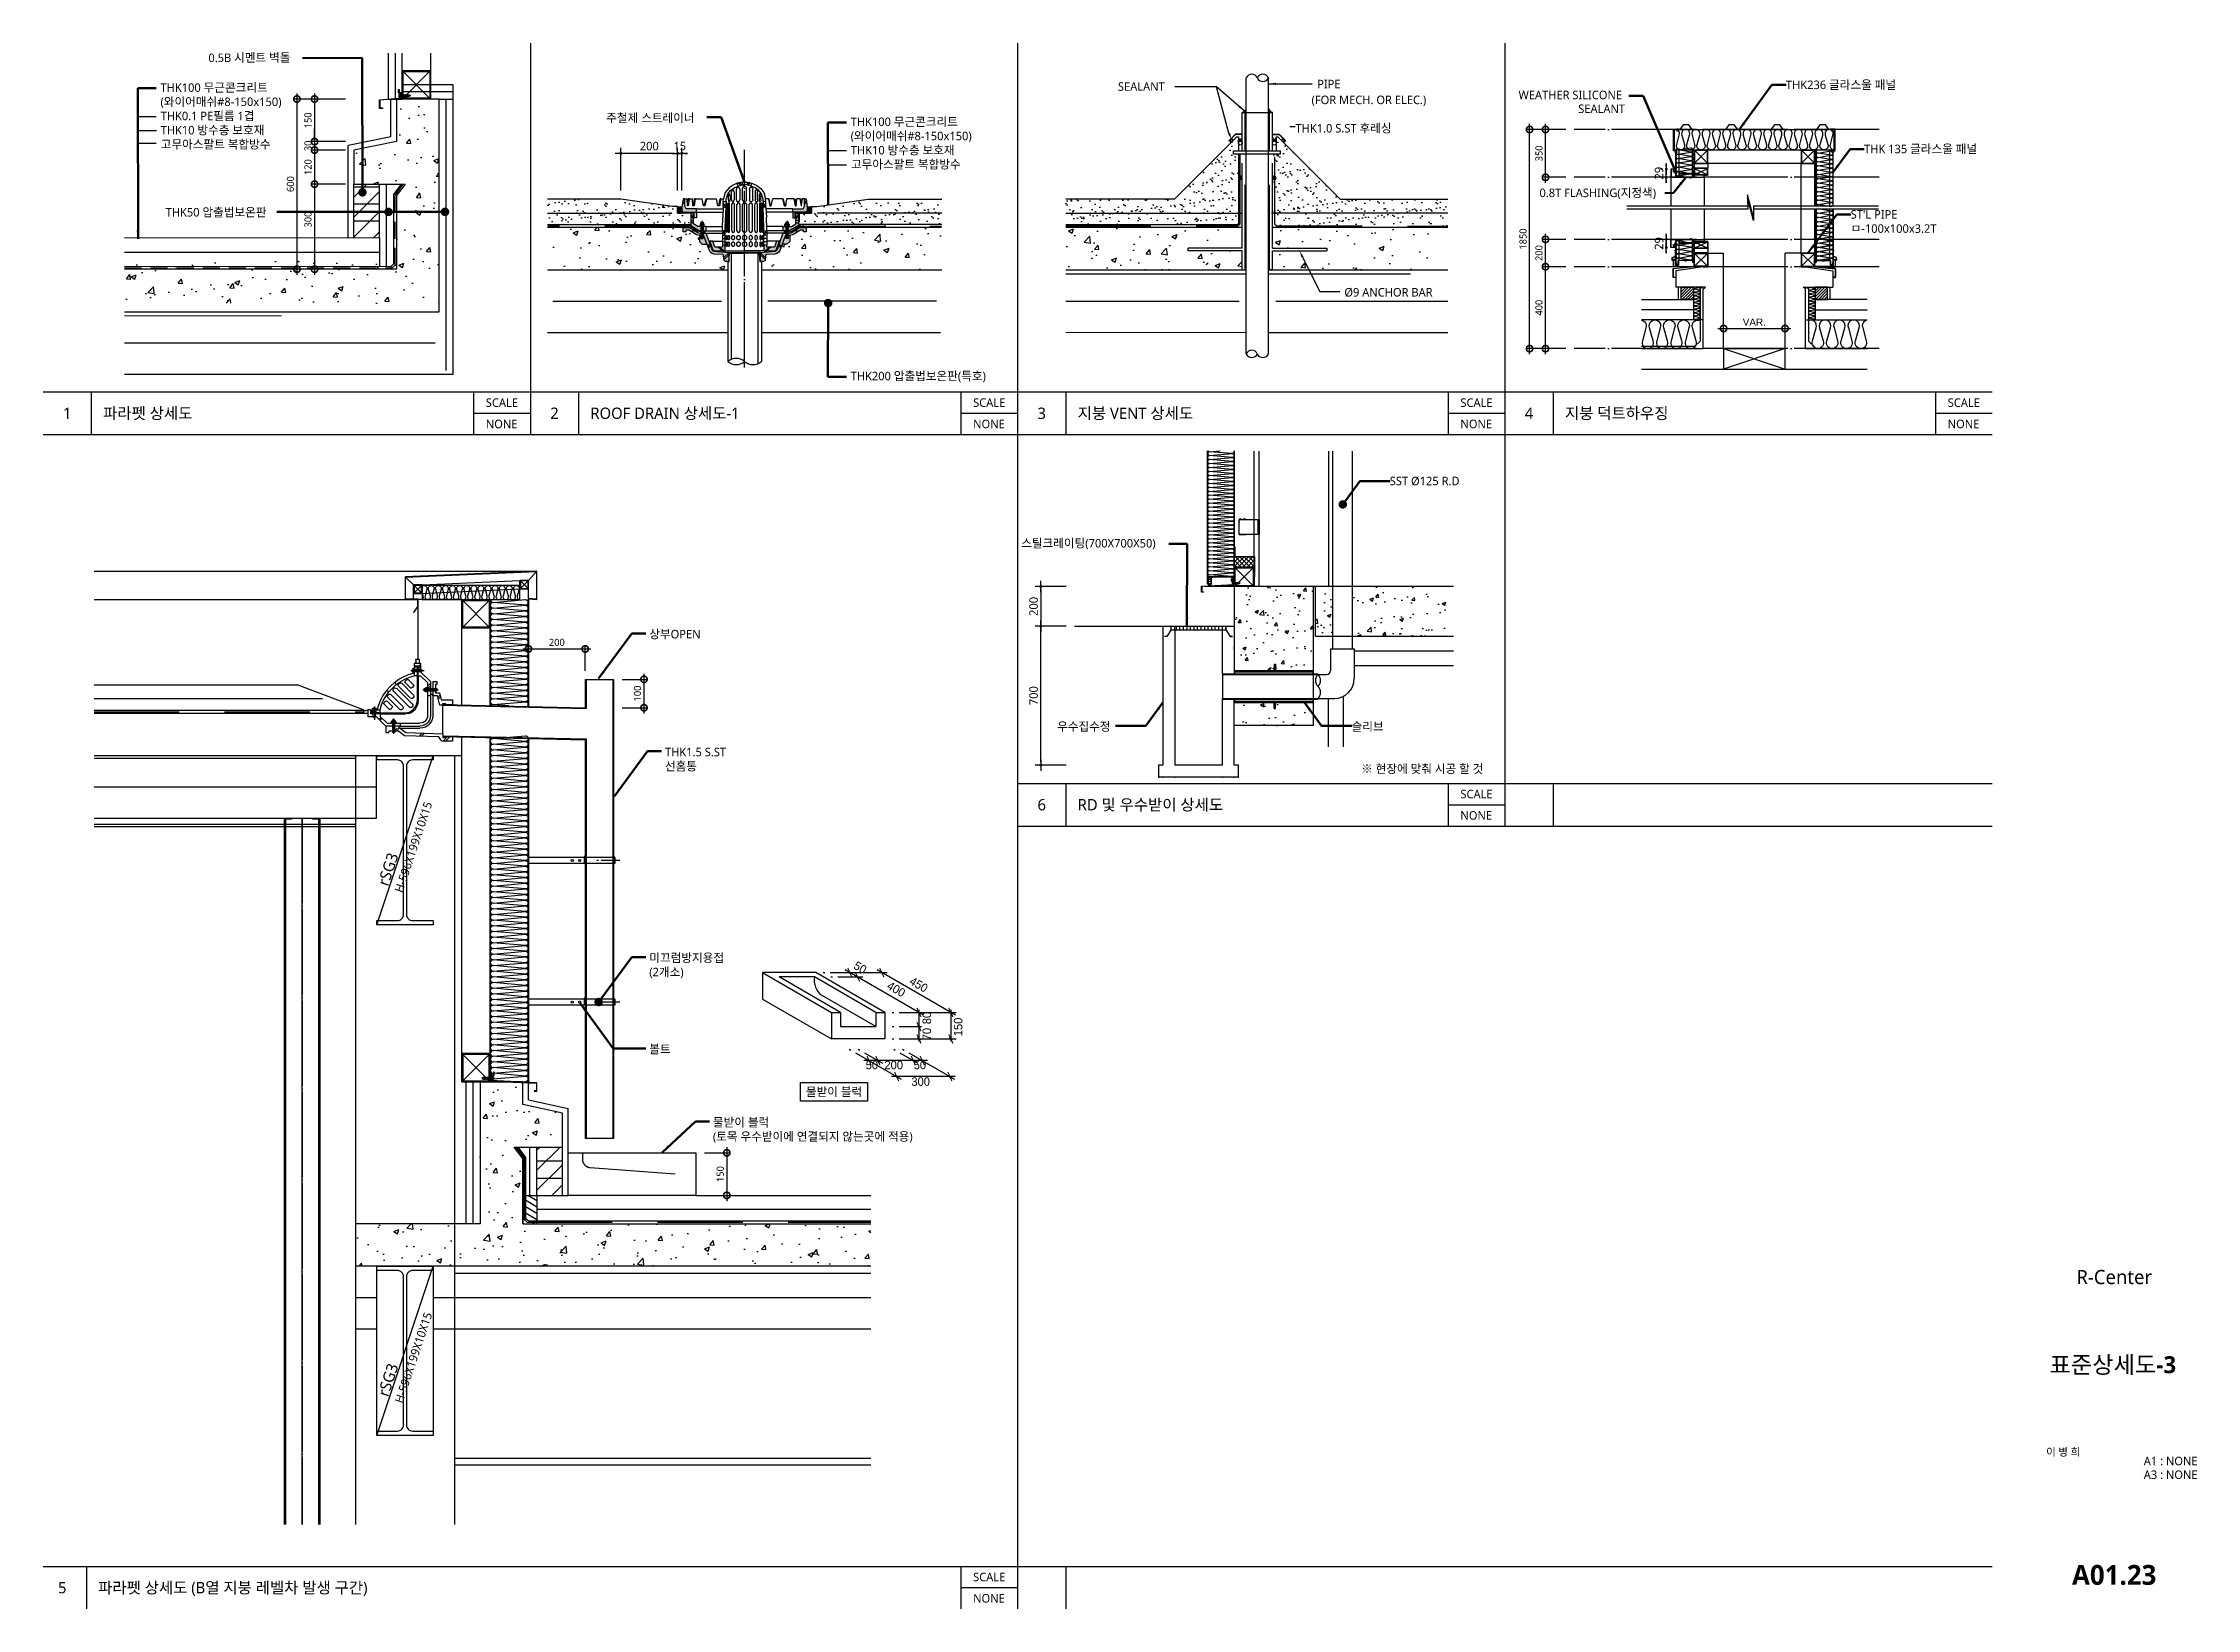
# Model space of a CAD drawing. Header units: millimetres. Extents: x 465 to 41696, y 198 to 5730.
# Drawn here: x 17285 to 24876, y 210 to 5730 of the extents above; entities that cross this region are included whole.
import ezdxf
from ezdxf.enums import TextEntityAlignment as Align
from ezdxf.xclip import XClip

# ---------------------------------------------------------------- set-up
doc = ezdxf.new("R2010")
doc.units = ezdxf.units.MM
doc.header["$LTSCALE"] = 200
doc.header["$XCLIPFRAME"] = 0
for name, pattern in [('CEN', [62, 60, -1, 0, -1]), ('CEN-GAUN', [32.2, 30, -1, 0.2, -1]), ('CEN-OC', [10, 9.25, -0.25, 0.25, -0.25]), ('DASHEDX2', [1.5, 1, -0.5]), ('HID', [2.3, 1.5, -0.8]), ('HIDDEN', [2, 1, -1]), ('st-dash', [2.7, 1.5, -1.2])]:
    doc.linetypes.add(name, pattern=pattern)
doc.layers.get('DEFPOINTS').update_dxf_attribs({"color": 137})
for name, color, linetype in [('0-S-col', 4, 'Continuous'), ('01FIN', 9, 'Continuous'), ('01HAT', 8, 'Continuous'), ('01단열재', 252, 'Continuous'), ('01하지철물', 8, 'Continuous'), ('02-PIR', 7, 'Continuous'), ('09GIRDER', 2, 'Continuous'), ('1', 1, 'Continuous'), ('142', 142, 'Continuous'), ('161', 161, 'Continuous'), ('1CONTINUOUS', 1, 'Continuous'), ('1HAT', 1, 'Continuous'), ('2CONTINUOUS', 7, 'Continuous'), ('3', 3, 'Continuous'), ('3CONTINUOUS', 3, 'Continuous'), ('4ELE', 4, 'Continuous'), ('50-9INS', 9, 'Continuous'), ('5etc', 5, 'Continuous'), ('6', 6, 'Continuous'), ('6arrow', 6, 'Continuous'), ('6fur', 6, 'Continuous'), ('6lin', 6, 'Continuous'), ('7', 7, 'Continuous'), ('8', 8, 'Continuous'), ('A-CON', 2, 'Continuous'), ('A-DET', 7, 'Continuous'), ('A-ELE9', 9, 'Continuous'), ('A-sect_stl', 8, 'Continuous'), ('BOLT', 6, 'Continuous'), ('cen', 1, 'CEN'), ('COL', 2, 'Continuous'), ('CON', 2, 'Continuous'), ('CTR', 1, 'CEN-OC'), ('DIM', 7, 'Continuous'), ('DIM-INT', 7, 'Continuous'), ('EL-01', 1, 'Continuous'), ('ELE', 3, 'Continuous'), ('ELE-2', 2, 'Continuous'), ('ELE-3', 3, 'Continuous'), ('ELE-4', 4, 'Continuous'), ('ELE-6', 6, 'Continuous'), ('ELE-7', 7, 'Continuous'), ('ELE-8', 8, 'Continuous'), ('ETC-5', 5, 'Continuous'), ('FIN', 11, 'Continuous'), ('FIN-floor', 6, 'Continuous'), ('FLA', 2, 'Continuous'), ('flashing', 251, 'Continuous'), ('GL', 3, 'Continuous'), ('GW', 9, 'Continuous'), ('HAT', 8, 'Continuous'), ('HAT-254', 253, 'Continuous'), ('HAT-8', 8, 'Continuous'), ('HAT-BRICK', 8, 'Continuous'), ('HID', 6, 'HID'), ('INSUL', 252, 'Continuous'), ('LEAD', 6, 'Continuous'), ('MESH', 8, 'WIREMESH'), ('PANEL', 6, 'Continuous'), ('S-253', 252, 'Continuous'), ('SEC-5', 6, 'Continuous'), ('SEC-6', 6, 'Continuous'), ('SEC-7', 7, 'Continuous'), ('SOLID', 253, 'Continuous'), ('SOLID-253', 253, 'Continuous'), ('squrepipe', 7, 'Continuous'), ('STL', 4, 'Continuous'), ('SYM', 7, 'Continuous'), ('SYM-LEAD', 6, 'Continuous'), ('symbol', 7, 'Continuous'), ('SYP_BOLT', 9, 'Continuous'), ('SYP_FLASHING', 5, 'Continuous'), ('SYP_Insul', 252, 'Continuous'), ('SYP_STEEL', 4, 'Continuous'), ('TABLE', 7, 'Continuous'), ('TEXT', 3, 'Continuous'), ('TXT-LINE', 6, 'Continuous'), ('WALL', 3, 'Continuous'), ('X-ER', 15, 'ER-X'), ('XR-sec$0$HAT-INS', 252, 'Continuous'), ('XR-SHEET$0$TITLE', 7, 'Continuous'), ('XR-SHEET$1$SHT', 5, 'Continuous'), ('XR-SHEET$1$TEXT', 3, 'Continuous'), ('코킹', 9, 'Continuous'), ('판넬', 6, 'Continuous'), ('하지 150x100x3.2T', 3, 'Continuous'), ('후레싱', 6, 'Continuous')]:
    doc.layers.add(name, color=color, linetype=linetype)
doc.layers.add('DEFPOINT', color=137, linetype='Continuous', plot=False)
doc.layers.add('SCREW', color=9, linetype='Continuous', lineweight=5)
doc.styles.add('arial', font='arial.ttf')
doc.styles.add('GAUN', font='malgun.ttf')
doc.styles.add('HB-tx', font='malgun.ttf', dxfattribs={"width": 0.9})
doc.styles.get("Standard").update_dxf_attribs({"font": 'arial.ttf'})
doc.styles.add('XR-SHEET$0$굴림체(옥산)', font='GulimChe.ttf')
doc.styles.add('굴림체(옥산)', font='GulimChe.ttf')
doc.styles.add('맑은고딕b', font='malgunbd.ttf')
doc.styles.add('설계2실', font='Dotum.ttf')
doc.styles.add('스타일1', font='malgun.ttf')
doc.linetypes.add('ER-X', pattern='A,10,-0.8,["X",Standard,S=0.6,R=0,X=-0.15,Y=-0.3],-0.8', length=11.6)
doc.linetypes.add('INSUL150', pattern='A,0.00254,-2.54,[134,ltypeshp.shx,S=18.75,R=0,X=-2.54,Y=0],-69.92,[134,ltypeshp.shx,S=18.75,R=180,X=2.54,Y=0],-2.54', length=75.00254)
doc.linetypes.add('INSUL50', pattern='A,0.00254,-2.54,[134,ltypeshp.shx,S=6.25,R=0,X=-2.54,Y=0],-19.92,[134,ltypeshp.shx,S=6.25,R=180,X=2.54,Y=0],-2.54', length=25.00254)
doc.linetypes.add('WIREMESH', pattern='A,10,-2,["X",Standard,S=1.5,R=0,X=-1.5,Y=-0.75],-0.2', length=12.2)
doc.dimstyles.new('CJA$0', dxfattribs={"dimscale": 300, "dimtxt": 2.7, "dimasz": 1, "dimexe": 2, "dimexo": 3, "dimgap": 1, "dimtad": 1, "dimdec": 0, "dimzin": 1, "dimdsep": 46, "dimtxsty": 'arial', "dimblk": 'DOT', "dimcen": 0.09, "dimdle": 1, "dimclrd": 256, "dimclre": 256, "dimclrt": 3, "dimadec": 0, "dimazin": 0, "dimtfac": 1, "dimtdec": 0, "dimtmove": 2, "dimatfit": 3, "dimldrblk": 'DOT', "dimfxl": 1, "dimtolj": 1, "dimtzin": 1, "dimarcsym": 0})
doc.dimstyles.new('CJA-1', dxfattribs={"dimscale": 10, "dimtxt": 3, "dimasz": 1, "dimexe": 2, "dimexo": 3, "dimgap": 1, "dimtad": 1, "dimdec": 0, "dimdsep": 46, "dimlunit": 6, "dimtxsty": '굴림체(옥산)', "dimblk": 'CJDOT', "dimcen": 0.09, "dimclrd": 256, "dimclre": 256, "dimclrt": 3, "dimazin": 2, "dimtfac": 1, "dimtdec": 0, "dimtix": 1, "dimtmove": 2, "dimatfit": 3, "dimldrblk": 'CJDOT', "dimfxl": 1, "dimtolj": 1, "dimtzin": 0, "dimarcsym": 0})
doc.dimstyles.get("Standard").update_dxf_attribs({"dimtxt": 0.18, "dimasz": 0.18, "dimexe": 0.18, "dimexo": 0.0625, "dimgap": 0.09, "dimtad": 0, "dimtih": 1, "dimtoh": 1, "dimdec": 4, "dimzin": 0, "dimdsep": 46, "dimtxsty": 'Standard', "dimcen": 0.09, "dimadec": 0, "dimazin": 0, "dimtfac": 1, "dimtdec": 4, "dimtofl": 0, "dimtmove": 0, "dimatfit": 3, "dimfxl": 1, "dimtolj": 1, "dimtzin": 0, "dimarcsym": 0})
pattern_1 = [(45, (-179184.3044, -38958.055), (-5.10772872, 5.10772872), [])]
pattern_2 = [(90, (-1700754.23937, -179332.97363), (-0.38437583177, 0.66575847273), [0.44383898182, -0.88767796365]), (210, (-1700754.23937, -179332.97363), (-0.38437583429, -0.66575847128), [0.44383898182, -0.88767796365]), (150, (-1700754.23937, -179332.97363), (-0.76875166606, 1.455e-09), [-0.88767796365, 0.44383898182])]
pattern_3 = [(90, (-1700754.23937, -179232.1806), (-0.38437583177, 0.66575847273), [0.44383898182, -0.88767796365]), (210, (-1700754.23937, -179232.1806), (-0.38437583429, -0.66575847128), [0.44383898182, -0.88767796365]), (150, (-1700754.23937, -179232.1806), (-0.76875166606, 1.455e-09), [-0.88767796365, 0.44383898182])]
pattern_4 = [(37.5, (-8073.457, 17046.065), (-1.60003, 48.941324), [0, -38.608, 0, -43.18, 0, -41.275]), (7.5, (-8073.46, 17046.065), (44.95233, 71.68251), [0, -20.828, 0, -34.798, 0, -13.335]), (327.5, (-8104.7, 17046.065), (79.099237, 0.14372), [0, -12.7, 0, -45.72, 0, -59.69]), (317.5, (-8104.7, 17046.065), (76.35565, 22.29293), [0, -6.35, 0, -29.972, 0, -34.29])]
pattern_5 = [(50, (-8073.46, 17046.07), (182.1847, -15.9391), [19.05, -209.55]), (355, (-8073.46, 17046.07), (-35.2434, 191.0568), [15.24, -167.6406]), (100.45144, (-8058.28, 17044.74), (146.9412, 175.1178), [16.19, -178.0902]), (46.1842, (-8073.46, 17096.87), (271.079, -42.0423), [28.575, -314.325]), (96.6356, (-8050.87, 17093.36), (237.4041, 247.4261), [24.285, -267.1356]), (351.1842, (-8073.46, 17096.87), (237.4041, 247.426), [22.86, -251.4597]), (21, (-8048.06, 17084.17), (151.6144, -102.2652), [19.05, -209.55]), (326, (-8048.06, 17084.17), (61.802, 184.188), [15.24, -167.64]), (71.45144, (-8035.42, 17075.64), (213.4164, 81.9228), [16.19, -178.0899]), (37.5, (-8073.46, 17046.065), (3.0886, 84.55504), [0, -165.608, 0, -170.18, 0, -168.275]), (7.5, (-8073.46, 17046.065), (66.81966, 100.18057), [0, -97.028, 0, -161.798, 0, -64.135]), (327.5, (-8130.1, 17046.065), (135.5906, -5.72874), [0, -63.5, 0, -198.12, 0, -262.89]), (317.5, (-8155.5, 17046.07), (148.1292, 25.4265), [0, -82.55, 0, -131.572, 0, -186.69])]
pattern_6 = [(50, (-3274.67, 7314.07), (182.1847, -15.9391), [19.05, -209.55]), (355, (-3274.67, 7314.07), (-35.2434, 191.0568), [15.24, -167.6406]), (100.45144, (-3259.5, 7312.74), (146.9412, 175.1178), [16.19, -178.0902]), (46.1842, (-3274.67, 7364.87), (271.079, -42.0423), [28.575, -314.325]), (96.6356, (-3252.08, 7361.37), (237.404, 247.426), [24.285, -267.1356]), (351.1842, (-3274.67, 7364.87), (237.404, 247.426), [22.86, -251.4597]), (21, (-3249.27, 7352.17), (151.6144, -102.2652), [19.05, -209.55]), (326, (-3249.27, 7352.17), (61.802, 184.188), [15.24, -167.64]), (71.45144, (-3236.64, 7343.65), (213.4164, 81.9228), [16.19, -178.09]), (37.5, (-3274.675, 7314.07), (3.0886, 84.55504), [0, -165.608, 0, -170.18, 0, -168.275]), (7.5, (-3274.675, 7314.07), (66.81966, 100.18057), [0, -97.028, 0, -161.798, 0, -64.135]), (327.5, (-3331.32, 7314.07), (135.5906, -5.72874), [0, -63.5, 0, -198.12, 0, -262.89]), (317.5, (-3356.72, 7314.07), (148.1292, 25.4265), [0, -82.55, 0, -131.572, 0, -186.69])]
pattern_7 = [(50, (-8410, 0), (182.1847, -15.9391), [19.05, -209.55]), (355, (-8410, 0), (-35.2434, 191.0568), [15.24, -167.6406]), (100.45144, (-8394.82, -1.33), (146.9412, 175.1178), [16.19, -178.0902]), (46.1842, (-8410, 50.8), (271.079, -42.0423), [28.575, -314.325]), (96.6356, (-8387.4, 47.3), (237.4041, 247.4261), [24.285, -267.1356]), (351.1842, (-8410, 50.8), (237.404, 247.426), [22.86, -251.4597]), (21, (-8384.6, 38.1), (151.6144, -102.2652), [19.05, -209.55]), (326, (-8384.6, 38.1), (61.802, 184.188), [15.24, -167.64]), (71.45144, (-8371.97, 29.58), (213.4164, 81.9228), [16.19, -178.0899]), (37.5, (-8410, 0), (3.0886, 84.55504), [0, -165.608, 0, -170.18, 0, -168.275]), (7.5, (-8410, 0), (66.81966, 100.18057), [0, -97.028, 0, -161.798, 0, -64.135]), (327.5, (-8466.64, 0), (135.5906, -5.72874), [0, -63.5, 0, -198.12, 0, -262.89]), (317.5, (-8492.04, 0), (148.1292, 25.4265), [0, -82.55, 0, -131.572, 0, -186.69])]
pattern_8 = [(37.5, (-8410, -65.05), (-1.60003, 48.941324), [0, -38.608, 0, -43.18, 0, -41.275]), (7.5, (-8410, -65.05), (44.95233, 71.68251), [0, -20.828, 0, -34.798, 0, -13.335]), (327.5, (-8441.24, -65.05), (79.099237, 0.14372), [0, -12.7, 0, -45.72, 0, -59.69]), (317.5, (-8441.24, -65.05), (76.35565, 22.29293), [0, -6.35, 0, -29.972, 0, -34.29])]
pattern_9 = [(50, (-119.21, -3492.23), (127.4161, -11.14746), [13.3232, -146.55486]), (355, (-119.2, -3492.23), (-24.6485, 133.6211), [10.6585, -117.2443]), (100.45144, (-108.59, -3493.16), (102.7676, 122.4737), [11.32295, -124.5526]), (46.1842, (-119.2, -3456.7), (189.587, -29.4035), [19.9848, -219.8323]), (96.6356, (-103.4, -3459.15), (166.0355, 173.0446), [16.9844, -186.829]), (351.18415, (-119.2, -3456.7), (166.0355, 173.0446), [15.9878, -175.8656]), (21, (-101.44, -3465.58), (106.0359, -71.52213), [13.3232, -146.55486]), (326, (-101.44, -3465.58), (43.22304, 128.8172), [10.6585, -117.2439]), (71.45144, (-92.6, -3471.54), (149.25895, 57.29506), [11.32295, -124.55235]), (37.5, (-119.206, -3492.23), (2.1601, 59.13601), [0, -115.82275, 0, -119.0203, 0, -117.688]), (7.5, (-119.206, -3492.23), (46.73227, 70.06418), [0, -67.85934, 0, -113.15811, 0, -44.85467]), (327.5, (-158.82, -3492.23), (94.82921, -4.00656), [0, -44.41056, 0, -138.56096, 0, -183.85973]), (317.5, (-176.585, -3492.23), (103.59843, 17.78275), [0, -57.73373, 0, -92.0187, 0, -130.56706])]

msp = doc.modelspace()

# ---------------------------------------------------------------- texts
at = {"layer": 'DIM', "color": 3, "style": '설계2실'}
for s, rotation, p in [('50', 330, (20138.7, 2469)), ('450', 330, (20335.5, 2414.4)), ('400', 330, (20256.1, 2398.1)), ('80', 90, (20414.8, 2271.2)), ('150', 90, (20525.3, 2228.9)), ('70', 90, (20414.8, 2214.5))]:
    msp.add_text(s, height=30, rotation=rotation, dxfattribs=at).set_placement(p)
for s, p in [('50', (20184.4, 2112.5)), ('200', (20250.4, 2112.5)), ('50', (20353.6, 2112.5)), ('300', (20345.4, 2054))]:
    msp.add_text(s, height=30, dxfattribs=at).set_placement(p)
at = {"layer": 'TEXT', "color": 3, "style": '스타일1'}
msp.add_text('0.5B 시멘트 벽돌', height=30, rotation=0.24803, dxfattribs=at).set_placement((17867.7, 5662.9))
for s, p in [('THK100 무근콘크리트', (17698.8, 5558)), ('(와이어매쉬#8-150x150)', (17698.8, 5508)), ('SEALANT', (21073.4, 5561.8)), ('(FOR MECH. OR ELEC.)', (21755.9, 5514.8)), ('PIPE', (21775.7, 5570.6)), ('WEATHER SILICONE', (22485.3, 5532.2, 0)), ('THK236 글라스울 패널', (23427.8, 5567.8)), ('THK0.1 PE필름 1겹', (17699.3, 5458)), ('주철제 스트레이너', (19269.9, 5451)), ('THK100 무근콘크리트', (20131.4, 5437.4)), ('SEALANT', (22695.9, 5483.3, 0)), ('THK10 방수층 보호재', (17699.3, 5408)), ('고무아스팔트 복합방수', (17699.8, 5358)), ('(와이어매쉬#8-150x150)', (20131.4, 5387.4)), ('THK1.0 S.ST 후레싱', (21699.3, 5414.7)), ('THK10 방수층 보호재', (20131.9, 5337.4)), ('고무아스팔트 복합방수', (20132.4, 5287.4)), ('THK 135 글라스울 패널', (23703.2, 5341.8)), ('THK50 압출법보온판', (17716.9, 5118.6)), ("ST'L PIPE", (23656, 5111.1)), ('ㅁ-100x100x3.2T', (23656, 5061.1)), ('Ø9 ANCHOR BAR', (21871.4, 4836.5)), ('THK200 압출법보온판(특호)', (20131.4, 4541.1)), ('SST Ø125 R.D', (22031.6, 4171.3)), ('스틸크레이팅(700X700X50)', (20732.4, 3951.8)), ('상부OPEN', (19421.6, 3631.3)), ('우수집수정', (20859.1, 3305.6)), ('슬리브', (21897, 3305.6)), ('THK1.5 S.ST', (19476.9, 3215.7)), ('선홈통', (19476.9, 3165.7)), ('※ 현장에 맞춰 시공 할 것', (21930.8, 3156.6)), ('미끄럼방지용접', (19421.6, 2490.1)), ('(2개소)', (19421.6, 2440.1)), ('볼트', (19421.6, 2168.2)), ('물받이 블럭', (19645.9, 1910.3)), ('(토목 우수받이에 연결되지 않는곳에 적용)', (19645.9, 1860.3))]:
    msp.add_text(s, height=30, dxfattribs=at).set_placement(p)
msp.add_text('0.8T FLASHING(지정색)', height=30, dxfattribs=at).set_placement((22559.1, 5202), align=Align.MIDDLE_LEFT)
at = {"layer": 'TEXT', "color": 6, "style": '스타일1'}
for s, p in [('1', (17370, 4425)), ('2', (19087.5, 4425)), ('3', (20805, 4425)), ('4', (22522.5, 4425)), ('6', (20805, 3045)), ('5', (17352.5, 285))]:
    msp.add_text(s, height=40, dxfattribs=at).set_placement(p, align=Align.MIDDLE_CENTER)
at = {"layer": 'TEXT', "style": '스타일1'}
for s, p in [('파라펫 상세도', (17496.5, 4405)), ('ROOF DRAIN 상세도-1', (19214, 4405)), ('지붕 VENT 상세도', (20931.5, 4405)), ('지붕 덕트하우징', (22649, 4405)), ('RD 및 우수받이 상세도', (20931.5, 3025)), ('파라펫 상세도 (B열 지붕 레벨차 발생 구간)', (17479, 265))]:
    msp.add_text(s, height=40, dxfattribs=at).set_placement(p)
for s, p in [('SCALE', (18902.2, 4462.5)), ('SCALE', (20619.7, 4462.5)), ('SCALE', (22337.2, 4462.5)), ('SCALE', (24054.7, 4462.5)), ('NONE', (18901.3, 4387.4)), ('NONE', (20618.8, 4387.4)), ('NONE', (22336.3, 4387.4)), ('NONE', (24053.8, 4387.4)), ('SCALE', (22337.2, 3082.5)), ('NONE', (22336.3, 3007.4)), ('물받이 블럭', (20072.7, 2033)), ('SCALE', (20619.7, 322.5)), ('NONE', (20618.8, 247.4))]:
    msp.add_text(s, height=30, dxfattribs=at).set_placement(p, align=Align.MIDDLE_CENTER)
at = {"layer": 'TEXT', "color": 3, "style": '스타일1'}
msp.add_text('R-Center', height=50, dxfattribs=at).set_placement((24585, 1380), align=Align.MIDDLE_CENTER)

# ---------------------------------------------------------------- blocks, each defined once
blk = doc.blocks.new('1$0$hea')
at = {"layer": 'SCREW', "color": 1}
for p, q in [((2491785, -432817), (2491784, -432817)), ((2491784, -432819), (2491784, -432818)), ((2491784, -432819), (2491785, -432819)), ((2491785, -432817), (2491785, -432817)), ((2491786, -432820), (2491785, -432819)), ((2491786, -432816), (2491787, -432817)), ((2491786, -432816), (2491786, -432817)), ((2491786, -432820), (2491786, -432819)), ((2491787, -432816), (2491788, -432817)), ((2491787, -432816), (2491787, -432817)), ((2491787, -432817), (2491787, -432817)), ((2491787, -432820), (2491787, -432819)), ((2491787, -432820), (2491787, -432819)), ((2491787, -432819), (2491788, -432819)), ((2491789, -432816), (2491788, -432817)), ((2491788, -432817), (2491788, -432817)), ((2491788, -432820), (2491788, -432819)), ((2491788, -432820), (2491789, -432819)), ((2491789, -432816), (2491789, -432817)), ((2491789, -432817), (2491790, -432817)), ((2491790, -432820), (2491789, -432819)), ((2491789, -432819), (2491789, -432819)), ((2491790, -432816), (2491790, -432817)), ((2491790, -432816), (2491791, -432817)), ((2491790, -432820), (2491790, -432819)), ((2491790, -432819), (2491791, -432819)), ((2491791, -432816), (2491791, -432817)), ((2491791, -432816), (2491792, -432817)), ((2491791, -432817), (2491791, -432817)), ((2491791, -432820), (2491792, -432819)), ((2491791, -432820), (2491791, -432819)), ((2491793, -432816), (2491792, -432817)), ((2491792, -432817), (2491792, -432817)), ((2491792, -432820), (2491793, -432819)), ((2491792, -432820), (2491792, -432819)), ((2491792, -432819), (2491792, -432819)), ((2491793, -432816), (2491793, -432817)), ((2491793, -432817), (2491794, -432817)), ((2491794, -432820), (2491793, -432819)), ((2491793, -432819), (2491793, -432819)), ((2491794, -432816), (2491794, -432817)), ((2491794, -432816), (2491794, -432816)), ((2491794, -432820), (2491794, -432819)), ((2491794, -432819), (2491795, -432819)), ((2491795, -432816), (2491795, -432816)), ((2491796, -432814), (2491796, -432822)), ((2491796, -432814), (2491796, -432822)), ((2491796, -432814), (2491796, -432814)), ((2491796, -432822), (2491796, -432822)), ((2491797, -432817), (2491797, -432817)), ((2491797, -432817), (2491797, -432818)), ((2491797, -432818), (2491797, -432819)), ((2491797, -432819), (2491797, -432819)), ((2491798, -432816), (2491798, -432819)), ((2491798, -432817), (2491798, -432817)), ((2491798, -432819), (2491798, -432819))]:
    blk.add_line(p, q, dxfattribs=at)
at = {"layer": 'SCREW', "color": 9}
for p, q in [((2491784, -432817), (2491784, -432818)), ((2491785, -432817), (2491784, -432819)), ((2491785, -432817), (2491785, -432819)), ((2491786, -432817), (2491785, -432819)), ((2491786, -432816), (2491786, -432820)), ((2491787, -432817), (2491786, -432819)), ((2491787, -432816), (2491787, -432820)), ((2491787, -432817), (2491787, -432819)), ((2491788, -432817), (2491787, -432819)), ((2491789, -432816), (2491788, -432820)), ((2491788, -432817), (2491788, -432819)), ((2491790, -432817), (2491789, -432819)), ((2491789, -432817), (2491789, -432819)), ((2491790, -432816), (2491790, -432820)), ((2491791, -432817), (2491790, -432819)), ((2491791, -432816), (2491791, -432820)), ((2491791, -432817), (2491791, -432819)), ((2491793, -432816), (2491792, -432820)), ((2491792, -432817), (2491792, -432819)), ((2491792, -432817), (2491792, -432819)), ((2491793, -432817), (2491793, -432819)), ((2491794, -432816), (2491794, -432820))]:
    blk.add_line(p, q, dxfattribs=at)
at = {"layer": 'SCREW', "color": 1}
for centre, radius, start, end in [((2491787, -432825), 8, 114.0887, 122.3702), ((2491787, -432811), 8, 237.6298, 244.4227), ((2491787, -432825), 8, 103.1784, 108.0893), ((2491787, -432811), 8, 248.8312, 254.0884), ((2491787, -432811), 8, 260.8505, 263.6039), ((2491795, -432816), 0.45, 215.4008, 270), ((2491794, -432820), 0.45, 90, 144.5992), ((2491795, -432816), 0.75, 267.5098, 336.501), ((2491795, -432820), 0.75, 23.499, 92.4902), ((2491796, -432816), 2.02, 0, 90), ((2491796, -432819), 2.02, 270, 0)]:
    blk.add_arc(centre, radius, start, end, dxfattribs=at)
blk = doc.blocks.new('001')
at = {"color": 9, "ltscale": 500}
for p, q in [((-183, -1798), (-183, -1803)), ((-178, -1796), (-182, -1796)), ((-182, -1803), (-182, -1798)), ((-182, -1798), (-178, -1798)), ((-176, -1804), (-180, -1804)), ((-180, -1806), (-176, -1806)), ((-177, -1797), (-177, -1797)), ((-172, -1810), (-172, -1907)), ((-170, -1856), (-170, -1810)), ((-166, -1856), (-170, -1856)), ((-170, -1857), (-167, -1857)), ((-170, -1859), (-170, -1858)), ((-170, -1860), (-170, -1859)), ((-170, -1859), (-170, -1859)), ((-170, -1860), (-170, -1860)), ((-170, -1860), (-170, -1865)), ((-170, -1866), (-170, -1865)), ((-170, -1868), (-170, -1866)), ((-170, -1866), (-170, -1866)), ((-167, -1868), (-170, -1868)), ((-170, -1907), (-170, -1869)), ((-170, -1869), (-166, -1869)), ((-167, -1859), (-167, -1859)), ((-167, -1859), (-167, -1860)), ((-167, -1860), (-166, -1860)), ((-166, -1865), (-167, -1865)), ((-167, -1865), (-167, -1866)), ((-167, -1866), (-167, -1866)), ((-166, -1858), (-166, -1859)), ((-166, -1866), (-166, -1868)), ((-165, -1860), (-165, -1857)), ((-165, -1868), (-165, -1865)), ((-205, -1914), (-205, -1921)), ((-205, -1921), (-205, -1924)), ((-204, -1921), (-204, -1914)), ((-204, -1924), (-204, -1921)), ((-176, -1911), (-202, -1911)), ((-202, -1913), (-176, -1913)), ((-186, -1927), (-201, -1927)), ((-201, -1928), (-186, -1928)), ((-185, -1928), (-185, -1927))]:
    blk.add_line(p, q, dxfattribs=at)
at = {"color": 9}
for p, q in [((-170, -1860), (-170, -1860)), ((-170, -1865), (-170, -1865))]:
    blk.add_line(p, q, dxfattribs=at)
at = {"color": 9, "ltscale": 500}
for centre, radius, start, end in [((-182, -1798), 1.5, 90, 180), ((-180, -1803), 3, 180, 270), ((-182, -1798), 0.3, 90, 180), ((-180, -1803), 1.5, 180, 270), ((-178, -1797), 0.3, 0, 90), ((-178, -1797), 0.3, 270, 0), ((-176, -1810), 6, 0, 90), ((-176, -1810), 4.5, 0, 90), ((-170, -1856), 0.5, 180, 270), ((-170, -1858), 0.2, 90, 180), ((-170, -1859), 0.3, 0, 90), ((-170, -1859), 0.2, 180, 270), ((-170, -1860), 0.3, 270, 0), ((-170, -1865), 0.3, 0, 90), ((-170, -1866), 0.2, 90, 180), ((-170, -1866), 0.3, 270, 0), ((-170, -1868), 0.2, 180, 270), ((-170, -1869), 0.5, 90, 180), ((-167, -1858), 0.2, 0, 90), ((-167, -1859), 0.2, 270, 0), ((-167, -1859), 0.3, 90, 180), ((-167, -1860), 0.3, 180, 270), ((-167, -1865), 0.3, 90, 180), ((-167, -1866), 0.3, 180, 270), ((-167, -1866), 0.2, 0, 90), ((-167, -1868), 0.2, 270, 0), ((-166, -1857), 0.3, 0, 90), ((-166, -1860), 0.3, 270, 0), ((-166, -1865), 0.3, 0, 90), ((-166, -1868), 0.3, 270, 0), ((-202, -1914), 3, 90, 179.9932), ((-201, -1924), 4.2, 179.9946, 270), ((-202, -1914), 1.5, 90, 179.9932), ((-201, -1924), 2.7, 179.9946, 270), ((-186, -1927), 0.3, 0, 90), ((-186, -1928), 0.3, 270, 0), ((-176, -1907), 6, 270, 0), ((-176, -1907), 4.5, 270, 0)]:
    blk.add_arc(centre, radius, start, end, dxfattribs=at)
blk = doc.blocks.new('노씰')
h = blk.add_hatch()
h.set_pattern_fill('ANSI31', color=256, scale=10)
h.set_pattern_definition([(45, (61248.5698, 53425.5348), (-0.88388348, 0.88388348), [])])
h.paths.add_polyline_path([(57993, 54451), (57997, 54451), (57997, 54466), (57993, 54466)])
at = {"color": 7}
for p, q in [((57993, 54466), (57993, 54451)), ((57993, 54466), (57997, 54466)), ((57997, 54451), (57993, 54451)), ((57997, 54466), (57997, 54451))]:
    blk.add_line(p, q, dxfattribs=at)
blk = doc.blocks.new('1')
at = {"layer": 'SCREW', "color": 1}
for p, q in [((849815, -993796), (849815, -993797)), ((849823, -993797), (849815, -993797)), ((849823, -993797), (849815, -993797)), ((849821, -993794), (849817, -993794)), ((849817, -993799), (849818, -993799)), ((849817, -993799), (849818, -993799)), ((849817, -993800), (849818, -993800)), ((849817, -993800), (849818, -993801)), ((849817, -993802), (849818, -993801)), ((849817, -993802), (849818, -993802)), ((849817, -993803), (849818, -993802)), ((849817, -993803), (849818, -993803)), ((849817, -993804), (849818, -993805)), ((849817, -993804), (849818, -993804)), ((849817, -993806), (849818, -993805)), ((849817, -993806), (849818, -993806)), ((849818, -993794), (849818, -993795)), ((849818, -993795), (849818, -993796)), ((849819, -993796), (849818, -993796)), ((849818, -993798), (849818, -993798)), ((849818, -993800), (849818, -993799)), ((849818, -993801), (849818, -993801)), ((849818, -993802), (849818, -993802)), ((849818, -993804), (849818, -993803)), ((849818, -993805), (849818, -993805)), ((849818, -993807), (849818, -993806)), ((849818, -993807), (849818, -993807)), ((849818, -993808), (849819, -993808)), ((849818, -993808), (849819, -993809)), ((849820, -993796), (849819, -993796)), ((849820, -993794), (849820, -993795)), ((849820, -993795), (849820, -993796)), ((849821, -993798), (849820, -993799)), ((849820, -993798), (849820, -993798)), ((849821, -993800), (849820, -993799)), ((849820, -993799), (849820, -993799)), ((849821, -993800), (849820, -993800)), ((849820, -993801), (849820, -993800)), ((849821, -993801), (849820, -993802)), ((849821, -993801), (849820, -993801)), ((849820, -993802), (849820, -993802)), ((849821, -993802), (849820, -993803)), ((849821, -993802), (849820, -993802)), ((849821, -993804), (849820, -993803)), ((849820, -993803), (849820, -993803)), ((849821, -993806), (849820, -993807)), ((849821, -993808), (849820, -993808)), ((849821, -993808), (849820, -993808)), ((849821, -993798), (849821, -993798)), ((849821, -993804), (849821, -993804)), ((849821, -993805), (849821, -993804)), ((849821, -993805), (849821, -993805)), ((849821, -993805), (849821, -993806)), ((849821, -993806), (849821, -993806)), ((849821, -993806), (849821, -993806)), ((849823, -993796), (849823, -993797))]:
    blk.add_line(p, q, dxfattribs=at)
at = {"layer": 'SCREW', "color": 9}
for p, q in [((849821, -993798), (849817, -993799)), ((849821, -993800), (849817, -993800)), ((849821, -993801), (849817, -993802)), ((849821, -993802), (849817, -993803)), ((849821, -993804), (849817, -993804)), ((849821, -993805), (849817, -993806)), ((849820, -993799), (849818, -993800)), ((849820, -993800), (849818, -993801)), ((849820, -993801), (849818, -993801)), ((849820, -993802), (849818, -993802)), ((849820, -993802), (849818, -993802)), ((849820, -993803), (849818, -993803)), ((849820, -993803), (849818, -993804)), ((849821, -993804), (849818, -993805)), ((849821, -993805), (849818, -993805)), ((849821, -993806), (849818, -993807)), ((849821, -993806), (849818, -993806)), ((849821, -993806), (849818, -993806)), ((849820, -993807), (849818, -993807)), ((849821, -993808), (849818, -993808)), ((849820, -993808), (849819, -993809)), ((849820, -993808), (849819, -993808))]:
    blk.add_line(p, q, dxfattribs=at)
at = {"layer": 'SCREW', "color": 1}
for centre, radius, start, end in [((849817, -993796), 2.02, 92.0193, 182.0193), ((849817, -993798), 0.75, 359.5291, 68.5203), ((849817, -993798), 0.45, 307.4201, 2.0193), ((849826, -993805), 8, 188.4154, 191.1688), ((849826, -993805), 8, 197.9309, 203.1881), ((849813, -993805), 8, 329.6491, 337.9306), ((849826, -993805), 8, 207.5967, 214.3895), ((849821, -993797), 0.75, 115.5183, 184.5095), ((849821, -993798), 0.45, 182.0193, 236.6185), ((849813, -993805), 8, 343.93, 348.8409), ((849821, -993796), 2.02, 2.0193, 92.0193)]:
    blk.add_arc(centre, radius, start, end, dxfattribs=at)
blk = doc.blocks.new('CJDOT')
blk.add_line((-2, 0), (2, 0))
at = {"const_width": 0.5}
blk.add_lwpolyline([(-0.25, 0, 1), (0.25, 0, 1)], format="xyb", close=True, dxfattribs=at)
blk = doc.blocks.new('*D73')
at = {"layer": 'DEFPOINTS', "color": 0, "transparency": 16777216}
for p in [(23006.1, 5285.7), (23022.7, 5285.7), (23022.7, 5256.8)]:
    blk.add_point(p, dxfattribs=at)
at = {"layer": 'DIM', "lineweight": -2, "transparency": 16777216}
for p, q in [((22992.7, 5285.7), (22986.1, 5285.7)), ((22992.7, 5256.8), (22986.1, 5256.8)), ((23006.1, 5295.7), (23006.1, 5305.7)), ((23006.1, 5256.8), (23006.1, 5285.7)), ((23006.1, 5246.8), (23006.1, 5236.8))]:
    blk.add_line(p, q, dxfattribs=at)
at = {"layer": 'DIM', "lineweight": -2, "transparency": 16777216, "xscale": 10, "yscale": 10, "zscale": 10}
for p, rotation in [((23006.1, 5285.7), 270), ((23006.1, 5256.8), 90)]:
    blk.add_blockref('CJDOT', p, dxfattribs=dict(at, rotation=rotation))
at = {"layer": 'DIM', "color": 3, "transparency": 16777216, "insert": (22980.6, 5271.3), "char_height": 30, "attachment_point": 5, "rotation": 90, "style": '스타일1'}
blk.add_mtext('\\A1;29', dxfattribs=at)
blk = doc.blocks.new('sc135')
at = {"layer": 'cen'}
blk.add_line((61099, 25975), (61255, 25975), dxfattribs=at)
at = {"layer": 'SCREW', "color": 9, "linetype": 'ByBlock', "lineweight": 5}
for p, q in [((61103, 25983), (61104, 25983)), ((61103, 25967), (61103, 25983)), ((61103, 25967), (61104, 25967)), ((61104, 25967), (61104, 25983)), ((61112, 25978), (61104, 25983)), ((61112, 25972), (61104, 25967)), ((61112, 25978), (61112, 25972)), ((61193, 25971), (61191, 25979)), ((61193, 25972), (61191, 25978)), ((61192, 25978), (61193, 25978)), ((61195, 25971), (61193, 25979)), ((61193, 25978), (61193, 25979)), ((61193, 25979), (61194, 25978)), ((61195, 25972), (61193, 25978)), ((61196, 25972), (61194, 25978)), ((61194, 25978), (61195, 25978)), ((61194, 25972), (61195, 25972)), ((61197, 25971), (61195, 25979)), ((61195, 25979), (61196, 25978)), ((61195, 25978), (61195, 25979)), ((61197, 25972), (61195, 25978)), ((61195, 25971), (61196, 25972)), ((61195, 25972), (61195, 25971)), ((61198, 25972), (61196, 25978)), ((61196, 25978), (61197, 25978)), ((61196, 25972), (61197, 25972)), ((61199, 25971), (61197, 25979)), ((61197, 25979), (61198, 25978)), ((61197, 25978), (61197, 25979)), ((61199, 25972), (61197, 25978)), ((61197, 25972), (61197, 25971)), ((61197, 25971), (61198, 25972)), ((61200, 25972), (61198, 25978)), ((61198, 25978), (61199, 25978)), ((61198, 25972), (61199, 25972)), ((61201, 25971), (61199, 25979)), ((61199, 25979), (61200, 25978)), ((61199, 25978), (61199, 25979)), ((61201, 25972), (61199, 25978)), ((61199, 25972), (61199, 25971)), ((61199, 25971), (61200, 25972)), ((61202, 25972), (61200, 25978)), ((61200, 25978), (61201, 25978)), ((61200, 25972), (61201, 25972)), ((61203, 25971), (61201, 25979)), ((61201, 25979), (61202, 25978)), ((61201, 25978), (61201, 25979)), ((61203, 25972), (61201, 25978)), ((61201, 25972), (61201, 25971)), ((61201, 25971), (61202, 25972)), ((61204, 25972), (61202, 25978)), ((61202, 25978), (61203, 25978)), ((61202, 25972), (61203, 25972)), ((61205, 25971), (61203, 25979)), ((61203, 25979), (61204, 25978)), ((61203, 25978), (61203, 25979)), ((61205, 25972), (61203, 25978)), ((61203, 25972), (61203, 25971)), ((61203, 25971), (61204, 25972)), ((61204, 25978), (61205, 25978)), ((61206, 25972), (61204, 25978)), ((61204, 25972), (61205, 25972)), ((61207, 25971), (61205, 25979)), ((61205, 25978), (61205, 25979)), ((61205, 25979), (61206, 25978)), ((61207, 25972), (61205, 25978)), ((61205, 25972), (61205, 25971)), ((61205, 25971), (61206, 25972)), ((61208, 25972), (61206, 25978)), ((61206, 25978), (61207, 25978)), ((61206, 25972), (61207, 25972)), ((61209, 25971), (61207, 25979)), ((61207, 25979), (61208, 25978)), ((61207, 25978), (61207, 25979)), ((61209, 25972), (61207, 25978)), ((61207, 25971), (61208, 25972)), ((61207, 25972), (61207, 25971)), ((61210, 25972), (61208, 25978)), ((61208, 25978), (61209, 25978)), ((61208, 25972), (61209, 25972)), ((61211, 25971), (61209, 25979)), ((61209, 25979), (61210, 25978)), ((61209, 25978), (61209, 25979)), ((61211, 25972), (61209, 25978)), ((61209, 25972), (61209, 25971)), ((61209, 25971), (61210, 25972)), ((61212, 25972), (61210, 25978)), ((61210, 25978), (61211, 25978)), ((61210, 25972), (61211, 25972)), ((61213, 25971), (61211, 25979)), ((61211, 25979), (61212, 25978)), ((61211, 25978), (61211, 25979)), ((61213, 25972), (61211, 25978)), ((61211, 25972), (61211, 25971)), ((61211, 25971), (61212, 25972)), ((61214, 25972), (61212, 25978)), ((61212, 25978), (61213, 25978)), ((61212, 25972), (61213, 25972)), ((61215, 25971), (61213, 25979)), ((61213, 25979), (61214, 25978)), ((61213, 25978), (61213, 25979)), ((61215, 25972), (61213, 25978)), ((61213, 25972), (61213, 25971)), ((61213, 25971), (61214, 25972)), ((61214, 25978), (61215, 25978)), ((61216, 25972), (61214, 25978)), ((61214, 25972), (61215, 25972)), ((61215, 25978), (61215, 25979)), ((61215, 25979), (61216, 25978)), ((61217, 25971), (61215, 25979)), ((61217, 25972), (61215, 25978)), ((61215, 25972), (61215, 25971)), ((61215, 25971), (61216, 25972)), ((61216, 25978), (61217, 25978)), ((61218, 25972), (61216, 25978)), ((61216, 25972), (61217, 25972)), ((61217, 25978), (61217, 25979)), ((61217, 25979), (61218, 25978)), ((61219, 25971), (61217, 25979)), ((61219, 25972), (61217, 25978)), ((61217, 25971), (61218, 25972)), ((61217, 25972), (61217, 25971)), ((61218, 25978), (61219, 25978)), ((61220, 25972), (61218, 25978)), ((61218, 25972), (61219, 25972)), ((61219, 25978), (61219, 25979)), ((61219, 25979), (61220, 25978)), ((61221, 25971), (61219, 25979)), ((61221, 25972), (61219, 25978)), ((61219, 25971), (61220, 25972)), ((61219, 25972), (61219, 25971)), ((61220, 25978), (61221, 25978)), ((61222, 25972), (61220, 25978)), ((61220, 25972), (61221, 25972)), ((61223, 25971), (61221, 25979)), ((61221, 25979), (61222, 25978)), ((61221, 25978), (61221, 25979)), ((61223, 25972), (61221, 25978)), ((61221, 25971), (61222, 25972)), ((61221, 25972), (61221, 25971)), ((61224, 25972), (61222, 25978)), ((61222, 25978), (61223, 25978)), ((61222, 25972), (61223, 25972)), ((61225, 25971), (61223, 25979)), ((61223, 25979), (61224, 25978)), ((61223, 25978), (61223, 25979)), ((61225, 25972), (61223, 25978)), ((61223, 25972), (61223, 25971)), ((61223, 25971), (61224, 25972)), ((61226, 25972), (61224, 25978)), ((61224, 25978), (61225, 25978)), ((61224, 25972), (61225, 25972)), ((61227, 25971), (61225, 25979)), ((61225, 25979), (61226, 25978)), ((61225, 25978), (61225, 25979)), ((61227, 25972), (61225, 25978)), ((61225, 25972), (61225, 25971)), ((61225, 25971), (61226, 25972)), ((61228, 25972), (61226, 25978)), ((61226, 25978), (61227, 25978)), ((61226, 25972), (61227, 25972)), ((61229, 25971), (61227, 25979)), ((61227, 25979), (61228, 25978)), ((61227, 25978), (61227, 25979)), ((61229, 25972), (61227, 25978)), ((61227, 25972), (61227, 25971)), ((61227, 25971), (61228, 25972)), ((61228, 25978), (61229, 25978)), ((61230, 25972), (61228, 25978)), ((61228, 25972), (61229, 25972)), ((61229, 25978), (61229, 25979)), ((61229, 25979), (61230, 25978)), ((61231, 25971), (61229, 25979)), ((61231, 25972), (61229, 25978)), ((61229, 25972), (61229, 25971)), ((61229, 25971), (61230, 25972)), ((61232, 25972), (61230, 25978)), ((61230, 25978), (61231, 25978)), ((61230, 25972), (61231, 25972)), ((61233, 25971), (61231, 25979)), ((61231, 25979), (61232, 25978)), ((61231, 25978), (61231, 25979)), ((61233, 25972), (61231, 25978)), ((61231, 25971), (61232, 25972)), ((61231, 25972), (61231, 25971)), ((61234, 25972), (61232, 25978)), ((61232, 25978), (61233, 25978)), ((61232, 25972), (61233, 25972)), ((61235, 25971), (61233, 25979)), ((61233, 25979), (61234, 25978)), ((61233, 25978), (61233, 25979)), ((61235, 25972), (61233, 25978)), ((61233, 25972), (61233, 25971)), ((61233, 25971), (61234, 25972)), ((61236, 25972), (61234, 25978)), ((61234, 25978), (61235, 25978)), ((61234, 25972), (61235, 25972)), ((61237, 25971), (61235, 25979)), ((61235, 25979), (61236, 25978)), ((61235, 25978), (61235, 25979)), ((61237, 25972), (61235, 25978)), ((61235, 25972), (61235, 25971)), ((61235, 25971), (61236, 25972)), ((61238, 25972), (61236, 25978)), ((61236, 25978), (61237, 25978)), ((61236, 25972), (61237, 25972)), ((61239, 25971), (61237, 25979)), ((61237, 25979), (61238, 25978)), ((61237, 25978), (61237, 25979)), ((61239, 25972), (61237, 25978)), ((61237, 25972), (61237, 25971)), ((61237, 25971), (61238, 25972)), ((61238, 25978), (61240, 25978)), ((61240, 25972), (61238, 25978)), ((61238, 25972), (61239, 25972)), ((61239, 25972), (61239, 25971)), ((61239, 25971), (61240, 25972)), ((61240, 25972), (61241, 25972))]:
    blk.add_line(p, q, dxfattribs=at)
for points in [[(61112, 25972), (61193, 25972), (61193, 25971), (61194, 25972), (61192, 25978), (61191, 25979), (61191, 25978), (61112, 25978)], [(61251, 25975), (61242, 25976), (61240, 25978), (61239, 25976), (61241, 25972)], [(61241, 25972), (61246, 25972), (61251, 25975), (61246, 25978), (61240, 25978)]]:
    blk.add_lwpolyline(points, dxfattribs=at)
blk = doc.blocks.new('*D74')
at = {"layer": 'DEFPOINTS', "color": 0, "transparency": 16777216}
for p in [(23022.7, 5038), (23006.1, 5009.1), (23022.7, 5009.1)]:
    blk.add_point(p, dxfattribs=at)
at = {"layer": 'DIM', "lineweight": -2, "transparency": 16777216}
for p, q in [((22992.7, 5038), (22986.1, 5038)), ((23006.1, 5048), (23006.1, 5058)), ((23006.1, 5038), (23006.1, 5009.1)), ((22992.7, 5009.1), (22986.1, 5009.1)), ((23006.1, 4999.1), (23006.1, 4989.1))]:
    blk.add_line(p, q, dxfattribs=at)
at = {"layer": 'DIM', "lineweight": -2, "transparency": 16777216, "xscale": 10, "yscale": 10, "zscale": 10}
for p, rotation in [((23006.1, 5038), 270), ((23006.1, 5009.1), 90)]:
    blk.add_blockref('CJDOT', p, dxfattribs=dict(at, rotation=rotation))
at = {"layer": 'DIM', "color": 3, "transparency": 16777216, "insert": (22980.6, 5023.6), "char_height": 30, "attachment_point": 5, "rotation": 90, "style": '스타일1'}
blk.add_mtext('\\A1;29', dxfattribs=at)
blk = doc.blocks.new('_DotSmall')
at = {"color": 0, "linetype": 'ByBlock', "const_width": 0.5}
blk.add_lwpolyline([(-0.0625, 0, 1), (0.0625, 0, 1)], format="xyb", close=True, dxfattribs=at)
blk = doc.blocks.new('*D75')
at = {"layer": 'DEFPOINTS', "color": 0, "transparency": 16777216}
for p in [(22580.4, 4941.7), (22681.8, 4941.7), (22681.8, 4652.8)]:
    blk.add_point(p, dxfattribs=at)
at = {"layer": 'DIM', "color": 7, "lineweight": -2, "transparency": 16777216}
for p, q in [((22651.8, 4941.7), (22570.4, 4941.7)), ((22580.4, 4632.8), (22580.4, 4961.7)), ((22651.8, 4652.8), (22570.4, 4652.8))]:
    blk.add_line(p, q, dxfattribs=at)
at = {"layer": 'DIM', "color": 7, "lineweight": -2, "transparency": 16777216, "xscale": 45, "yscale": 45, "zscale": 45}
for p, rotation in [((22580.4, 4941.7), 90), ((22580.4, 4652.8), 270)]:
    blk.add_blockref('_DotSmall', p, dxfattribs=dict(at, rotation=rotation))
at = {"layer": 'DIM', "color": 3, "transparency": 16777216, "insert": (22557.5, 4797.2), "char_height": 25, "attachment_point": 5, "rotation": 90, "style": '스타일1'}
blk.add_mtext('\\A1;400', dxfattribs=at)
blk = doc.blocks.new('_DOT')
at = {"color": 0, "linetype": 'ByBlock'}
blk.add_line((-0.5, 0), (-1, 0), dxfattribs=at)
at = {"color": 0, "linetype": 'ByBlock', "const_width": 0.5}
blk.add_lwpolyline([(-0.25, 0, 1), (0.25, 0, 1)], format="xyb", close=True, dxfattribs=at)
blk = doc.blocks.new('*D76')
at = {"layer": 'DEFPOINTS', "color": 0, "transparency": 16777216}
for p in [(22580.4, 5038), (22681.8, 5038), (22681.8, 4941.7)]:
    blk.add_point(p, dxfattribs=at)
at = {"layer": 'DIM', "color": 7, "lineweight": -2, "transparency": 16777216}
for p, q in [((22651.8, 5038), (22570.4, 5038)), ((22580.4, 4921.7), (22580.4, 5058)), ((22651.8, 4941.7), (22570.4, 4941.7))]:
    blk.add_line(p, q, dxfattribs=at)
at = {"layer": 'DIM', "color": 7, "lineweight": -2, "transparency": 16777216, "xscale": 45, "yscale": 45, "zscale": 45}
for p, rotation in [((22580.4, 5038), 90), ((22580.4, 4941.7), 270)]:
    blk.add_blockref('_DotSmall', p, dxfattribs=dict(at, rotation=rotation))
at = {"layer": 'DIM', "color": 3, "transparency": 16777216, "insert": (22557.5, 4989.8), "char_height": 25, "attachment_point": 5, "rotation": 90, "style": '스타일1'}
blk.add_mtext('\\A1;200', dxfattribs=at)
blk = doc.blocks.new('*D77')
at = {"layer": 'DEFPOINTS', "color": 0, "transparency": 16777216}
for p in [(22580.4, 5425.4), (22681.8, 5425.4), (22681.8, 5256.8)]:
    blk.add_point(p, dxfattribs=at)
at = {"layer": 'DIM', "color": 7, "lineweight": -2, "transparency": 16777216}
for p, q in [((22651.8, 5425.4), (22570.4, 5425.4)), ((22580.4, 5236.8), (22580.4, 5445.4)), ((22651.8, 5256.8), (22570.4, 5256.8))]:
    blk.add_line(p, q, dxfattribs=at)
at = {"layer": 'DIM', "color": 7, "lineweight": -2, "transparency": 16777216, "xscale": 45, "yscale": 45, "zscale": 45}
for p, rotation in [((22580.4, 5425.4), 90), ((22580.4, 5256.8), 270)]:
    blk.add_blockref('_DotSmall', p, dxfattribs=dict(at, rotation=rotation))
at = {"layer": 'DIM', "color": 3, "transparency": 16777216, "insert": (22557.5, 5341.1), "char_height": 25, "attachment_point": 5, "rotation": 90, "style": '스타일1'}
blk.add_mtext('\\A1;350', dxfattribs=at)
blk = doc.blocks.new('*D78')
at = {"layer": 'DEFPOINTS', "color": 0, "transparency": 16777216}
for p in [(22524.3, 5425.4), (22681.8, 5425.4), (22681.8, 4652.8)]:
    blk.add_point(p, dxfattribs=at)
at = {"layer": 'DIM', "color": 7, "lineweight": -2, "transparency": 16777216}
for p, q in [((22651.8, 5425.4), (22514.3, 5425.4)), ((22524.3, 4632.8), (22524.3, 5445.4)), ((22651.8, 4652.8), (22514.3, 4652.8))]:
    blk.add_line(p, q, dxfattribs=at)
at = {"layer": 'DIM', "color": 7, "lineweight": -2, "transparency": 16777216, "xscale": 45, "yscale": 45, "zscale": 45}
for p, rotation in [((22524.3, 5425.4), 90), ((22524.3, 4652.8), 270)]:
    blk.add_blockref('_DotSmall', p, dxfattribs=dict(at, rotation=rotation))
at = {"layer": 'DIM', "color": 3, "transparency": 16777216, "insert": (22501.3, 5039.1), "char_height": 25, "attachment_point": 5, "rotation": 90, "style": '스타일1'}
blk.add_mtext('\\A1;1850', dxfattribs=at)
blk = doc.blocks.new('각관 100X100')
at = {"layer": 'DEFPOINTS'}
for points in [[(1231038, -399380), (1231033, -399380), (1231033, -399385)], [(1231128, -399380), (1231133, -399380), (1231133, -399385)], [(1231038, -399480), (1231033, -399480), (1231033, -399475)], [(1231128, -399480), (1231133, -399480), (1231133, -399475)]]:
    blk.add_lwpolyline(points, dxfattribs=at)
at = {"layer": '하지 150x100x3.2T'}
for p, q in [((1231033, -399475), (1231033, -399385)), ((1231036, -399472), (1231036, -399388)), ((1231038, -399380), (1231128, -399380)), ((1231041, -399383), (1231125, -399383)), ((1231130, -399388), (1231130, -399472)), ((1231133, -399475), (1231133, -399385)), ((1231128, -399480), (1231038, -399480)), ((1231125, -399477), (1231041, -399477))]:
    blk.add_line(p, q, dxfattribs=at)
at = {"layer": '하지 150x100x3.2T', "color": 1}
for p, q in [((1231128, -399385), (1231038, -399476)), ((1231038, -399385), (1231128, -399475))]:
    blk.add_line(p, q, dxfattribs=at)
at = {"layer": '하지 150x100x3.2T'}
for centre, start, end in [((1231038, -399385), 90, 180), ((1231041, -399388), 90, 180), ((1231125, -399388), 0, 90), ((1231128, -399385), 0, 90), ((1231038, -399475), 180, 270), ((1231041, -399472), 180, 270), ((1231125, -399472), 270, 0), ((1231128, -399475), 270, 0)]:
    blk.add_arc(centre, 5, start, end, dxfattribs=at)
blk = doc.blocks.new('*D79')
at = {"layer": 'DEFPOINTS', "color": 0, "transparency": 16777216}
for p in [(23424.8, 4723.7), (23208.1, 4652.8), (23424.8, 4652.8)]:
    blk.add_point(p, dxfattribs=at)
at = {"layer": 'DIM-INT', "color": 7, "lineweight": -2, "transparency": 16777216}
for p, q in [((23188.1, 4723.7), (23444.8, 4723.7)), ((23208.1, 4682.8), (23208.1, 4743.7)), ((23424.8, 4682.8), (23424.8, 4743.7))]:
    blk.add_line(p, q, dxfattribs=at)
at = {"layer": 'DIM-INT', "color": 7, "lineweight": -2, "transparency": 16777216, "xscale": 45, "yscale": 45, "zscale": 45, "rotation": 180}
blk.add_blockref('_DotSmall', (23208.1, 4723.7), dxfattribs=at)
at = {"layer": 'DIM-INT', "color": 7, "lineweight": -2, "transparency": 16777216, "xscale": 45, "yscale": 45, "zscale": 45}
blk.add_blockref('_DotSmall', (23424.8, 4723.7), dxfattribs=at)
at = {"layer": 'DIM-INT', "color": 3, "transparency": 16777216, "insert": (23316.4, 4746.2), "char_height": 25, "attachment_point": 5, "style": 'arial'}
blk.add_mtext('\\A1;VAR.', dxfattribs=at)
blk = doc.blocks.new('SA', base_point=(1366.9, 1679.1))
at = {"layer": 'A-DET', "color": 15}
blk.add_line((1363.4, 1675.5), (1370.4, 1682.6), dxfattribs=at)
blk = doc.blocks.new('_ARCHTICK')
at = {"color": 0, "linetype": 'ByBlock', "const_width": 0.15}
blk.add_lwpolyline([(-0.5, -0.5), (0.5, 0.5)], dxfattribs=at)
blk = doc.blocks.new('XR-SHEET$0$TITLE')
at = {"layer": 'XR-SHEET$0$TITLE', "true_color": 0x000000, "style": 'XR-SHEET$0$굴림체(옥산)'}
for tag, height, p in [('동명칭', 6, (776.77, -457.26)), ('SCALE-A1', 3, (797.5, -522)), ('SCALE-A3', 3, (797.5, -527)), ('DATA', 3, (797.5, -540))]:
    blk.add_attdef(tag, text='', height=height, dxfattribs=at).set_placement(p, align=Align.MIDDLE)
for tag, height, p in [('TITLE1', 6, (776.5, -479.4)), ('TITLE4', 6, (776.5, -484.39)), ('TITLE2', 6, (776.5, -489)), ('TITLE5', 6, (776.5, -493.99)), ('TITLE3', 6, (776.5, -498.7)), ('NAME-1', 3, (760.16, -517.5)), ('NAME-2', 3, (760.16, -526.5)), ('A0.00', 7, (776.5, -561))]:
    blk.add_attdef(tag, text='', height=height, dxfattribs=at).set_placement(p, align=Align.MIDDLE_CENTER)
blk = doc.blocks.new('*D266')
at = {"layer": 'DEFPOINTS', "color": 0, "transparency": 16777216}
for p in [(19536.6, 5341.1), (19521.6, 5180.1), (19536.6, 5180.1)]:
    blk.add_point(p, dxfattribs=at)
at = {"layer": 'DIM', "lineweight": -2, "transparency": 16777216}
for p, q in [((19511.6, 5341.1), (19501.6, 5341.1)), ((19521.6, 5210.1), (19521.6, 5361.1)), ((19521.6, 5341.1), (19536.6, 5341.1)), ((19536.6, 5210.1), (19536.6, 5361.1)), ((19546.6, 5341.1), (19556.6, 5341.1))]:
    blk.add_line(p, q, dxfattribs=at)
at = {"layer": 'DIM', "lineweight": -2, "transparency": 16777216, "xscale": 10, "yscale": 10, "zscale": 10}
blk.add_blockref('CJDOT', (19521.6, 5341.1), dxfattribs=at)
at = {"layer": 'DIM', "lineweight": -2, "transparency": 16777216, "xscale": 10, "yscale": 10, "zscale": 10, "rotation": 180}
blk.add_blockref('CJDOT', (19536.6, 5341.1), dxfattribs=at)
at = {"layer": 'DIM', "color": 3, "transparency": 16777216, "insert": (19529.1, 5366.7), "char_height": 30, "attachment_point": 5, "style": '스타일1'}
blk.add_mtext('\\A1;15', dxfattribs=at)
blk = doc.blocks.new('*D267')
at = {"layer": 'DEFPOINTS', "color": 0, "transparency": 16777216}
for p in [(19321.6, 5341.1), (19321.6, 5180.1), (19521.6, 5180.1)]:
    blk.add_point(p, dxfattribs=at)
at = {"layer": 'DIM', "lineweight": -2, "transparency": 16777216}
for p, q in [((19321.6, 5210.1), (19321.6, 5361.1)), ((19511.6, 5341.1), (19331.6, 5341.1)), ((19521.6, 5210.1), (19521.6, 5361.1))]:
    blk.add_line(p, q, dxfattribs=at)
at = {"layer": 'DIM', "lineweight": -2, "transparency": 16777216, "xscale": 10, "yscale": 10, "zscale": 10, "rotation": 180}
blk.add_blockref('CJDOT', (19321.6, 5341.1), dxfattribs=at)
at = {"layer": 'DIM', "lineweight": -2, "transparency": 16777216, "xscale": 10, "yscale": 10, "zscale": 10}
blk.add_blockref('CJDOT', (19521.6, 5341.1), dxfattribs=at)
at = {"layer": 'DIM', "color": 3, "transparency": 16777216, "insert": (19421.6, 5366.6), "char_height": 30, "attachment_point": 5, "style": '스타일1'}
blk.add_mtext('\\A1;200', dxfattribs=at)
blk = doc.blocks.new('dot')
at = {"color": 0, "linetype": 'ByBlock', "lineweight": -2}
blk.add_line((-0.5, 0), (-1, 0), dxfattribs=at)
at = {"color": 0, "linetype": 'ByBlock', "const_width": 0.5}
blk.add_lwpolyline([(-0.25, 0, 1), (0.25, 0, 1)], format="xyb", close=True, dxfattribs=at)
blk = doc.blocks.new('하지철물')
at = {"layer": '01하지철물', "color": 1}
for p, q in [((-50, -50), (50, 50)), ((-50, 50), (50, -50))]:
    blk.add_line(p, q, dxfattribs=at)
at = {"layer": '01하지철물'}
for points in [[(-50, -50), (-50, 50), (50, 50), (50, -50)], [(-46.8, -46.8), (-46.8, 46.8), (46.8, 46.8), (46.8, -46.8)]]:
    blk.add_lwpolyline(points, close=True, dxfattribs=at)
blk = doc.blocks.new('*X128')
at = {"color": 0}
for p, q in [((4001.2, 3739.6), (4007.5, 3745.9)), ((4001.3, 3737.9), (4009.2, 3745.8)), ((4001.7, 3736.6), (4010.5, 3745.4)), ((4001.8, 3742), (4005.1, 3745.3)), ((4002.3, 3735.4), (4011.7, 3744.8)), ((4003.1, 3734.4), (4012.7, 3744)), ((4004.1, 3733.6), (4013.5, 3743)), ((4005.2, 3733), (4014.1, 3741.9)), ((4006.6, 3732.6), (4014.5, 3740.5)), ((4008.2, 3732.4), (4014.7, 3738.9)), ((4010.4, 3732.9), (4014.2, 3736.7))]:
    blk.add_line(p, q, dxfattribs=at)
blk = doc.blocks.new('SG-rSG3')
at = {"layer": '09GIRDER', "flags": 128}
blk.add_lwpolyline([(-99.5, -581), (-27, -581, 0.414214), (-5, -559), (-5, -37, 0.414214), (-27, -15), (-99.5, -15), (-99.5, 0), (99.5, 0), (99.5, -15), (27, -15, 0.414214), (5, -37), (5, -559, 0.414214), (27, -581), (99.5, -581), (99.5, -596), (-99.5, -596)], format="xyb", close=True, dxfattribs=at)
at = {"layer": 'DEFPOINTS'}
blk.add_line((-99.5, -596), (99.5, 0), dxfattribs=at)
at = {"layer": 'DEFPOINTS', "style": '스타일1'}
for s, height, p in [('H-596X199X10X15', 30, (29.5, -322.1)), ('rSG3', 40, (-60.2, -400.5, 0))]:
    blk.add_text(s, height=height, rotation=71.53622, dxfattribs=at).set_placement(p, align=Align.MIDDLE_CENTER)
blk = doc.blocks.new('*D275')
at = {"layer": 'DEFPOINTS', "color": 0, "transparency": 16777216}
for p in [(19585.8, 1817.9), (19587.7, 1667.9), (19694.9, 1667.9, 0)]:
    blk.add_point(p, dxfattribs=at)
at = {"layer": 'DIM', "color": 7, "lineweight": -2, "transparency": 16777216}
for p, q in [((19694.9, 1837.9, 0), (19694.9, 1647.9, 0)), ((19615.8, 1817.9, 0), (19704.9, 1817.9, 0)), ((19617.7, 1667.9, 0), (19704.9, 1667.9, 0))]:
    blk.add_line(p, q, dxfattribs=at)
at = {"layer": 'DIM', "color": 7, "lineweight": -2, "transparency": 16777216, "xscale": 45, "yscale": 45, "zscale": 45}
for p, rotation in [((19694.9, 1817.9, 0), 90), ((19694.9, 1667.9, 0), 270)]:
    blk.add_blockref('_DotSmall', p, dxfattribs=dict(at, rotation=rotation))
at = {"layer": 'DIM', "color": 3, "transparency": 16777216, "insert": (19671.9, 1742.9, 0), "char_height": 25, "attachment_point": 5, "rotation": 90, "style": '스타일1'}
blk.add_mtext('\\A1;150', dxfattribs=at)
blk = doc.blocks.new('*D276')
at = {"layer": 'DEFPOINTS', "color": 0, "transparency": 16777216}
for p in [(19295.8, 3487), (19295.8, 3387), (19403, 3387, 0)]:
    blk.add_point(p, dxfattribs=at)
at = {"layer": 'DIM', "color": 7, "lineweight": -2, "transparency": 16777216}
for p, q in [((19403, 3507, 0), (19403, 3367, 0)), ((19325.8, 3487, 0), (19413, 3487, 0)), ((19325.8, 3387, 0), (19413, 3387, 0))]:
    blk.add_line(p, q, dxfattribs=at)
at = {"layer": 'DIM', "color": 7, "lineweight": -2, "transparency": 16777216, "xscale": 45, "yscale": 45, "zscale": 45}
for p, rotation in [((19403, 3487, 0), 90), ((19403, 3387, 0), 270)]:
    blk.add_blockref('_DotSmall', p, dxfattribs=dict(at, rotation=rotation))
at = {"layer": 'DIM', "color": 3, "transparency": 16777216, "insert": (19380, 3437, 0), "char_height": 25, "attachment_point": 5, "rotation": 90, "style": '스타일1'}
blk.add_mtext('\\A1;100', dxfattribs=at)
blk = doc.blocks.new('*D277')
at = {"layer": 'DEFPOINTS', "color": 0, "transparency": 16777216}
for p in [(19195.8, 3594.2, 0), (18995.8, 3487), (19195.8, 3487)]:
    blk.add_point(p, dxfattribs=at)
at = {"layer": 'DIM', "color": 7, "lineweight": -2, "transparency": 16777216}
for p, q in [((18975.8, 3594.2, 0), (19215.8, 3594.2, 0)), ((18995.8, 3517, 0), (18995.8, 3604.2, 0)), ((19195.8, 3517, 0), (19195.8, 3604.2, 0))]:
    blk.add_line(p, q, dxfattribs=at)
at = {"layer": 'DIM', "color": 7, "lineweight": -2, "transparency": 16777216, "xscale": 45, "yscale": 45, "zscale": 45, "rotation": 180}
blk.add_blockref('_DotSmall', (18995.8, 3594.2, 0), dxfattribs=at)
at = {"layer": 'DIM', "color": 7, "lineweight": -2, "transparency": 16777216, "xscale": 45, "yscale": 45, "zscale": 45}
blk.add_blockref('_DotSmall', (19195.8, 3594.2, 0), dxfattribs=at)
at = {"layer": 'DIM', "color": 3, "transparency": 16777216, "insert": (19095.8, 3617.1, 0), "char_height": 25, "attachment_point": 5, "style": '스타일1'}
blk.add_mtext('\\A1;200', dxfattribs=at)
blk = doc.blocks.new('SCW-1')
at = {"layer": 'BOLT', "color": 8, "linetype": 'HIDDEN', "ltscale": 0.5}
for p, q in [((150, 3), (150, 9)), ((154, 12), (151, 9)), ((151, 9), (151, 3)), ((151, 3), (154, 0)), ((153, 5), (153, 7)), ((153, 7), (155, 7)), ((155, 5), (153, 5)), ((155, 12), (154, 12)), ((154, 0), (155, 0)), ((155, 7), (155, 12)), ((155, 0), (155, 5))]:
    blk.add_line(p, q, dxfattribs=at)
for points in [[(0, 6), (9, 7), (11, 9), (12, 7), (10, 3)], [(10, 3), (5, 3), (0, 6), (5, 9), (11, 9)], [(150, 3), (10, 3)], [(11, 9), (150, 9)]]:
    blk.add_lwpolyline(points, dxfattribs=at)
for centre, start, end in [((151, 9), 199.4712, 340.5288), ((151, 3), 19.4712, 160.5288)]:
    blk.add_arc(centre, 0.6, start, end, dxfattribs=at)
blk = doc.blocks.new('PANEL-135-2500')
at = {"layer": '161'}
for p, q in [((-150, 2500), (0, 2500)), ((-150, 0), (0, 0)), ((-150, 0), (0, 0))]:
    blk.add_line(p, q, dxfattribs=at)
at = {"layer": 'BOLT', "color": 8, "linetype": 'HIDDEN', "ltscale": 0.5}
for p, q in [((-38, 2520), (-41, 2517)), ((-38, 2519), (-41, 2516)), ((-41, 2517), (-41, 2511)), ((-38, 2509), (-41, 2512)), ((-38, 2508), (-41, 2511)), ((-38, 2506), (-41, 2503)), ((-38, 2505), (-41, 2502)), ((-41, 2503), (-41, 2497)), ((-38, 2495), (-41, 2498)), ((-39, 2494), (-41, 2497)), ((-38, 2494), (-38, 2494))]:
    blk.add_line(p, q, dxfattribs=at)
at = {"layer": 'INSUL', "color": 251}
for p, q in [((-32, 35), (-32, 26)), ((-32, 35), (-18, 35)), ((-32, 26), (-18, 26)), ((-32, 25), (-32, 17)), ((-32, 25), (-18, 25)), ((-29, 14), (-22, 14)), ((-18, 35), (-18, 26)), ((-18, 25), (-18, 17))]:
    blk.add_line(p, q, dxfattribs=at)
for points in [[(-135, 2539), (-136, 2539, -0.414214), (-136, 2539), (-136, 2539), (-136, 2540, -0.414214), (-133, 2543), (-128, 2543), (-121, 2543, 0.414214), (-120, 2544), (-120, 2544, 0.414214), (-121, 2545), (-134, 2545), (-135, 2544, -0.487928), (-136, 2544), (-136, 2544, -0.414214), (-134, 2546), (-82, 2546), (-41, 2546, -0.414214), (-39, 2544), (-39, 2544, -0.487928), (-39, 2544), (-41, 2545), (-54, 2545, 0.414214), (-54, 2544), (-54, 2544, 0.414214), (-54, 2543), (-46, 2543), (-41, 2543, -0.414214), (-38, 2540), (-38, 2539), (-38, 2539, -0.414214), (-38, 2539), (-39, 2539, -0.414214), (-40, 2539), (-40, 2539, 0.414214), (-41, 2541), (-46, 2541), (-55, 2541, -0.414214), (-56, 2543), (-56, 2544, 0.414214), (-57, 2545), (-82, 2545), (-118, 2545, 0.414214), (-118, 2544), (-118, 2543, -0.414214), (-120, 2541), (-128, 2541), (-133, 2541, 0.414214), (-135, 2539), (-135, 2539, -0.414214)], [(-135, 2539), (-136, 2539, -0.414214), (-136, 2539), (-136, 2539), (-136, 2540, -0.414214), (-133, 2543), (-128, 2543), (-121, 2543, 0.414214), (-120, 2544), (-120, 2544, 0.414214), (-121, 2545), (-134, 2545), (-135, 2544, -0.487928), (-136, 2544), (-136, 2544, -0.414214), (-134, 2546), (-82, 2546), (-41, 2546, -0.414214), (-39, 2544), (-39, 2544, -0.487928), (-39, 2544), (-41, 2545), (-54, 2545, 0.414214), (-54, 2544), (-54, 2544, 0.414214), (-54, 2543), (-46, 2543), (-41, 2543, -0.414214), (-38, 2540), (-38, 2539), (-38, 2539, -0.414214), (-38, 2539), (-39, 2539, -0.414214), (-40, 2539), (-40, 2539, 0.414214), (-41, 2541), (-46, 2541), (-55, 2541, -0.414214), (-56, 2543), (-56, 2544, 0.414214), (-57, 2545), (-82, 2545), (-118, 2545, 0.414214), (-118, 2544), (-118, 2543, -0.414214), (-120, 2541), (-128, 2541), (-133, 2541, 0.414214), (-135, 2539), (-135, 2539, -0.414214)], [(-149, 31, 0.414214), (-146, 29), (-143, 29, 0.414214), (-140, 31), (-140, 46, -0.414214), (-139, 47), (-137, 47), (-137, 48), (-39, 48), (-39, 47), (-35, 47, -0.414214), (-34, 46), (-34, 17, 0.414191), (-29, 12), (-22, 12, 0.414236), (-17, 17), (-17, 50), (-37, 50), (-37, 51), (-139, 51), (-139, 50), (-149, 50)], [(-149, 31, 0.414214), (-146, 29), (-143, 29, 0.414214), (-140, 31), (-140, 46, -0.414214), (-139, 47), (-137, 47), (-137, 48), (-39, 48), (-39, 47), (-35, 47, -0.414214), (-34, 46), (-34, 17, 0.414191), (-29, 12), (-22, 12, 0.414236), (-17, 17), (-17, 50), (-37, 50), (-37, 51), (-139, 51), (-139, 50), (-149, 50)], [(-142, 49), (-147, 49), (-147, 31, 0.414214), (-146, 30), (-143, 30, 0.414214), (-142, 31)]]:
    blk.add_lwpolyline(points, format="xyb", close=True, dxfattribs=at)
blk.add_lwpolyline([(-32, 47), (-32, 36), (-18, 36), (-18, 47)], close=True, dxfattribs=at)
for centre, start, end in [((-29, 17), 180, 269.9957), ((-22, 17), 269.9957, 0)]:
    blk.add_arc(centre, 3.35, start, end, dxfattribs=at)
at = {"layer": 'PANEL', "ltscale": 3}
for points in [[(-131, 2544), (-131, 2544), (-131, 2544), (-136, 2544, 0.414214), (-137, 2542), (-137, 2528, -0.414214), (-139, 2526), (-148, 2526, 0.414214), (-150, 2525), (-150, 2108), (-150, 30, 0.414214), (-148, 29), (-141, 29, 0.414214), (-140, 30), (-140, 47), (-137, 47), (-137, 47), (-139, 47), (-139, 30, -0.414214), (-141, 28), (-148, 28, -0.414214), (-150, 30), (-150, 2108), (-150, 2525, -0.414214), (-148, 2527), (-139, 2527, 0.414214), (-138, 2528), (-138, 2542, -0.414214), (-136, 2544), (-131, 2544)], [(-44, 2543), (-44, 2544), (-39, 2544, -0.414214), (-37, 2542), (-37, 2496, 0.39552), (-33, 2492), (-20, 2491, -0.39896), (-15, 2486), (-15, 2055), (-15, 16, -0.414242), (-20, 11), (-32, 11, -0.414191), (-35, 15), (-35, 47), (-42, 47), (-42, 48), (-34, 48), (-34, 15, 0.414191), (-32, 12), (-20, 12, 0.414242), (-16, 16), (-16, 2055), (-16, 2486, 0.399273), (-20, 2490), (-33, 2491, -0.39552), (-38, 2496), (-38, 2542, 0.414214), (-39, 2543), (-44, 2543)]]:
    blk.add_lwpolyline(points, format="xyb", dxfattribs=at)
at = {"layer": 'SYP_Insul'}
for points in [[(-56, 2543), (-70, 2545)], [(-38, 2541), (-39, 2541)], [(-38, 2539), (-38, 2539)]]:
    blk.add_lwpolyline(points, dxfattribs=at)
at = {"layer": 'WALL', "color": 3}
blk.add_line((-44, 2543), (-44, 2543), dxfattribs=at)
at = {"layer": 'XR-sec$0$HAT-INS'}
for points in [[(-147, 2526, 0.625476), (-140, 2510), (-38, 2519)], [(-38, 2501), (-140, 2510, 1), (-140, 2490), (-38, 2499)], [(-26, 2480), (-140, 2490, 1), (-140, 2470), (-26, 2480), (-26, 2480, -1), (-26, 2460, -1)], [(-26, 2460), (-140, 2470, 1), (-140, 2450), (-26, 2460), (-26, 2460, -1), (-26, 2440, -1)], [(-26, 2440), (-140, 2450, 1), (-140, 2430), (-26, 2440), (-26, 2440, -1), (-26, 2420, -1)], [(-26, 2420), (-140, 2430, 1), (-140, 2410), (-26, 2420), (-26, 2420, -1), (-26, 2400, -1)], [(-26, 2400), (-140, 2410, 1), (-140, 2390), (-26, 2400), (-26, 2400, -1), (-26, 2380, -1)], [(-26, 2380), (-140, 2390, 1), (-140, 2370), (-26, 2380), (-26, 2380, -1), (-26, 2360, -1)], [(-16, 2488, -0.338737), (-26, 2480)], [(-26, 2360), (-140, 2370, 1), (-140, 2350), (-26, 2360), (-26, 2360, -1), (-26, 2340, -1)], [(-26, 2340), (-140, 2350, 1), (-140, 2330), (-26, 2340), (-26, 2340, -1), (-26, 2320, -1)], [(-26, 2320), (-140, 2330, 1), (-140, 2310), (-26, 2320), (-26, 2320, -1), (-26, 2300, -1)], [(-26, 2300), (-140, 2310, 1), (-140, 2290), (-26, 2300), (-26, 2300, -1), (-26, 2280, -1)], [(-26, 2280), (-140, 2290, 1), (-140, 2270), (-26, 2280), (-26, 2280, -1), (-26, 2260, -1)], [(-26, 2260), (-140, 2270, 1), (-140, 2250), (-26, 2260), (-26, 2260, -1), (-26, 2240, -1)], [(-26, 2240), (-140, 2250, 1), (-140, 2230), (-26, 2240), (-26, 2240, -1), (-26, 2220, -1)], [(-26, 2220), (-140, 2230, 1), (-140, 2210), (-26, 2220), (-26, 2220, -1), (-26, 2200, -1)], [(-26, 2200), (-140, 2210, 1), (-140, 2190), (-26, 2200), (-26, 2200, -1), (-26, 2180, -1)], [(-26, 2180), (-140, 2190, 1), (-140, 2170), (-26, 2180), (-26, 2180, -1), (-26, 2160, -1)], [(-26, 2160), (-140, 2170, 1), (-140, 2150), (-26, 2160), (-26, 2160, -1), (-26, 2140, -1)], [(-26, 2140), (-140, 2150, 1), (-140, 2130), (-26, 2140), (-26, 2140, -1), (-26, 2120, -1)], [(-26, 2120), (-140, 2130, 1), (-140, 2110), (-26, 2120), (-26, 2120, -1), (-26, 2100, -1)], [(-26, 2100), (-140, 2110, 1), (-140, 2090), (-26, 2100), (-26, 2100, -1), (-26, 2080, -1)], [(-26, 2080), (-140, 2090, 1), (-140, 2070), (-26, 2080), (-26, 2080, -1), (-26, 2060, -1)], [(-26, 2060), (-140, 2070, 1), (-140, 2050), (-26, 2060), (-26, 2060, -1), (-26, 2040, -1)], [(-26, 2040), (-140, 2050, 1), (-140, 2030), (-26, 2040), (-26, 2040, -1), (-26, 2020, -1)], [(-26, 2020), (-140, 2030, 1), (-140, 2010), (-26, 2020), (-26, 2020, -1), (-26, 2000, -1)], [(-26, 2000), (-140, 2010, 1), (-140, 1990), (-26, 2000), (-26, 2000, -1), (-26, 1980, -1)], [(-26, 1980), (-140, 1990, 1), (-140, 1970), (-26, 1980), (-26, 1980, -1), (-26, 1960, -1)], [(-26, 1960), (-140, 1970, 1), (-140, 1950), (-26, 1960), (-26, 1960, -1), (-26, 1940, -1)], [(-26, 1940), (-140, 1950, 1), (-140, 1930), (-26, 1940), (-26, 1940, -1), (-26, 1920, -1)], [(-26, 1920), (-140, 1930, 1), (-140, 1910), (-26, 1920), (-26, 1920, -1), (-26, 1900, -1)], [(-26, 1900), (-140, 1910, 1), (-140, 1890), (-26, 1900), (-26, 1900, -1), (-26, 1880, -1)], [(-26, 1880), (-140, 1890, 1), (-140, 1870), (-26, 1880), (-26, 1880, -1), (-26, 1860, -1)], [(-26, 1860), (-140, 1870, 1), (-140, 1850), (-26, 1860), (-26, 1860, -1), (-26, 1840, -1)], [(-26, 1840), (-140, 1850, 1), (-140, 1830), (-26, 1840), (-26, 1840, -1), (-26, 1820, -1)], [(-26, 1820), (-140, 1830, 1), (-140, 1810), (-26, 1820), (-26, 1820, -1), (-26, 1800, -1)], [(-26, 1800), (-140, 1810, 1), (-140, 1790), (-26, 1800), (-26, 1800, -1), (-26, 1780, -1)], [(-26, 1780), (-140, 1790, 1), (-140, 1770), (-26, 1780), (-26, 1780, -1), (-26, 1760, -1)], [(-26, 1760), (-140, 1770, 1), (-140, 1750), (-26, 1760), (-26, 1760, -1), (-26, 1740, -1)], [(-26, 1740), (-140, 1750, 1), (-140, 1730), (-26, 1740), (-26, 1740, -1), (-26, 1720, -1)], [(-26, 1720), (-140, 1730, 1), (-140, 1710), (-26, 1720), (-26, 1720, -1), (-26, 1700, -1)], [(-26, 1700), (-140, 1710, 1), (-140, 1690), (-26, 1700), (-26, 1700, -1), (-26, 1680, -1)], [(-26, 1680), (-140, 1690, 1), (-140, 1670), (-26, 1680), (-26, 1680, -1), (-26, 1660, -1)], [(-26, 1660), (-140, 1670, 1), (-140, 1650), (-26, 1660), (-26, 1660, -1), (-26, 1640, -1)], [(-26, 1640), (-140, 1650, 1), (-140, 1630), (-26, 1640), (-26, 1640, -1), (-26, 1620, -1)], [(-26, 1620), (-140, 1630, 1), (-140, 1610), (-26, 1620), (-26, 1620, -1), (-26, 1600, -1)], [(-26, 1600), (-140, 1610, 1), (-140, 1590), (-26, 1600), (-26, 1600, -1), (-26, 1580, -1)], [(-26, 1580), (-140, 1590, 1), (-140, 1570), (-26, 1580), (-26, 1580, -1), (-26, 1560, -1)], [(-26, 1560), (-140, 1570, 1), (-140, 1550), (-26, 1560), (-26, 1560, -1), (-26, 1540, -1)], [(-26, 1540), (-140, 1550, 1), (-140, 1530), (-26, 1540), (-26, 1540, -1), (-26, 1520, -1)], [(-26, 1520), (-140, 1530, 1), (-140, 1510), (-26, 1520), (-26, 1520, -1), (-26, 1500, -1)], [(-26, 1500), (-140, 1510, 1), (-140, 1490), (-26, 1500), (-26, 1500, -1), (-26, 1480, -1)], [(-26, 1480), (-140, 1490, 1), (-140, 1470), (-26, 1480), (-26, 1480, -1), (-26, 1460, -1)], [(-26, 1460), (-140, 1470, 1), (-140, 1450), (-26, 1460), (-26, 1460, -1), (-26, 1440, -1)], [(-26, 1440), (-140, 1450, 1), (-140, 1430), (-26, 1440), (-26, 1440, -1), (-26, 1420, -1)], [(-26, 1420), (-140, 1430, 1), (-140, 1410), (-26, 1420), (-26, 1420, -1), (-26, 1400, -1)], [(-26, 1400), (-140, 1410, 1), (-140, 1390), (-26, 1400), (-26, 1400, -1), (-26, 1380, -1)], [(-26, 1380), (-140, 1390, 1), (-140, 1370), (-26, 1380), (-26, 1380, -1), (-26, 1360, -1)], [(-26, 1360), (-140, 1370, 1), (-140, 1350), (-26, 1360), (-26, 1360, -1), (-26, 1340, -1)], [(-26, 1340), (-140, 1350, 1), (-140, 1330), (-26, 1340), (-26, 1340, -1), (-26, 1320, -1)], [(-26, 1320), (-140, 1330, 1), (-140, 1310), (-26, 1320), (-26, 1320, -1), (-26, 1300, -1)], [(-26, 1300), (-140, 1310, 1), (-140, 1290), (-26, 1300), (-26, 1300, -1), (-26, 1280, -1)], [(-26, 1280), (-140, 1290, 1), (-140, 1270), (-26, 1280), (-26, 1280, -1), (-26, 1260, -1)], [(-26, 1260), (-140, 1270, 1), (-140, 1250), (-26, 1260), (-26, 1260, -1), (-26, 1240, -1)], [(-26, 1240), (-140, 1250, 1), (-140, 1230), (-26, 1240), (-26, 1240, -1), (-26, 1220, -1)], [(-26, 1220), (-140, 1230, 1), (-140, 1210), (-26, 1220), (-26, 1220, -1), (-26, 1200, -1)], [(-26, 1200), (-140, 1210, 1), (-140, 1190), (-26, 1200), (-26, 1200, -1), (-26, 1180, -1)], [(-26, 1180), (-140, 1190, 1), (-140, 1170), (-26, 1180), (-26, 1180, -1), (-26, 1160, -1)], [(-26, 1160), (-140, 1170, 1), (-140, 1150), (-26, 1160), (-26, 1160, -1), (-26, 1140, -1)], [(-26, 1140), (-140, 1150, 1), (-140, 1130), (-26, 1140), (-26, 1140, -1), (-26, 1120, -1)], [(-26, 1120), (-140, 1130, 1), (-140, 1110), (-26, 1120), (-26, 1120, -1), (-26, 1100, -1)], [(-26, 1100), (-140, 1110, 1), (-140, 1090), (-26, 1100), (-26, 1100, -1), (-26, 1080, -1)], [(-26, 1080), (-140, 1090, 1), (-140, 1070), (-26, 1080), (-26, 1080, -1), (-26, 1060, -1)], [(-26, 1060), (-140, 1070, 1), (-140, 1050), (-26, 1060), (-26, 1060, -1), (-26, 1040, -1)], [(-26, 1040), (-140, 1050, 1), (-140, 1030), (-26, 1040), (-26, 1040, -1), (-26, 1020, -1)], [(-26, 1020), (-140, 1030, 1), (-140, 1010), (-26, 1020), (-26, 1020, -1), (-26, 1000, -1)], [(-26, 1000), (-140, 1010, 1), (-140, 990), (-26, 1000), (-26, 1000, -1), (-26, 980, -1)], [(-26, 980), (-140, 990, 1), (-140, 970), (-26, 980), (-26, 980, -1), (-26, 960, -1)], [(-26, 960), (-140, 970, 1), (-140, 950), (-26, 960), (-26, 960, -1), (-26, 940, -1)], [(-26, 940), (-140, 950, 1), (-140, 930), (-26, 940), (-26, 940, -1), (-26, 920, -1)], [(-26, 920), (-140, 930, 1), (-140, 910), (-26, 920), (-26, 920, -1), (-26, 900, -1)], [(-26, 900), (-140, 910, 1), (-140, 890), (-26, 900), (-26, 900, -1), (-26, 880, -1)], [(-26, 880), (-140, 890, 1), (-140, 870), (-26, 880), (-26, 880, -1), (-26, 860, -1)], [(-26, 860), (-140, 870, 1), (-140, 850), (-26, 860), (-26, 860, -1), (-26, 840, -1)], [(-26, 840), (-140, 850, 1), (-140, 830), (-26, 840), (-26, 840, -1), (-26, 820, -1)], [(-26, 820), (-140, 830, 1), (-140, 810), (-26, 820), (-26, 820, -1), (-26, 800, -1)], [(-26, 800), (-140, 810, 1), (-140, 790), (-26, 800), (-26, 800, -1), (-26, 780, -1)], [(-26, 780), (-140, 790, 1), (-140, 770), (-26, 780), (-26, 780, -1), (-26, 760, -1)], [(-26, 760), (-140, 770, 1), (-140, 750), (-26, 760), (-26, 760, -1), (-26, 740, -1)], [(-26, 740), (-140, 750, 1), (-140, 730), (-26, 740), (-26, 740, -1), (-26, 720, -1)], [(-26, 720), (-140, 730, 1), (-140, 710), (-26, 720), (-26, 720, -1), (-26, 700, -1)], [(-26, 700), (-140, 710, 1), (-140, 690), (-26, 700), (-26, 700, -1), (-26, 680, -1)], [(-26, 680), (-140, 690, 1), (-140, 670), (-26, 680), (-26, 680, -1), (-26, 660, -1)], [(-26, 660), (-140, 670, 1), (-140, 650), (-26, 660), (-26, 660, -1), (-26, 640, -1)], [(-26, 640), (-140, 650, 1), (-140, 630), (-26, 640), (-26, 640, -1), (-26, 620, -1)], [(-26, 620), (-140, 630, 1), (-140, 610), (-26, 620), (-26, 620, -1), (-26, 600, -1)], [(-26, 600), (-140, 610, 1), (-140, 590), (-26, 600), (-26, 600, -1), (-26, 580, -1)], [(-26, 580), (-140, 590, 1), (-140, 570), (-26, 580), (-26, 580, -1), (-26, 560, -1)], [(-26, 560), (-140, 570, 1), (-140, 550), (-26, 560), (-26, 560, -1), (-26, 540, -1)], [(-26, 540), (-140, 550, 1), (-140, 530), (-26, 540), (-26, 540, -1), (-26, 520, -1)], [(-26, 520), (-140, 530, 1), (-140, 510), (-26, 520), (-26, 520, -1), (-26, 500, -1)], [(-26, 500), (-140, 510, 1), (-140, 490), (-26, 500), (-26, 500, -1), (-26, 480, -1)], [(-26, 480), (-140, 490, 1), (-140, 470), (-26, 480), (-26, 480, -1), (-26, 460, -1)], [(-26, 460), (-140, 470, 1), (-140, 450), (-26, 460), (-26, 460, -1), (-26, 440, -1)], [(-26, 440), (-140, 450, 1), (-140, 430), (-26, 440), (-26, 440, -1), (-26, 420, -1)], [(-26, 420), (-140, 430, 1), (-140, 410), (-26, 420), (-26, 420, -1), (-26, 400, -1)], [(-26, 400), (-140, 410, 1), (-140, 390), (-26, 400), (-26, 400, -1), (-26, 380, -1)], [(-26, 380), (-140, 390, 1), (-140, 370), (-26, 380), (-26, 380, -1), (-26, 360, -1)], [(-26, 360), (-140, 370, 1), (-140, 350), (-26, 360), (-26, 360, -1), (-26, 340, -1)], [(-26, 340), (-140, 350, 1), (-140, 330), (-26, 340), (-26, 340, -1), (-26, 320, -1)], [(-26, 320), (-140, 330, 1), (-140, 310), (-26, 320), (-26, 320, -1), (-26, 300, -1)], [(-26, 300), (-140, 310, 1), (-140, 290), (-26, 300), (-26, 300, -1), (-26, 280, -1)], [(-26, 280), (-140, 290, 1), (-140, 270), (-26, 280), (-26, 280, -1), (-26, 260, -1)], [(-26, 260), (-140, 270, 1), (-140, 250), (-26, 260), (-26, 260, -1), (-26, 240, -1)], [(-26, 240), (-140, 250, 1), (-140, 230), (-26, 240), (-26, 240, -1), (-26, 220, -1)], [(-26, 220), (-140, 230, 1), (-140, 210), (-26, 220), (-26, 220, -1), (-26, 200, -1)], [(-26, 200), (-140, 210, 1), (-140, 190), (-26, 200), (-26, 200, -1), (-26, 180, -1)], [(-26, 180), (-140, 190, 1), (-140, 170), (-26, 180), (-26, 180, -1), (-26, 160, -1)], [(-26, 160), (-140, 170, 1), (-140, 150), (-26, 160), (-26, 160, -1), (-26, 140, -1)], [(-26, 140), (-140, 150, 1), (-140, 130), (-26, 140), (-26, 140, -1), (-26, 120, -1)], [(-26, 120), (-140, 130, 1), (-140, 110), (-26, 120), (-26, 120, -1), (-26, 100, -1)], [(-26, 100), (-140, 110, 1), (-140, 90), (-26, 100), (-26, 100, -1), (-26, 80, -1)], [(-26, 80), (-140, 90, 1), (-140, 70), (-26, 80), (-26, 80, -1), (-26, 60, -1)], [(-26, 60), (-140, 70, 1), (-140, 50), (-26, 60), (-26, 60, -1), (-26, 40, -1)]]:
    blk.add_lwpolyline(points, format="xyb", dxfattribs=at)
for points in [[(-137, 2530), (-40, 2539)], [(-38, 2521), (-137, 2530)]]:
    blk.add_lwpolyline(points, dxfattribs=at)
blk.add_blockref('SCW-1', (-176, 2494))
blk = doc.blocks.new('100x100')
at = {"layer": 'squrepipe', "color": 1}
for p, q in [((-46, 45), (45, -46)), ((45, 45), (-46, -46)), ((-46, 45), (45, -46)), ((45, 45), (-46, -46)), ((-46, 45), (45, -46)), ((45, 45), (-46, -46)), ((-46, 45), (45, -46)), ((45, 45), (-46, -46))]:
    blk.add_line(p, q, dxfattribs=at)
at = {"layer": 'squrepipe', "color": 8}
for points in [[(-50, -50), (50, -50), (50, 50), (-50, 50)], [(-46, -46), (45, -46), (45, 45), (-46, 45)]]:
    blk.add_lwpolyline(points, close=True, dxfattribs=at)
blk = doc.blocks.new('SDS32')
at = {"layer": 'SYP_BOLT'}
for p, q in [((-5, 2.1), (-8, 1)), ((8, 1), (-8, 1)), ((-8, 1), (-8, 0)), ((8, 0), (-8, 0)), ((-3, 0.3), (-3.5, 0)), ((-3, 0), (-3, -3.7)), ((-2.5, 9.1), (-2.5, 3.1)), ((2.5, 3.1), (2.5, 9.1)), ((3, 0), (3, -5.7)), ((5, 2.1), (8, 1)), ((8, 1), (8, 0)), ((-3, -3.7), (-3.5, -4)), ((3.8, -6.5), (-3.5, -4)), ((-3.5, -4), (-3, -4.7)), ((-3, -5.7), (-3.5, -6)), ((3.8, -8.5), (-3.5, -6)), ((-3.5, -6), (-3, -6.7)), ((-3, -7.7), (-3.5, -8)), ((3.8, -10.5), (-3.5, -8)), ((-3.5, -8), (-3, -8.7)), ((-3, -9.7), (-3.5, -10)), ((-3.5, -10), (-3, -10.7)), ((3.8, -12.5), (-3.5, -10)), ((-3, -11.7), (-3.5, -12)), ((3.8, -14.5), (-3.5, -12)), ((-3.5, -12), (-3, -12.7)), ((-3, -13.7), (-3.5, -14)), ((3.8, -16.5), (-3.5, -14)), ((-3.5, -14), (-3, -14.7)), ((-3, -15.7), (-3.5, -16)), ((3.8, -18.5), (-3.5, -16)), ((-3.5, -16), (-3, -16.7)), ((-3, -17.7), (-3.5, -18)), ((3.8, -20.5), (-3.5, -18)), ((-3.5, -18), (-3, -18.7)), ((3, -5.7), (-3, -3.7)), ((3, -6.7), (-3, -4.7)), ((-3, -4.7), (-3, -5.7)), ((3, -7.7), (-3, -5.7)), ((3, -8.7), (-3, -6.7)), ((-3, -6.7), (-3, -7.7)), ((3, -9.7), (-3, -7.7)), ((-3, -8.7), (-3, -9.7)), ((3, -10.7), (-3, -8.7)), ((3, -11.7), (-3, -9.7)), ((3, -12.7), (-3, -10.7)), ((-3, -10.7), (-3, -11.7)), ((3, -13.7), (-3, -11.7)), ((3, -14.7), (-3, -12.7)), ((-3, -12.7), (-3, -13.7)), ((3, -15.7), (-3, -13.7)), ((3, -16.7), (-3, -14.7)), ((-3, -14.7), (-3, -15.7)), ((3, -17.7), (-3, -15.7)), ((3, -18.7), (-3, -16.7)), ((-3, -16.7), (-3, -17.7)), ((3, -19.7), (-3, -17.7)), ((-3, -18.7), (-3, -21)), ((3, -20.7), (-3, -18.7)), ((3, -5.7), (3.8, -6.5)), ((3.8, -6.5), (3, -6.7)), ((3, -6.7), (3, -7.7)), ((3, -7.7), (3.8, -8.5)), ((3.8, -8.5), (3, -8.7)), ((3, -8.7), (3, -9.7)), ((3, -9.7), (3.8, -10.5)), ((3.8, -10.5), (3, -10.7)), ((3, -10.7), (3, -11.7)), ((3, -11.7), (3.8, -12.5)), ((3.8, -12.5), (3, -12.7)), ((3, -12.7), (3, -13.7)), ((3, -13.7), (3.8, -14.5)), ((3.8, -14.5), (3, -14.7)), ((3, -14.7), (3, -15.7)), ((3, -15.7), (3.8, -16.5)), ((3.8, -16.5), (3, -16.7)), ((3, -16.7), (3, -17.7)), ((3, -17.7), (3.8, -18.5)), ((3.8, -18.5), (3, -18.7)), ((3, -18.7), (3, -19.7)), ((3, -19.7), (3.8, -20.5)), ((3.8, -20.5), (3, -20.7)), ((3, -20.7), (3, -22))]:
    blk.add_line(p, q, dxfattribs=at)
blk.add_lwpolyline([(5, 3.1), (5, 2.1), (-5, 2.1), (-5, 3.1)], close=True, dxfattribs=at)
for points in [[(4, 3.1), (4, 9.1), (-4, 9.1), (-4, 3.1)], [(0, -32), (-1, -23), (-3, -21), (-1, -20), (3, -22)], [(3, -22), (3, -27), (0, -32), (-3, -27), (-3, -21)]]:
    blk.add_lwpolyline(points, dxfattribs=at)
at = {"layer": 'SYP_BOLT', "color": 0}
blk.add_solid([(8, 1), (-8, 1), (8, 0), (-8, 0)], dxfattribs=at)
blk = doc.blocks.new('WEL')
at = {"layer": 'SYP_STEEL', "color": 251}
for centre, end in [((0, 0), 180), ((2, 0), 120), ((4, 0), 120), ((6, 0), 120), ((8, 0), 120)]:
    blk.add_arc(centre, 2, 0, end, dxfattribs=at)
blk = doc.blocks.new('PANEL-SIL13')
at = {"layer": 'HAT'}
h = blk.add_hatch(dxfattribs=at)
h.set_pattern_fill('ANSI37', color=256, scale=5)
h.set_pattern_definition([(45, (-37874.998, 100828.325), (-11.2253202, 11.2253202), []), (135, (-37874.998, 100828.325), (-11.2253202, -11.2253202), [])])
h.paths.add_polyline_path([(-125, 100), (-25, 100), (-25, 150), (-125, 150)])
at = {"layer": 'FLA', "color": 6}
blk.add_lwpolyline([(-280, -28), (-290, -28), (-290, 2), (-127, 9), (-127, 30), (-125, 30), (-125, 8), (-288, 1), (-288, -26), (-280, -26)], close=True, dxfattribs=at)
at = {"layer": 'STL'}
blk.add_lwpolyline([(-125, 200), (-123, 200), (-123, 152), (-23, 152), (-23, 50), (-25, 50), (-25, 150), (-125, 150), (-125, 200)], dxfattribs=at)
at = {"layer": 'SYP_FLASHING', "color": 251}
blk.add_lwpolyline([(-139, 39), (-136, 39), (-136, 28), (-127, 28, -0.414214), (-125, 26), (-125, 8), (-127, 8), (-127, 26), (-137, 26, -0.414214), (-139, 28)], format="xyb", close=True, dxfattribs=at)
at = {"layer": 'SYP_STEEL', "color": 251}
for p, q in [((-6, 338), (-6, 263)), ((-100, 263), (-65, 263))]:
    blk.add_line(p, q, dxfattribs=at)
blk.add_lwpolyline([(-100, 338), (0, 338), (0, 263), (-100, 263)], close=True, dxfattribs=at)
for centre, end in [((-100, 336), 210), ((-100, 334), 210), ((-100, 332), 210), ((-100, 330), 210), ((-100, 328), 210), ((-100, 326), 210), ((-100, 324), 210), ((-100, 322), 210), ((-100, 320), 270)]:
    blk.add_arc(centre, 2, 90, end, dxfattribs=at)
at = {"layer": 'A-sect_stl', "extrusion": (0, 0, -1), "zscale": -1}
blk.add_blockref('100x100', (75, 50), dxfattribs=at)
at = {"layer": 'BOLT', "color": 0, "rotation": 90}
blk.add_blockref('SDS32', (-127, 17), dxfattribs=at)
at = {"layer": 'SYP_STEEL', "color": 251}
for p in [(-98, 338), (-78, 338)]:
    blk.add_blockref('WEL', p, dxfattribs=at)
at = {"layer": 'SYP_STEEL', "color": 251, "rotation": 90}
blk.add_blockref('WEL', (-100, 265), dxfattribs=at)
at = {"layer": 'SYP_STEEL', "color": 251, "extrusion": (0, 0, -1), "zscale": -1, "rotation": 180}
for p in [(98, 263), (78, 263)]:
    blk.add_blockref('WEL', p, dxfattribs=at)
blk = doc.blocks.new('*D279')
at = {"layer": 'DEFPOINTS', "color": 0, "transparency": 16777216}
for p in [(20920.6, 3814), (20801.7, 3674.2), (20920.6, 3674.2)]:
    blk.add_point(p, dxfattribs=at)
at = {"layer": 'DIM', "lineweight": -2, "transparency": 16777216}
for p, q in [((20890.6, 3814), (20781.7, 3814)), ((20801.7, 3804), (20801.7, 3684.2)), ((20890.6, 3674.2), (20781.7, 3674.2))]:
    blk.add_line(p, q, dxfattribs=at)
at = {"layer": 'DIM', "lineweight": -2, "transparency": 16777216, "xscale": 10, "yscale": 10, "zscale": 10}
for p, rotation in [((20801.7, 3814), 90), ((20801.7, 3674.2), 270)]:
    blk.add_blockref('CJDOT', p, dxfattribs=dict(at, rotation=rotation))
at = {"layer": 'DIM', "color": 3, "transparency": 16777216, "insert": (20776.2, 3744.1), "char_height": 30, "attachment_point": 5, "rotation": 90, "style": '스타일1'}
blk.add_mtext('\\A1;200', dxfattribs=at)
blk = doc.blocks.new('*D278')
at = {"layer": 'DEFPOINTS', "color": 0, "transparency": 16777216}
for p in [(20801.7, 3674.2), (20920.6, 3674.2), (20920.6, 3184.6)]:
    blk.add_point(p, dxfattribs=at)
at = {"layer": 'DIM', "lineweight": -2, "transparency": 16777216}
for p, q in [((20890.6, 3674.2), (20781.7, 3674.2)), ((20801.7, 3194.6), (20801.7, 3664.2)), ((20890.6, 3184.6), (20781.7, 3184.6))]:
    blk.add_line(p, q, dxfattribs=at)
at = {"layer": 'DIM', "lineweight": -2, "transparency": 16777216, "xscale": 10, "yscale": 10, "zscale": 10}
for p, rotation in [((20801.7, 3674.2), 90), ((20801.7, 3184.6), 270)]:
    blk.add_blockref('CJDOT', p, dxfattribs=dict(at, rotation=rotation))
at = {"layer": 'DIM', "color": 3, "transparency": 16777216, "insert": (20776.2, 3429.4), "char_height": 30, "attachment_point": 5, "rotation": 90, "style": '스타일1'}
blk.add_mtext('\\A1;700', dxfattribs=at)
blk = doc.blocks.new('*D280')
at = {"layer": 'DEFPOINTS', "color": 0, "transparency": 16777216}
for p in [(18380.8, 5232.8), (18241.8, 4932.8), (18380.8, 4932.8)]:
    blk.add_point(p, dxfattribs=at)
at = {"layer": 'DIM-INT', "color": 7, "lineweight": -2, "transparency": 16777216}
for p, q in [((18241.8, 5252.8), (18241.8, 4912.8)), ((18350.8, 5232.8), (18231.8, 5232.8)), ((18350.8, 4932.8), (18231.8, 4932.8))]:
    blk.add_line(p, q, dxfattribs=at)
at = {"layer": 'DIM-INT', "color": 7, "lineweight": -2, "transparency": 16777216, "xscale": 45, "yscale": 45, "zscale": 45}
for p, rotation in [((18241.8, 5232.8), 90), ((18241.8, 4932.8), 270)]:
    blk.add_blockref('_DotSmall', p, dxfattribs=dict(at, rotation=rotation))
at = {"layer": 'DIM-INT', "color": 3, "transparency": 16777216, "insert": (18218.9, 5107.8), "char_height": 25, "attachment_point": 5, "rotation": 90, "style": '스타일1'}
blk.add_mtext('\\A1;300', dxfattribs=at)
blk = doc.blocks.new('*D281')
at = {"layer": 'DEFPOINTS', "color": 0, "transparency": 16777216}
for p in [(18380.8, 5352.8), (18241.8, 5232.7), (18380.8, 5232.7)]:
    blk.add_point(p, dxfattribs=at)
at = {"layer": 'DIM-INT', "color": 7, "lineweight": -2, "transparency": 16777216}
for p, q in [((18350.8, 5352.8), (18231.8, 5352.8)), ((18241.8, 5372.8), (18241.8, 5212.7)), ((18350.8, 5232.7), (18231.8, 5232.7))]:
    blk.add_line(p, q, dxfattribs=at)
at = {"layer": 'DIM-INT', "color": 7, "lineweight": -2, "transparency": 16777216, "xscale": 45, "yscale": 45, "zscale": 45}
for p, rotation in [((18241.8, 5352.8), 90), ((18241.8, 5232.7), 270)]:
    blk.add_blockref('_DotSmall', p, dxfattribs=dict(at, rotation=rotation))
at = {"layer": 'DIM-INT', "color": 3, "transparency": 16777216, "insert": (18218.8, 5292.7), "char_height": 25, "attachment_point": 5, "rotation": 90, "style": '스타일1'}
blk.add_mtext('\\A1;120', dxfattribs=at)
blk = doc.blocks.new('*D282')
at = {"layer": 'DEFPOINTS', "color": 0, "transparency": 16777216}
for p in [(18380.8, 5532.8), (18241.8, 5382.7), (18380.8, 5382.7)]:
    blk.add_point(p, dxfattribs=at)
at = {"layer": 'DIM-INT', "color": 7, "lineweight": -2, "transparency": 16777216}
for p, q in [((18241.8, 5552.8), (18241.8, 5362.7)), ((18350.8, 5532.8), (18231.8, 5532.8)), ((18350.8, 5382.7), (18231.8, 5382.7))]:
    blk.add_line(p, q, dxfattribs=at)
at = {"layer": 'DIM-INT', "color": 7, "lineweight": -2, "transparency": 16777216, "xscale": 45, "yscale": 45, "zscale": 45}
for p, rotation in [((18241.8, 5532.8), 90), ((18241.8, 5382.7), 270)]:
    blk.add_blockref('_DotSmall', p, dxfattribs=dict(at, rotation=rotation))
at = {"layer": 'DIM-INT', "color": 3, "transparency": 16777216, "insert": (18218.8, 5457.7), "char_height": 25, "attachment_point": 5, "rotation": 90, "style": '스타일1'}
blk.add_mtext('\\A1;150', dxfattribs=at)
blk = doc.blocks.new('*D283')
at = {"layer": 'DEFPOINTS', "color": 0, "transparency": 16777216}
for p in [(18241.8, 5352.7), (18380.8, 5382.8), (18380.8, 5352.7)]:
    blk.add_point(p, dxfattribs=at)
at = {"layer": 'DIM-INT', "color": 7, "lineweight": -2, "transparency": 16777216}
for p, q in [((18241.8, 5382.8), (18241.8, 5427.8)), ((18350.8, 5382.8), (18231.8, 5382.8)), ((18350.8, 5352.7), (18231.8, 5352.7)), ((18241.8, 5382.8), (18241.8, 5352.7)), ((18241.8, 5352.7), (18241.8, 5307.7))]:
    blk.add_line(p, q, dxfattribs=at)
at = {"layer": 'DIM-INT', "color": 7, "lineweight": -2, "transparency": 16777216, "xscale": 45, "yscale": 45, "zscale": 45}
for p, rotation in [((18241.8, 5382.8), 270), ((18241.8, 5352.7), 90)]:
    blk.add_blockref('_DotSmall', p, dxfattribs=dict(at, rotation=rotation))
at = {"layer": 'DIM-INT', "color": 3, "transparency": 16777216, "insert": (18218.9, 5367.7), "char_height": 25, "attachment_point": 5, "rotation": 90, "style": '스타일1'}
blk.add_mtext('\\A1;30', dxfattribs=at)
blk = doc.blocks.new('STL_30x30')
at = {"layer": 'CTR'}
for p, q in [((1.6, 28.4), (28.4, 1.6)), ((28.4, 28.4), (1.6, 1.6))]:
    blk.add_line(p, q, dxfattribs=at)
at = {"layer": 'ELE-4'}
for points in [[(0, 0), (30, 0), (30, 30), (0, 30)], [(1.6, 1.6), (28.4, 1.6), (28.4, 28.4), (1.6, 28.4)]]:
    blk.add_lwpolyline(points, close=True, dxfattribs=at)
blk = doc.blocks.new('CAP-610X100-1')
at = {"layer": 'ELE-6'}
blk.add_lwpolyline([(-405, -100), (-60, -100), (-60, -50), (-405, -50)], close=True, dxfattribs=at)
at = {"layer": 'ELE-8'}
for p, q in [((-435, -47.9), (-463.8, -21.1)), ((-435, -98.8), (-435, -48.9)), ((-435, -78.9), (-59.5, -62.2)), ((-405, -47.9), (-60, -32.2)), ((-405, -50), (-405, -47.9)), ((-60, -50), (-60, -32.2)), ((-30, -32.2), (-1.2, -1.3)), ((-30, -96), (-30, -32.2))]:
    blk.add_line(p, q, dxfattribs=at)
at = {"layer": 'INSUL'}
blk.add_lwpolyline([(-405, -98.7, 0.367773), (-400.7, -86.5), (-406.9, -63.6, -1.449198), (-388.2, -63.6), (-394.4, -86.5, 0.524856), (-385, -100, 0.524856), (-375.7, -86.5), (-381.9, -63.6, -1.449198), (-363.2, -63.6), (-369.4, -86.5, 0.524856), (-360, -100, 0.524856), (-350.7, -86.5), (-356.9, -63.6, -1.449198), (-338.2, -63.6), (-344.4, -86.5, 0.524856), (-335, -100, 0.524856), (-325.7, -86.5), (-331.9, -63.6, -1.449198), (-313.2, -63.6), (-319.4, -86.5, 0.524856), (-310, -100, 0.524856), (-300.7, -86.5), (-306.9, -63.6, -1.449198), (-288.2, -63.6), (-294.4, -86.5, 0.524856), (-285, -100, 0.524856), (-275.7, -86.5), (-281.9, -63.6, -1.449198), (-263.2, -63.6), (-269.4, -86.5, 0.524856), (-260, -100, 0.524856), (-250.7, -86.5), (-256.9, -63.6, -1.449198), (-238.2, -63.6), (-244.4, -86.5, 0.524856), (-235, -100, 0.524856), (-225.7, -86.5), (-231.9, -63.6, -1.449198), (-213.2, -63.6), (-219.4, -86.5, 0.524856), (-210, -100, 0.524856), (-200.7, -86.5), (-206.9, -63.6, -1.449198), (-188.2, -63.6), (-194.4, -86.5, 0.524856), (-185, -100, 0.524856), (-175.7, -86.5), (-181.9, -63.6, -1.449198), (-163.2, -63.6), (-169.4, -86.5, 0.524856), (-160, -100, 0.524856), (-150.7, -86.5), (-156.9, -63.6, -1.449198), (-138.2, -63.6), (-144.4, -86.5, 0.524856), (-135, -100, 0.524856), (-125.7, -86.5), (-131.9, -63.6, -1.449198), (-113.2, -63.6), (-119.4, -86.5, 0.524856), (-110, -100, 0.524856), (-100.7, -86.5), (-106.9, -63.6, -1.449198), (-88.2, -63.6), (-94.4, -86.5, 0.524856), (-85, -100, 0.524856), (-75.7, -86.5), (-81.9, -63.6, -1.449198), (-63.2, -63.6), (-69.4, -86.5, 0.524856), (-60, -100, 0.00003), (-60, -100)], format="xyb", dxfattribs=at)
at = {"layer": 'STL'}
blk.add_lwpolyline([(-434.1, -145.6), (-420, -125), (-420, -98.8), (-463.8, -98.8), (-463.8, -21.1), (-1.2, -1.3), (-1.2, -98.8), (-30, -96), (-30, -117.2), (-28.8, -117.2), (-28.8, -97.2), (0, -100), (0, 0), (-465, -20), (-465, -100), (-421.2, -100), (-421.2, -124.6), (-435.1, -144.9), (-434.1, -145.6)], dxfattribs=at)
at = {"layer": 'S-253'}
for p in [(-435, -77.9), (-60, -62.2)]:
    blk.add_blockref('STL_30x30', p, dxfattribs=at)
blk = doc.blocks.new('*D312')
at = {"layer": 'DEFPOINTS', "color": 0, "transparency": 16777216}
for p in [(18380.8, 5532.8), (18179.8, 4932.8), (18380.8, 4932.8)]:
    blk.add_point(p, dxfattribs=at)
at = {"layer": 'DIM-INT', "color": 7, "lineweight": -2, "transparency": 16777216}
for p, q in [((18179.8, 5552.8), (18179.8, 4912.8)), ((18350.8, 5532.8), (18169.8, 5532.8)), ((18350.8, 4932.8), (18169.8, 4932.8))]:
    blk.add_line(p, q, dxfattribs=at)
at = {"layer": 'DIM-INT', "color": 7, "lineweight": -2, "transparency": 16777216, "xscale": 45, "yscale": 45, "zscale": 45}
for p, rotation in [((18179.8, 5532.8), 90), ((18179.8, 4932.8), 270)]:
    blk.add_blockref('_DotSmall', p, dxfattribs=dict(at, rotation=rotation))
at = {"layer": 'DIM-INT', "color": 3, "transparency": 16777216, "insert": (18156.9, 5232.8), "char_height": 25, "attachment_point": 5, "rotation": 90, "style": '스타일1'}
blk.add_mtext('\\A1;600', dxfattribs=at)
blk = doc.blocks.new('A$Ca95a024b')
at = {"layer": 'FLA', "color": 6}
blk.add_lwpolyline([(-120, -83), (-130, -83), (-130, -53), (-51.6, -45.5), (-51.6, -25), (-50, -25), (-50, -47), (-128.4, -54.5), (-128.4, -81.4), (-120, -81.4)], close=True, dxfattribs=at)
at = {"layer": 'SYP_FLASHING', "color": 251}
blk.add_lwpolyline([(-63.6, -15.9), (-61.3, -15.9), (-61.3, -26.9), (-52, -26.9, -0.414214), (-50, -28.9), (-50, -46.9), (-52.3, -46.9), (-52.3, -29.2), (-61.6, -29.2, -0.414214), (-63.6, -27.2)], format="xyb", close=True, dxfattribs=at)
at = {"layer": 'BOLT', "color": 0, "rotation": 90.00000000000001}
blk.add_blockref('SDS32', (-52.3, -37.8), dxfattribs=at)

# ---------------------------------------------------------------- dimensions: what is measured, and where the dimension line sits
at = {"layer": 'DIM'}
for base, p1, p2, angle, text, dimstyle, override, picture, middle in [((22524.3, 5425.4), (22681.8, 4652.8), (22681.8, 5425.4), 90, '1850', 'CJA$0', {"dimscale": 10, "dimtxt": 2.5, "dimasz": 4.5, "dimexe": 1, "dimzin": 8, "dimlunit": 6, "dimtxsty": '스타일1', "dimblk1": 'DotSmall', "dimblk2": 'DotSmall', "dimsah": 1, "dimcen": 1, "dimdle": 2, "dimclrd": 7, "dimclre": 7, "dimtix": 1, "dimfxl": 2, "dimtzin": 0}, '*D78', (22501.3, 5039.1)), ((22580.4, 5425.4), (22681.8, 5256.8), (22681.8, 5425.4), 90, '350', 'CJA$0', {"dimscale": 10, "dimtxt": 2.5, "dimasz": 4.5, "dimexe": 1, "dimzin": 8, "dimlunit": 6, "dimtxsty": '스타일1', "dimblk1": 'DotSmall', "dimblk2": 'DotSmall', "dimsah": 1, "dimcen": 1, "dimdle": 2, "dimclrd": 7, "dimclre": 7, "dimtix": 1, "dimfxl": 2, "dimtzin": 0}, '*D77', (22557.5, 5341.1)), ((22580.4, 5038), (22681.8, 4941.7), (22681.8, 5038), 90, '200', 'CJA$0', {"dimscale": 10, "dimtxt": 2.5, "dimasz": 4.5, "dimexe": 1, "dimzin": 8, "dimlunit": 6, "dimtxsty": '스타일1', "dimblk1": 'DotSmall', "dimblk2": 'DotSmall', "dimsah": 1, "dimcen": 1, "dimdle": 2, "dimclrd": 7, "dimclre": 7, "dimtix": 1, "dimfxl": 2, "dimtzin": 0}, '*D76', (22557.5, 4989.8)), ((22580.4, 4941.7), (22681.8, 4652.8), (22681.8, 4941.7), 90, '400', 'CJA$0', {"dimscale": 10, "dimtxt": 2.5, "dimasz": 4.5, "dimexe": 1, "dimzin": 8, "dimlunit": 6, "dimtxsty": '스타일1', "dimblk1": 'DotSmall', "dimblk2": 'DotSmall', "dimsah": 1, "dimcen": 1, "dimdle": 2, "dimclrd": 7, "dimclre": 7, "dimtix": 1, "dimfxl": 2, "dimtzin": 0}, '*D75', (22557.5, 4797.2)), ((20801.7, 3674.2), (20920.6, 3814), (20920.6, 3674.2), 90, '200', 'CJA-1', {"dimtxsty": '스타일1'}, '*D279', (20776.2, 3744.1)), ((20801.7, 3674.2), (20920.6, 3184.6), (20920.6, 3674.2), 270, '700', 'CJA-1', {"dimtxsty": '스타일1'}, '*D278', (20776.2, 3429.4))]:
    dim = msp.add_linear_dim(base=base, p1=p1, p2=p2, angle=angle, text=text, dimstyle=dimstyle, override=override, dxfattribs=at)
    dim.commit()
    dim.dimension.update_dxf_attribs({"geometry": picture, "text_midpoint": middle})
dim = msp.add_linear_dim(base=(19321.6, 5341.1), p1=(19521.6, 5180.1), p2=(19321.6, 5180.1), dimstyle='CJA-1', override={"dimtxsty": '스타일1'}, dxfattribs=at)
dim.commit()
dim.dimension.update_dxf_attribs({"geometry": '*D267', "text_midpoint": (19421.6, 5366.6)})
dim = msp.add_linear_dim(base=(19536.6, 5341.1), p1=(19521.6, 5180.1), p2=(19536.6, 5180.1), text='15', dimstyle='CJA-1', override={"dimscale": 10, "dimtxsty": '스타일1'}, dxfattribs=at)
dim.commit()
dim.dimension.update_dxf_attribs({"geometry": '*D266', "text_midpoint": (19529.1, 5366.7)})
for base, p1, p2, angle, dimstyle, override, picture, middle in [((23006.1, 5285.7), (23022.7, 5256.8), (23022.7, 5285.7), 90, 'CJA-1', {"dimscale": 10, "dimtxsty": '스타일1'}, '*D73', (22980.6, 5271.3)), ((23006.1, 5009.1), (23022.7, 5038), (23022.7, 5009.1), 270, 'CJA-1', {"dimscale": 10, "dimtxsty": '스타일1'}, '*D74', (22980.6, 5023.6)), ((19195.8, 3594.2, 0), (18995.8, 3487), (19195.8, 3487), 180, 'CJA$0', {"dimscale": 10, "dimtxt": 2.5, "dimasz": 4.5, "dimexe": 1, "dimzin": 8, "dimlunit": 6, "dimtxsty": '스타일1', "dimblk1": 'DotSmall', "dimblk2": 'DotSmall', "dimsah": 1, "dimcen": 1, "dimdle": 2, "dimclrd": 7, "dimclre": 7, "dimtix": 1, "dimfxl": 2, "dimtzin": 0}, '*D277', (19095.8, 3617.1, 0)), ((19403, 3387, 0), (19295.8, 3487), (19295.8, 3387), 90, 'CJA$0', {"dimscale": 10, "dimtxt": 2.5, "dimasz": 4.5, "dimexe": 1, "dimzin": 8, "dimlunit": 6, "dimtxsty": '스타일1', "dimblk1": 'DotSmall', "dimblk2": 'DotSmall', "dimsah": 1, "dimcen": 1, "dimdle": 2, "dimclrd": 7, "dimclre": 7, "dimtix": 1, "dimfxl": 2, "dimtzin": 0}, '*D276', (19380, 3437, 0)), ((19694.9, 1667.9, 0), (19585.8, 1817.9), (19587.7, 1667.9), 90, 'CJA$0', {"dimscale": 10, "dimtxt": 2.5, "dimasz": 4.5, "dimexe": 1, "dimzin": 8, "dimlunit": 6, "dimtxsty": '스타일1', "dimblk1": 'DotSmall', "dimblk2": 'DotSmall', "dimsah": 1, "dimcen": 1, "dimdle": 2, "dimclrd": 7, "dimclre": 7, "dimtix": 1, "dimfxl": 2, "dimtzin": 0}, '*D275', (19671.9, 1742.9, 0))]:
    dim = msp.add_linear_dim(base=base, p1=p1, p2=p2, angle=angle, dimstyle=dimstyle, override=override, dxfattribs=at)
    dim.commit()
    dim.dimension.update_dxf_attribs({"geometry": picture, "text_midpoint": middle})
at = {"layer": 'DIM-INT'}
for base, p1, p2, picture, middle in [((18179.8, 4932.8), (18380.8, 5532.8), (18380.8, 4932.8), '*D312', (18156.9, 5232.8)), ((18241.8, 5382.7), (18380.8, 5532.8), (18380.8, 5382.7), '*D282', (18218.8, 5457.7)), ((18241.8, 5352.7), (18380.8, 5382.8), (18380.8, 5352.7), '*D283', (18218.9, 5367.7)), ((18241.8, 5232.7), (18380.8, 5352.8), (18380.8, 5232.7), '*D281', (18218.8, 5292.7))]:
    dim = msp.add_linear_dim(base=base, p1=p1, p2=p2, angle=90, dimstyle='CJA$0', override={"dimscale": 10, "dimtxt": 2.5, "dimasz": 4.5, "dimexe": 1, "dimzin": 8, "dimlunit": 6, "dimtxsty": '스타일1', "dimblk1": 'DotSmall', "dimblk2": 'DotSmall', "dimsah": 1, "dimcen": 1, "dimdle": 2, "dimclrd": 7, "dimclre": 7, "dimtix": 1, "dimfxl": 2, "dimtzin": 0}, dxfattribs=at)
    dim.commit()
    dim.dimension.update_dxf_attribs({"geometry": picture, "text_midpoint": middle})
dim = msp.add_linear_dim(base=(18241.8, 4932.8), p1=(18380.8, 5232.8), p2=(18380.8, 4932.8), angle=90, dimstyle='CJA$0', override={"dimscale": 10, "dimtxt": 2.5, "dimasz": 4.5, "dimexe": 1, "dimzin": 8, "dimlunit": 6, "dimtxsty": '스타일1', "dimblk1": 'DotSmall', "dimblk2": 'DotSmall', "dimsah": 1, "dimcen": 1, "dimdle": 2, "dimclrd": 7, "dimclre": 7, "dimtix": 1, "dimfxl": 2, "dimtzin": 0}, dxfattribs=at)
dim.commit()
dim.dimension.update_dxf_attribs({"geometry": '*D280', "text_midpoint": (18218.9, 5107.8), "dimtype": 160})
dim = msp.add_linear_dim(base=(23424.8, 4723.7), p1=(23208.1, 4652.8), p2=(23424.8, 4652.8), text='VAR.', dimstyle='CJA$0', override={"dimscale": 10, "dimtxt": 2.5, "dimasz": 4.5, "dimlunit": 6, "dimblk1": 'DotSmall', "dimblk2": 'DotSmall', "dimsah": 1, "dimdle": 2, "dimclrd": 7, "dimclre": 7}, dxfattribs=at)
dim.commit()
dim.dimension.update_dxf_attribs({"geometry": '*D79', "text_midpoint": (23316.4, 4746.2)})

# ---------------------------------------------------------------- hatches: boundary and pattern name
at = {"layer": '01HAT', "ltscale": 2}
h = msp.add_hatch(dxfattribs=at)
h.set_pattern_fill('ANSI31', color=256, scale=400, style=0)
h.set_pattern_definition([(45, (-697222.69, 175588.44), (-35.355339, 35.355339), [])])
h.paths.add_polyline_path([(18380.8, 5232.8), (18470.8, 5232.8), (18470.8, 5042.8), (18380.8, 5042.8)])
h = msp.add_hatch(dxfattribs=at)
h.set_pattern_fill('ANSI31', color=256, scale=400, style=0)
h.set_pattern_definition([(45, (-772343.595, 172193.626), (-35.355339, 35.355339), [])])
h.paths.add_polyline_path([(19115.8, 1837.9), (19025.8, 1837.9), (19025.8, 1667.9), (19115.8, 1667.9)])
at = {"layer": 'ETC-5'}
h = msp.add_hatch(dxfattribs=at)
h.set_pattern_fill('ANSI37', color=256, scale=18.748733, style=0)
h.set_pattern_definition([(45, (-107724.627, -55453.9102), (-1.657169523, 1.657169523), []), (135, (-107724.627, -55453.9102), (-1.657169523, -1.657169523), [])])
h.paths.add_polyline_path([(19536.6, 5154.1, -0.177323), (19521.6, 5154.1), (19521.6, 5143.4), (19521.6, 5143.4, -0.389983), (19524.6, 5146.1), (19533.6, 5146.1, -0.414214), (19536.6, 5143.1)])
h = msp.add_hatch(dxfattribs=at)
h.set_pattern_fill('ANSI37', color=256, scale=18.748733, style=0)
h.set_pattern_definition([(45, (-107267.627, -55453.9102), (-1.657169523, 1.657169523), []), (135, (-107267.627, -55453.9102), (-1.657169523, -1.657169523), [])])
h.paths.add_polyline_path([(19993.6, 5154.1, -0.177323), (19978.6, 5154.1), (19978.6, 5143.4), (19978.6, 5143.4, -0.389983), (19981.6, 5146.1), (19990.6, 5146.1, -0.414214), (19993.6, 5143.1)])
at = {"layer": 'HAT'}
h = msp.add_hatch(dxfattribs=at)
h.set_pattern_fill('AR-CONC', color=253)
h.set_pattern_definition([(50, (-8410, 30), (182.1847, -15.9391), [19.05, -209.55]), (355, (-8410, 30), (-35.2434, 191.0568), [15.24, -167.6406]), (100.45144, (-8394.82, 28.67), (146.9412, 175.1178), [16.19, -178.0902]), (46.1842, (-8410, 80.8), (271.079, -42.0423), [28.575, -314.325]), (96.6356, (-8387.4, 77.3), (237.4041, 247.426), [24.285, -267.1356]), (351.1842, (-8410, 80.8), (237.404, 247.426), [22.86, -251.4597]), (21, (-8384.6, 68.1), (151.6144, -102.2652), [19.05, -209.55]), (326, (-8384.6, 68.1), (61.802, 184.188), [15.24, -167.64]), (71.45144, (-8371.97, 59.58), (213.4164, 81.9228), [16.19, -178.0899]), (37.5, (-8410, 30), (3.0886, 84.55504), [0, -165.608, 0, -170.18, 0, -168.275]), (7.5, (-8410, 30), (66.81966, 100.18057), [0, -97.028, 0, -161.798, 0, -64.135]), (327.5, (-8466.64, 30), (135.5906, -5.72874), [0, -63.5, 0, -198.12, 0, -262.89]), (317.5, (-8492.04, 30), (148.1292, 25.4265), [0, -82.55, 0, -131.572, 0, -186.69])])
h.paths.add_polyline_path([(18680.8, 4962.8), (18680.8, 5532.8), (18530.8, 5532.8), (18530.8, 5382.8), (18380.8, 5352.8), (18380.8, 5232.8), (18560.8, 5232.8), (18530.8, 5192.8), (18530.8, 4962.8), (18480.8, 4962.8), (17571.8, 4963), (17571.8, 4813), (18680.8, 4812.8)])
edge = h.paths.add_edge_path(flags=16)
edge.add_line((18430.8, 5282.9), (18433.4, 5281.8))
edge.add_arc((18433.6, 5282.5), 0.727, 248.19859, 426.57131)
edge.add_line((18433.9, 5283.2), (18431.4, 5284.3))
edge.add_line((18431.4, 5284.3), (18430.8, 5282.9))
edge = h.paths.add_edge_path(flags=16)
edge.add_line((18435.8, 5298.1), (18434.5, 5297.5))
edge.add_line((18434.5, 5297.5), (18435.6, 5292.4))
edge.add_line((18435.6, 5292.4), (18428.8, 5290.3))
edge.add_line((18428.8, 5290.3), (18435.6, 5288.1))
edge.add_line((18435.6, 5288.1), (18435.5, 5287.4))
edge.add_arc((18434.8, 5287.6), 0.727, 347.47119, 432.34988)
edge.add_line((18435, 5288.3), (18428.8, 5290.3))
edge.add_line((18428.8, 5290.3), (18435, 5292.2))
edge.add_arc((18434.8, 5292.9), 0.727, 287.65012, 372.52881)
edge.add_line((18435.5, 5293.1), (18434.5, 5297.5))
edge.add_line((18434.5, 5297.5), (18429.9, 5295.6))
edge.add_line((18429.9, 5295.6), (18429.6, 5296.3))
edge.add_line((18429.6, 5296.3), (18431.1, 5296.9))
edge.add_line((18431.1, 5296.9), (18430.8, 5297.6))
edge.add_line((18430.8, 5297.6), (18434.2, 5299))
edge.add_line((18434.2, 5299), (18434.5, 5297.5))
edge.add_line((18434.5, 5297.5), (18435.8, 5298.1))
edge.add_arc((18436.3, 5296.8), 1.45, 0, 113.42869, ccw=False)
edge.add_arc((18436.3, 5296.8), 1.45, 0, 113.42869)
h = msp.add_hatch(dxfattribs=at)
h.set_pattern_fill('AR-SAND', color=256)
h.set_pattern_definition(pattern_8)
h.paths.add_polyline_path([(21499.2, 5338.1), (21480.3, 5338.1), (21480.3, 5349.6), (21498, 5349.6), (21498, 5399.5), (21492.3, 5399.5), (21273.2, 5180.2), (20889.4, 5180.3), (20889.4, 5130.3), (21499.3, 5130.1)])
h = msp.add_hatch(dxfattribs=at)
h.set_pattern_fill('AR-SAND', color=256)
h.set_pattern_definition(pattern_8)
h.paths.add_polyline_path([(21637.2, 5399.5), (21631.5, 5399.5), (21631.5, 5349.6), (21645.6, 5349.6), (21645.6, 5338.1), (21618, 5338.1), (21618, 5130.1), (22236.4, 5130.3), (22236.4, 5180.3), (21856.3, 5180.2)])
h = msp.add_hatch(dxfattribs=at)
h.set_pattern_fill('AR-SAND', color=256)
h.set_pattern_definition(pattern_4)
edge = h.paths.add_edge_path()
edge.add_line((19567.6, 5130.1), (19534.7, 5130.1))
edge.add_arc((19533.6, 5132.9), 3, 270, 290.89216, ccw=False)
edge.add_line((19533.6, 5129.9), (19524.6, 5129.9))
edge.add_arc((19524.6, 5132.9), 3, 249.10784, 270, ccw=False)
edge.add_line((19523.6, 5130.1), (19521.6, 5130.1))
edge.add_line((19521.6, 5130.1), (19521.6, 5154.1))
edge.add_line((19521.6, 5154.1), (19503.6, 5154.1))
edge.add_line((19503.6, 5154.1), (19320.2, 5180.3))
edge.add_line((19320.2, 5180.3), (19062.8, 5180.1))
edge.add_line((19062.8, 5180.1), (19062.8, 5090.1))
edge.add_line((19062.8, 5090.1), (19567.6, 5090.1))
edge.add_line((19567.6, 5090.1), (19567.6, 5096.1))
edge.add_line((19567.6, 5096.1), (19567.6, 5104.1))
edge.add_line((19567.6, 5104.1), (19567.6, 5130.1))
h = msp.add_hatch(dxfattribs=at)
h.set_pattern_fill('AR-SAND', color=256)
h.set_pattern_definition(pattern_4)
edge = h.paths.add_edge_path()
edge.add_line((20452.4, 5180.1), (20193.6, 5180.1))
edge.add_line((20193.6, 5180.1), (20011.6, 5154.1))
edge.add_line((20011.6, 5154.1), (19993.6, 5154.1))
edge.add_line((19993.6, 5154.1), (19993.6, 5130.1))
edge.add_line((19993.6, 5130.1), (19991.7, 5130.1))
edge.add_arc((19990.6, 5132.9), 3, 270, 290.89216, ccw=False)
edge.add_line((19990.6, 5129.9), (19981.6, 5129.9))
edge.add_arc((19981.6, 5132.9), 3, 249.10784, 270, ccw=False)
edge.add_line((19980.6, 5130.1), (19947.6, 5130.1))
edge.add_line((19947.6, 5130.1), (19947.6, 5104.1))
edge.add_line((19947.6, 5104.1), (19947.6, 5096.1))
edge.add_line((19947.6, 5096.1), (19947.6, 5090.1))
edge.add_line((19947.6, 5090.1), (20452.4, 5090.1))
edge.add_line((20452.4, 5090.1), (20452.4, 5180.1))
h = msp.add_hatch(dxfattribs=at)
h.set_pattern_fill('AR-CONC', color=253)
h.set_pattern_definition(pattern_5)
h.paths.add_polyline_path([(20452.4, 5090.1), (19947.6, 5090.1), (19947.6, 5087.1), (19919.6, 5070.1), (19914.6, 5068.1), (19911.6, 5068.1), (19911.6, 5060.1), (19916.6, 5060.1), (19922.6, 5062.1), (19951.6, 5080.1), (19974.6, 5080.1), (19974.6, 5065.1), (19964.6, 5065.1), (19964.6, 5070.1), (19954.6, 5070.1), (19927.6, 5054.1), (19916.6, 5051.1), (19916.6, 5030.1), (19906.6, 5021.1), (19889.9, 5021.1), (19881.6, 4999.1), (19877.6, 4992.1), (19871.6, 4988.1), (19864.6, 4986.1), (19835.6, 4985.1), (19834.6, 4984.1), (19832.6, 4983.1), (19831.6, 4982.1), (19831.6, 4980.1), (19829.6, 4965.1), (19829.6, 4963.1), (19828.6, 4962.1), (19826.6, 4961.1), (19824.6, 4960.1), (19813.6, 4960.1), (19813.6, 4992.1), (19757.6, 4992.1), (19757.6, 4989.1), (19810.6, 4989.1), (19812.6, 4959.1), (19816.6, 4959.1), (19816.6, 4930.1), (20452.4, 4930.1)])
h = msp.add_hatch(dxfattribs=at)
h.set_pattern_fill('AR-SAND', color=256)
h.set_pattern_definition(pattern_8)
h.paths.add_polyline_path([(21499.3, 5130.1), (20889.4, 5130.3), (20889.4, 5090.3), (21493.7, 5090.2), (21499.3, 5095.4)])
h = msp.add_hatch(dxfattribs=at)
h.set_pattern_fill('AR-SAND', color=256)
h.set_pattern_definition(pattern_8)
h.paths.add_polyline_path([(22236.4, 5130.3), (21625.3, 5130.1), (21625.3, 5093.3), (21633.9, 5085.2), (22236.4, 5085.1)])
h = msp.add_hatch(dxfattribs=at)
h.set_pattern_fill('AR-CONC', color=253)
h.set_pattern_definition(pattern_5)
h.paths.add_polyline_path([(19625.4, 5021.1), (19608.6, 5021.1), (19598.6, 5030.1), (19598.6, 5051.1), (19587.6, 5054.1), (19560.6, 5070.1), (19550.6, 5070.1), (19550.6, 5065.1), (19540.6, 5065.1), (19540.6, 5080.1), (19062.8, 5080.1), (19062.8, 4930.1), (19698.6, 4930.1), (19698.6, 4959.1), (19702.6, 4959.1), (19704.6, 4989.1), (19757.6, 4989.1), (19757.6, 4992.1), (19701.6, 4992.1), (19701.6, 4960.1), (19690.6, 4960.1), (19688.6, 4961.1), (19686.6, 4962.1), (19685.6, 4963.1), (19685.6, 4965.1), (19683.6, 4980.1), (19683.6, 4982.1), (19682.6, 4983.1), (19680.6, 4984.1), (19679.6, 4985.1), (19650.6, 4986.1), (19643.6, 4988.1), (19637.6, 4992.1), (19633.6, 4999.1)])
h = msp.add_hatch(dxfattribs=at)
h.set_pattern_fill('AR-CONC', color=253)
h.set_pattern_definition(pattern_6)
h.paths.add_polyline_path([(21511.6, 5080.2), (20889.4, 5080.3), (20889.4, 4930.3), (21511.6, 4930.2), (21511.6, 4997.2), (21320.5, 4997.2), (21320.5, 5007.2), (21511.6, 5007.2)])
h = msp.add_hatch(dxfattribs=at)
h.set_pattern_fill('AR-CONC', color=253)
h.set_pattern_definition(pattern_6)
h.paths.add_polyline_path([(22236.4, 5080.1), (21618, 5080.2), (21618.1, 5007.2), (21809.2, 5007.2), (21809.2, 4997.2), (21618.1, 4997.2), (21618.1, 4930.2), (22236.4, 4930.1)])
h = msp.add_hatch(dxfattribs=at)
h.set_pattern_fill('AR-CONC', color=253, scale=0.699379)
h.set_pattern_definition(pattern_9)
h.paths.add_polyline_path([(21763.2, 3639.2), (21763.2, 3814), (21483.4, 3814), (21483.4, 3518.1), (21623.9, 3518.1), (21623.9, 3540.6), (21628.9, 3540.6), (21628.9, 3518.1), (21763.2, 3518.1)])
h = msp.add_hatch(dxfattribs=at)
h.set_pattern_fill('AR-CONC', color=253, scale=0.699379)
h.set_pattern_definition(pattern_9)
h.paths.add_polyline_path([(21829.4, 3814), (21770.2, 3814), (21770.2, 3639.2), (21829.4, 3639.2)])
h = msp.add_hatch(dxfattribs=at)
h.set_pattern_fill('AR-CONC', color=253, scale=0.699379)
h.set_pattern_definition(pattern_9)
h.paths.add_polyline_path([(22234, 3814), (21899.3, 3814), (21899.3, 3639.2), (22234, 3639.2)])
h = msp.add_hatch(dxfattribs=at)
h.set_pattern_fill('AR-CONC', color=253, scale=0.699379)
h.set_pattern_definition(pattern_9)
h.paths.add_polyline_path([(21763.2, 3405.3), (21628.9, 3405.3), (21628.9, 3384.7), (21623.9, 3384.7), (21623.9, 3405.3), (21483.4, 3405.3), (21483.4, 3324.5), (21763.2, 3324.5)])
h = msp.add_hatch(dxfattribs=at)
h.set_pattern_fill('AR-CONC', color=253)
h.set_pattern_definition(pattern_7)
h.paths.add_polyline_path([(20202.3, 1567.9), (18975.8, 1567.9), (18975.8, 1797.9), (18945.8, 1837.9), (19115.8, 1837.9), (19115.8, 1957.9), (18975.8, 1987.9), (18975.8, 2067.9), (18860.8, 2067.9), (18825.8, 2067.9), (18825.8, 1567.9), (18735.8, 1567.9), (18735.8, 1417.9), (20202.3, 1417.9)])
h = msp.add_hatch(dxfattribs=at)
h.set_pattern_fill('AR-CONC', color=253)
h.set_pattern_definition(pattern_7)
h.paths.add_polyline_path([(18735.8, 1567.9), (18385.8, 1567.9), (18385.8, 1417.9), (18735.8, 1417.9)])
at = {"layer": 'HAT-BRICK'}
h = msp.add_hatch(dxfattribs=at)
h.set_pattern_fill('ANSI31', color=256, scale=7.223419)
h.set_pattern_definition(pattern_1)
h.paths.add_polyline_path([(23101.8, 4869.5), (23058.4, 4869.5), (23058.4, 4826.1), (23101.8, 4826.1)])
h = msp.add_hatch(dxfattribs=at)
h.set_pattern_fill('ANSI31', color=256, scale=7.223419)
h.set_pattern_definition(pattern_1)
h.paths.add_polyline_path([(23531.1, 4869.5), (23574.4, 4869.5), (23574.4, 4826.1), (23531.1, 4826.1)])
at = {"layer": 'SOLID'}
h = msp.add_hatch(color=252, dxfattribs=at)
h.paths.add_polyline_path([(19540.6, 5065.1), (19540.6, 5080.1), (19563.6, 5080.1), (19592.6, 5062.1), (19598.6, 5060.1), (19618.6, 5060.1), (19620.6, 5060.1), (19621.6, 5059.1), (19622.6, 5057.1), (19641.6, 5003.1), (19643.6, 5000.1), (19646.6, 4997.1), (19649.6, 4996.1), (19701.6, 4992.1), (19701.6, 4960.1), (19690.6, 4960.1), (19688.6, 4961.1), (19686.6, 4962.1), (19685.6, 4963.1), (19685.6, 4965.1), (19683.6, 4980.1), (19683.6, 4982.1), (19682.6, 4983.1), (19680.6, 4984.1), (19679.6, 4985.1), (19650.6, 4986.1), (19643.6, 4988.1), (19637.6, 4992.1), (19633.6, 4999.1), (19615.6, 5047.1), (19614.6, 5049.1), (19613.6, 5050.1), (19611.6, 5051.1), (19598.6, 5051.1), (19587.6, 5054.1), (19560.6, 5070.1), (19550.6, 5070.1), (19550.6, 5065.1)])
h.paths.add_polyline_path([(19646.6, 5001.1), (19649.6, 4999.1), (19679.6, 4997.1), (19689.6, 4997.1), (19689.6, 5017.1), (19679.6, 5017.1), (19679.6, 5011.1), (19652.6, 5011.1), (19645.6, 5031.1), (19634.6, 5031.1), (19642.6, 5011.1), (19644.6, 5003.1)], flags=17)
h.paths.add_polyline_path([(19893.6, 5059.1), (19894.6, 5060.1), (19896.6, 5060.1), (19916.6, 5060.1), (19922.6, 5062.1), (19951.6, 5080.1), (19974.6, 5080.1), (19974.6, 5065.1), (19964.6, 5065.1), (19964.6, 5070.1), (19954.6, 5070.1), (19927.6, 5054.1), (19916.6, 5051.1), (19903.6, 5051.1), (19901.6, 5050.1), (19900.6, 5049.1), (19899.6, 5047.1), (19881.6, 4999.1), (19877.6, 4992.1), (19871.6, 4988.1), (19864.6, 4986.1), (19835.6, 4985.1), (19834.6, 4984.1), (19832.6, 4983.1), (19831.6, 4982.1), (19831.6, 4980.1), (19829.6, 4965.1), (19829.6, 4963.1), (19828.6, 4962.1), (19826.6, 4961.1), (19824.6, 4960.1), (19813.6, 4960.1), (19813.6, 4992.1), (19865.6, 4996.1), (19868.6, 4997.1), (19871.6, 5000.1), (19873.6, 5003.1), (19892.6, 5057.1)])
h.paths.add_polyline_path([(19865.6, 4999.1), (19868.6, 5001.1), (19870.6, 5003.1), (19872.6, 5011.1), (19880.6, 5031.1), (19869.6, 5031.1), (19862.6, 5011.1), (19835.6, 5011.1), (19835.6, 5017.1), (19825.6, 5017.1), (19825.6, 4997.1), (19835.6, 4997.1)], flags=17)
h.paths.add_polyline_path([(19947.6, 5096.1), (19947.6, 5087.1), (19919.6, 5070.1), (19914.6, 5068.1), (19893.6, 5068.1), (19893.6, 5083.1), (19922.6, 5083.1), (19937.6, 5093.1), (19937.6, 5096.1)])
h.paths.add_polyline_path([(19947.6, 5130.1), (19947.6, 5104.1), (19937.6, 5104.1), (19937.6, 5130.1)])
h.paths.add_polyline_path([(19927.6, 5145.1), (19963.6, 5145.1), (19968.6, 5155.1), (19968.6, 5181.1), (19974.6, 5181.1), (19978.6, 5152.1), (19978.6, 5138.1), (19973.6, 5134.1), (19927.6, 5134.1)])
h.paths.add_polyline_path([(19567.6, 5096.1), (19567.6, 5087.1), (19595.6, 5070.1), (19600.6, 5068.1), (19621.6, 5068.1), (19621.6, 5083.1), (19592.6, 5083.1), (19577.6, 5093.1), (19577.6, 5096.1)])
h.paths.add_polyline_path([(19567.6, 5104.1), (19577.6, 5104.1), (19577.6, 5130.1), (19567.6, 5130.1)])
h.paths.add_polyline_path([(19540.6, 5181.1), (19536.6, 5152.1), (19536.6, 5138.1), (19541.6, 5134.1), (19587.6, 5134.1), (19587.6, 5145.1), (19551.6, 5145.1), (19546.6, 5155.1), (19546.6, 5181.1)])
at = {"layer": 'SOLID-253'}
h = msp.add_hatch(color=256, dxfattribs=at)
h.paths.add_polyline_path([(19577.6, 5104.1), (19567.6, 5104.1), (19567.6, 5096.1), (19577.6, 5096.1)])
h.paths.add_polyline_path([(19947.6, 5104.1), (19937.6, 5104.1), (19937.6, 5096.1), (19947.6, 5096.1)])
h = msp.add_hatch(color=256, dxfattribs=at)
h.paths.add_polyline_path([(19587.6, 5134.1), (19579.6, 5134.1), (19579.6, 5114.1), (19587.6, 5114.1)])
h.paths.add_polyline_path([(19935.6, 5134.1), (19927.6, 5134.1), (19927.6, 5114.1), (19935.6, 5114.1)])
h = msp.add_hatch(color=256, dxfattribs=at)
h.paths.add_polyline_path([(19916.6, 5051.1), (19911.6, 5051.1), (19911.6, 5042.1), (19910.6, 5041.1), (19904.6, 5041.1), (19903.6, 5042.1), (19903.6, 5051.1), (19901.6, 5050.1), (19900.6, 5049.1), (19899.6, 5047.1), (19889.9, 5021.1), (19906.6, 5021.1), (19916.6, 5030.1)])
h.paths.add_polyline_path([(19615.6, 5047.1), (19614.6, 5049.1), (19613.6, 5050.1), (19611.6, 5051.1), (19611.6, 5042.1), (19610.6, 5041.1), (19604.6, 5041.1), (19603.6, 5042.1), (19603.6, 5051.1), (19598.6, 5051.1), (19598.6, 5030.1), (19608.6, 5021.1), (19625.4, 5021.1)])
at = {"layer": '코킹'}
h = msp.add_hatch(dxfattribs=at)
h.set_pattern_fill('HONEY', color=9, scale=3.550712, angle=90, style=0)
h.set_pattern_definition(pattern_2)
edge = h.paths.add_edge_path()
edge.add_ellipse((23035.9, 5281), major_axis=(-3.61, 0), ratio=0.336772, start_angle=0, end_angle=360)
h = msp.add_hatch(dxfattribs=at)
h.set_pattern_fill('HONEY', color=9, scale=3.550712, angle=90, style=0)
h.set_pattern_definition(pattern_2)
edge = h.paths.add_edge_path()
edge.add_ellipse((23035.9, 5281), major_axis=(-3.61, 0), ratio=0.336772, start_angle=0, end_angle=360)
h = msp.add_hatch(dxfattribs=at)
h.set_pattern_fill('HONEY', color=9, scale=3.550712, angle=90, style=0)
h.set_pattern_definition(pattern_3)
edge = h.paths.add_edge_path()
edge.add_ellipse((23035.9, 5013.8), major_axis=(-3.61, 0), ratio=0.336772, start_angle=0, end_angle=360, ccw=False)
h = msp.add_hatch(dxfattribs=at)
h.set_pattern_fill('HONEY', color=9, scale=3.550712, angle=90, style=0)
h.set_pattern_definition(pattern_3)
edge = h.paths.add_edge_path()
edge.add_ellipse((23035.9, 5013.8), major_axis=(-3.61, 0), ratio=0.336772, start_angle=0, end_angle=360, ccw=False)
h = msp.add_hatch(dxfattribs=at)
h.set_pattern_fill('ANSI31', color=256, scale=0.096312)
h.set_pattern_definition([(45, (173855.07163, 34163.1692), (-0.2162271826, 0.2162271826), [])])
edge = h.paths.add_edge_path()
edge.add_line((23039.6, 5000.7), (23039.6, 4993))
edge.add_line((23039.6, 4993), (23038.9, 4995.4))
edge.add_line((23038.9, 4995.4), (23039.3, 4995.5))
edge.add_line((23039.3, 4995.5), (23038.1, 5000.1))
edge.add_arc((23038.3, 5001.8), 1.72, 261.56282, 317.16797)
h = msp.add_hatch(dxfattribs=at)
h.set_pattern_fill('ANSI31', color=256, scale=0.096312)
h.set_pattern_definition([(45, (173855.42095, 34163.1637), (-0.2162271826, 0.2162271826), [])])
edge = h.paths.add_edge_path()
edge.add_line((23594.1, 5000.6), (23594.1, 4993))
edge.add_line((23594.1, 4993), (23594.7, 4995.4))
edge.add_line((23594.7, 4995.4), (23594.3, 4995.5))
edge.add_line((23594.3, 4995.5), (23595.6, 5000.1))
edge.add_arc((23595.3, 5001.8), 1.72, 222.83203, 278.43718, ccw=False)
at = {"layer": '후레싱'}
h = msp.add_hatch(dxfattribs=at)
h.set_pattern_fill('ANSI37', color=9, scale=0.337093)
h.set_pattern_definition([(45, (13692.8478, 3629.2925), (-0.75679514, 0.75679514), []), (135, (13692.8478, 3629.2925), (-0.75679514, -0.75679514), [])])
edge = h.paths.add_edge_path()
edge.add_line((23032.3, 5285.7), (23032.3, 5281))
edge.add_arc((23035.3, 5278.1), 4.19, 81.58354, 135.63997, ccw=False)
edge.add_arc((23036.5, 5277.9), 4.41, 45.76517, 97.01063, ccw=False)
edge.add_line((23039.5, 5281), (23039.5, 5285.7))
edge.add_arc((23035.9, 5298.9), 13.7, 269.56516, 285.29688, ccw=False)
edge.add_arc((23035.9, 5298.9), 13.7, 254.70312, 269.56516, ccw=False)
h = msp.add_hatch(dxfattribs=at)
h.set_pattern_fill('ANSI37', color=9, scale=0.337093)
h.set_pattern_definition([(45, (13692.8478, 3730.0855), (-0.75679514, 0.75679514), []), (135, (13692.8478, 3730.0855), (-0.75679514, -0.75679514), [])])
edge = h.paths.add_edge_path()
edge.add_line((23032.3, 5009.1), (23032.3, 5013.8))
edge.add_arc((23035.3, 5016.7), 4.19, 584.36003, 638.41646)
edge.add_arc((23036.5, 5016.9), 4.41, 622.98937, 674.23483)
edge.add_line((23039.5, 5013.8), (23039.5, 5009.1))
edge.add_arc((23035.9, 4995.9), 13.7, 434.70312, 450.43484)
edge.add_arc((23035.9, 4995.9), 13.7, 450.43484, 465.29688)

# ---------------------------------------------------------------- linework, layer by layer
for p, q in [((19689.6, 4997.1), (19757.6, 4997.1)), ((19701.6, 4992.1), (19757.6, 4992.1)), ((19825.6, 4997.1), (19757.6, 4997.1)), ((19813.6, 4992.1), (19757.6, 4992.1))]:
    msp.add_line(p, q)
msp.add_lwpolyline([(19954.6, 2065.8), (20190.8, 2065.8), (20190.8, 2000.2), (19954.6, 2000.2)], close=True)
at = {"layer": '0-S-col', "color": 8}
msp.add_line((18760.8, 2067.9), (18760.8, 3217.9), dxfattribs=at)
for points in [[(21576.5, 3814), (21570.9, 3814), (21570.9, 4291.5)], [(21815.6, 4291.5), (21815.6, 3814), (21660.4, 3814)], [(18735.8, 508.2), (18735.8, 3217.9), (18385.8, 3217.9), (18385.8, 508.2)]]:
    msp.add_lwpolyline(points, dxfattribs=at)
msp.add_lwpolyline([(18461.3, 1417.9), (18660.3, 1417.9), (18660.3, 821.9), (18461.3, 821.9)], close=True, dxfattribs=at)
at = {"layer": '01FIN'}
for p, q in [((18510.8, 5398.9), (18510.8, 5532.8)), ((18510.8, 5398.9), (18360.8, 5368.9)), ((18360.8, 5042.8), (18360.8, 5368.9)), ((18995.8, 2004.1), (18995.8, 2067.9)), ((18995.8, 2004.1), (19135.8, 1974.1)), ((19135.8, 1667.9), (19135.8, 1974.1))]:
    msp.add_line(p, q, dxfattribs=at)
at = {"layer": '01HAT'}
for p, q in [((19115.8, 1787.9), (19025.8, 1787.9)), ((19115.8, 1727.9), (19025.8, 1727.9))]:
    msp.add_line(p, q, dxfattribs=at)
at = {"layer": '01단열재', "linetype": 'INSUL50', "ltscale": 0.005}
for p, q in [((18525.8, 5694.6), (18525.8, 5532.8)), ((18730.8, 5557.8), (18550.8, 5557.8)), ((18705.8, 4575.6), (18705.8, 5532.8)), ((18495.7, 4942.8), (18495.8, 5232.8)), ((18800.8, 1567.9), (18800.8, 2067.9)), ((19000.8, 1667.9), (19000.8, 1837.9))]:
    msp.add_line(p, q, dxfattribs=at)
at = {"layer": '01단열재'}
for p, q in [((18730.8, 5582.8), (18550.8, 5582.8)), ((18680.8, 5532.8), (18730.8, 5532.8)), ((18775.8, 1567.9), (18775.8, 2067.9))]:
    msp.add_line(p, q, dxfattribs=at)
at = {"layer": '01단열재', "linetype": 'INSUL150', "ltscale": 0.007}
for p, q in [((19081.7, 4820.1), (19676, 4820.1)), ((20433.6, 4820.1), (19839.3, 4820.1)), ((20889.4, 4820.3), (21500.5, 4820.2)), ((21629.4, 4820.2), (22236.4, 4820.1)), ((17571.8, 4673), (18666.5, 4672.8)), ((17464.7, 3107.9), (18460.3, 3107.9)), ((18661.3, 1307.9), (20202.3, 1307.9))]:
    msp.add_line(p, q, dxfattribs=at)
at = {"layer": '01단열재', "linetype": 'INSUL150', "ltscale": 0.003}
msp.add_line((22255.7, 3586.7), (21906.3, 3586.7), dxfattribs=at)
at = {"layer": '01단열재', "linetype": 'INSUL50', "ltscale": 0.0114}
msp.add_line((18198.3, 508.2), (18198.3, 2997.9), dxfattribs=at)
at = {"layer": '01단열재', "linetype": 'INSUL150', "ltscale": 0.014}
msp.add_line((18385.8, 1307.9), (18460.3, 1307.9), dxfattribs=at)
at = {"layer": '01단열재', "linetype": 'INSUL150', "ltscale": 0.003}
msp.add_lwpolyline([(21815.6, 3249.4), (21815.6, 3419.7)], dxfattribs=at)
at = {"layer": '01하지철물'}
for p, q in [((18650.8, 5694.6), (18650.8, 5532.8)), ((18470.8, 5042.8), (18470.8, 4942.8)), ((21525.5, 4915.2), (20889.4, 4915.3)), ((22105, 4915.1), (21604.4, 4915.1)), ((18125.8, 4767.8), (17571.8, 4768)), ((21553.4, 3920.3), (21553.4, 4291.5)), ((21553.4, 3920.3), (21553.4, 4291.5)), ((17464.7, 3208.9), (18385.8, 3208.9)), ((17464.7, 2976.9), (18385.8, 2976.9)), ((17464.7, 2967.9), (18385.8, 2967.9)), ((18975.8, 1667.9), (19025.8, 1667.9)), ((19025.8, 1626.3), (18975.8, 1656.3)), ((19025.8, 1603.8), (18975.8, 1633.8)), ((19025.8, 1581.4), (18975.8, 1611.4)), ((19025.8, 1648.7), (18993.8, 1667.9)), ((19025.8, 1667.9), (19025.8, 1567.9)), ((19016.8, 1567.9), (18975.8, 1588.9)), ((18975.8, 1567.9), (19025.8, 1567.9)), ((18735.8, 1393.9), (20202.3, 1393.9)), ((18735.8, 741.9), (20202.3, 741.9)), ((18735.8, 717.9), (20202.3, 717.9))]:
    msp.add_line(p, q, dxfattribs=at)
msp.add_lwpolyline([(18975.8, 1667.9), (19025.8, 1667.9)], dxfattribs=at)
at = {"layer": '02-PIR', "ltscale": 150}
msp.add_line((18625.8, 3767.9), (18925.8, 3767.9), dxfattribs=at)
at = {"layer": '1', "linetype": 'Continuous'}
for p, q in [((18600.5, 3554.9), (18598.2, 3558.4)), ((18598.2, 3558.4), (18610.8, 3558.4)), ((18598.2, 3543.9), (18600.5, 3547.4)), ((18600.5, 3547.4), (18600.5, 3554.9)), ((18610.8, 3558.4), (18610.8, 3543.4)), ((18414.2, 3379.5), (18414.2, 3367.9)), ((18414.2, 3379.5), (18418, 3377.4)), ((18414.2, 3367.9), (18429.2, 3367.9)), ((18418, 3377.4), (18425.2, 3377.1)), ((18425.2, 3377.1), (18429.2, 3379.4)), ((18445, 3379.4), (18460.5, 3379.4))]:
    msp.add_line(p, q, dxfattribs=at)
at = {"layer": '142'}
for p, q in [((21231.7, 3674.2), (21231.7, 3184.6)), ((21231.7, 3674.2), (21483.4, 3674.2)), ((21260.3, 3660.2), (21245.6, 3637.8)), ((21259.6, 3674.2), (21259.6, 3660.2)), ((21455.5, 3660.2), (21259.6, 3660.2)), ((21261, 3660.2), (21261, 3674.2)), ((21273.5, 3660.2), (21273.5, 3674.2)), ((21273.6, 3660.2), (21273.6, 3184.6)), ((21279.6, 3660.2), (21279.6, 3674.2)), ((21292.1, 3660.2), (21292.1, 3674.2)), ((21304.5, 3660.2), (21304.5, 3674.2)), ((21317, 3660.2), (21317, 3674.2)), ((21329.4, 3660.2), (21329.4, 3674.2)), ((21341.9, 3660.2), (21341.9, 3674.2)), ((21354.4, 3660.2), (21354.4, 3674.2)), ((21366.8, 3660.2), (21366.8, 3674.2)), ((21379.3, 3660.2), (21379.3, 3674.2)), ((21391.8, 3660.2), (21391.8, 3674.2)), ((21404.2, 3660.2), (21404.2, 3674.2)), ((21416.7, 3660.2), (21416.7, 3674.2)), ((21429.1, 3660.2), (21429.1, 3674.2)), ((21441.5, 3506.5), (21441.5, 3660.2)), ((21441.6, 3660.2), (21441.6, 3674.2)), ((21454.1, 3660.2), (21454.1, 3674.2)), ((21454.8, 3660.2), (21469.5, 3637.8)), ((21455.5, 3660.2), (21455.5, 3674.2)), ((21245.6, 3637.8), (21237.3, 3637.8)), ((21477.8, 3637.8), (21469.5, 3637.8)), ((21469.5, 3637.8), (21477.8, 3637.8)), ((21441.5, 3184.6), (21441.5, 3418.4)), ((21483.4, 3184.6), (21483.4, 3418.4)), ((21231.7, 3184.6), (21217.7, 3184.6)), ((21217.7, 3142.6), (21217.7, 3184.6)), ((21497.4, 3142.6), (21217.7, 3142.6)), ((21441.5, 3184.6), (21273.6, 3184.6)), ((21497.4, 3184.6), (21483.4, 3184.6)), ((21497.4, 3184.6), (21497.4, 3142.6))]:
    msp.add_line(p, q, dxfattribs=at)
for p in [(21483.4, 3415.4), (21217.7, 3184.6), (21217.7, 3142.6), (21217.7, 3142.6), (21231.7, 3142.6), (21231.7, 3142.6), (21273.6, 3142.6), (21273.6, 3142.4), (21441.5, 3142.6), (21441.5, 3142.4), (21483.4, 3142.6), (21483.4, 3142.6), (21497.4, 3184.6), (21497.4, 3142.6), (21497.4, 3142.6)]:
    msp.add_point(p, dxfattribs=at)
at = {"layer": '1CONTINUOUS'}
msp.add_line((18693.5, 3294.4), (18693.5, 3394.3), dxfattribs=at)
at = {"layer": '1HAT', "color": 1, "linetype": 'Continuous'}
for p, q in [((18617, 3540.6), (18607.2, 3530.6)), ((18617, 3534.6), (18607.2, 3524.6)), ((18650.2, 3472.6), (18640.2, 3462.6)), ((18650.2, 3464.1), (18640.2, 3454.1)), ((18684, 3432.4), (18676.2, 3424.4)), ((18685.7, 3425.4), (18678, 3417.4)), ((18456, 3369.4), (18446, 3379.4)), ((18462.7, 3369.4), (18452.7, 3379.4)), ((18477, 3352.6), (18470, 3345.6)), ((18480, 3349.6), (18473, 3342.6)), ((18533.2, 3314.4), (18523.2, 3304.4)), ((18540.2, 3314.4), (18530.2, 3304.4)), ((18621.7, 3297.1), (18612, 3287.6)), ((18629.5, 3296.9), (18619.7, 3287.4)), ((18711, 3285.1), (18695.2, 3269.4)), ((18718.7, 3284.9), (18703.2, 3269.4))]:
    msp.add_line(p, q, dxfattribs=at)
at = {"layer": '2CONTINUOUS', "color": 6}
for p, q in [((18538.7, 3487.1), (18555.2, 3496.4)), ((18555.2, 3496.4), (18572.7, 3503.9)), ((18559.5, 3487.4), (18576, 3494.4)), ((18572.7, 3503.9), (18593.2, 3509.9)), ((18576, 3494.4), (18593.2, 3499.4)), ((18485.2, 3413.1), (18494, 3428.6)), ((18494, 3428.6), (18504.2, 3443.1)), ((18499.2, 3425.6), (18499.5, 3429.1)), ((18499.5, 3429.1), (18501.5, 3432.1)), ((18500.7, 3422.9), (18542.5, 3381.1)), ((18502.2, 3432.9), (18501.5, 3432.1)), ((18502.2, 3432.9), (18505.2, 3434.6)), ((18505.2, 3434.6), (18508.5, 3435.1)), ((18508.5, 3435.1), (18511.2, 3433.6)), ((18553.2, 3391.6), (18511.2, 3433.6)), ((18518.5, 3450.9), (18520.2, 3454.1)), ((18518.7, 3447.1), (18518.5, 3450.9)), ((18520.7, 3443.6), (18518.7, 3447.1)), ((18521, 3454.9), (18520.2, 3454.1)), ((18520.7, 3443.6), (18575, 3389.6)), ((18521, 3454.9), (18524.2, 3456.6)), ((18523.2, 3476.1), (18538.7, 3487.1)), ((18524.2, 3456.6), (18528, 3456.4)), ((18528, 3456.4), (18531.5, 3454.4)), ((18529.5, 3468.4), (18544, 3478.6)), ((18585.5, 3400.1), (18531.5, 3454.4)), ((18537, 3465.4), (18537.2, 3468.9)), ((18538.2, 3462.6), (18537, 3465.4)), ((18537.2, 3468.9), (18539, 3471.9)), ((18538.2, 3462.6), (18580.2, 3420.9)), ((18539.7, 3472.6), (18539, 3471.9)), ((18539.7, 3472.6), (18542.7, 3474.4)), ((18542.7, 3474.4), (18546.2, 3474.6)), ((18544, 3478.6), (18559.5, 3487.4)), ((18546.2, 3474.6), (18549, 3473.4)), ((18590.7, 3431.4), (18549, 3473.4)), ((18560.7, 3477.6), (18561.7, 3480.1)), ((18561, 3475.9), (18560.7, 3477.6)), ((18561, 3475.9), (18580.7, 3456.4)), ((18561.7, 3480.1), (18564, 3482.9)), ((18564.7, 3483.6), (18564, 3482.9)), ((18564.7, 3483.6), (18567.5, 3485.9)), ((18567.5, 3485.9), (18570, 3486.9)), ((18570, 3486.9), (18571.7, 3486.6)), ((18591.2, 3466.9), (18571.7, 3486.6)), ((18583, 3419.4), (18580.2, 3420.9)), ((18582.5, 3455.9), (18580.7, 3456.4)), ((18585, 3457.1), (18582.5, 3455.9)), ((18586.2, 3419.6), (18583, 3419.4)), ((18587.7, 3459.1), (18585, 3457.1)), ((18589.2, 3421.6), (18586.2, 3419.6)), ((18587.7, 3459.1), (18588.5, 3459.9)), ((18590.5, 3462.6), (18588.5, 3459.9)), ((18589.2, 3421.6), (18590, 3422.4)), ((18592, 3425.4), (18590, 3422.4)), ((18591.7, 3465.1), (18590.5, 3462.6)), ((18590.7, 3431.4), (18592.2, 3428.6)), ((18591.2, 3466.9), (18591.7, 3465.1)), ((18592.2, 3428.6), (18592, 3425.4)), ((18473.2, 3379.4), (18478.2, 3396.6)), ((18478.2, 3396.6), (18485.2, 3413.1)), ((18486, 3402.4), (18487, 3404.9)), ((18486.2, 3400.9), (18486, 3402.4)), ((18486.2, 3400.9), (18506, 3381.1)), ((18487, 3404.9), (18489.2, 3407.6)), ((18490, 3408.4), (18489.2, 3407.6)), ((18490, 3408.4), (18492.7, 3410.6)), ((18492.7, 3410.6), (18495.2, 3411.6)), ((18495.2, 3411.6), (18497, 3411.4)), ((18516.5, 3391.6), (18497, 3411.4)), ((18507.5, 3380.9), (18506, 3381.1)), ((18510.2, 3381.9), (18507.5, 3380.9)), ((18513, 3384.1), (18510.2, 3381.9)), ((18513, 3384.1), (18513.5, 3384.9)), ((18515.7, 3387.6), (18513.5, 3384.9)), ((18517, 3390.1), (18515.7, 3387.6)), ((18516.5, 3391.6), (18517, 3390.1)), ((18545.2, 3379.6), (18542.5, 3381.1)), ((18548.7, 3379.9), (18545.2, 3379.6)), ((18551.7, 3381.9), (18548.7, 3379.9)), ((18551.7, 3381.9), (18552.5, 3382.6)), ((18554.2, 3385.6), (18552.5, 3382.6)), ((18553.2, 3391.6), (18554.5, 3388.9)), ((18554.5, 3388.9), (18554.2, 3385.6)), ((18578.2, 3387.4), (18575, 3389.6)), ((18582.2, 3387.4), (18578.2, 3387.4)), ((18585.2, 3389.1), (18582.2, 3387.4)), ((18585.2, 3389.1), (18586, 3389.6)), ((18585.5, 3400.1), (18587.7, 3396.6)), ((18587.7, 3392.9), (18586, 3389.6)), ((18587.7, 3396.6), (18587.7, 3392.9))]:
    msp.add_line(p, q, dxfattribs=at)
at = {"layer": '2CONTINUOUS', "color": 4}
for p, q in [((18603.2, 3499.4), (18603.2, 3409.4)), ((18607.2, 3498.4), (18607.2, 3410.4)), ((18640.2, 3429.4), (18640.2, 3359.4)), ((18650.2, 3429.4), (18650.2, 3359.4)), ((18658.2, 3429.4), (18658.2, 3359.4)), ((18473.2, 3369.4), (18563.2, 3369.4)), ((18474.2, 3365.4), (18562.2, 3365.4)), ((18572.2, 3366.6), (18562.2, 3365.4)), ((18634.2, 3342.6), (18630, 3338.4)), ((18637.5, 3347.6), (18634.2, 3342.6)), ((18639.5, 3353.4), (18637.5, 3347.6)), ((18640.2, 3359.4), (18639.5, 3353.4)), ((18646.5, 3343.4), (18642, 3336.4)), ((18649.2, 3351.1), (18646.5, 3343.4)), ((18650.2, 3359.4), (18649.2, 3351.1)), ((18657, 3349.4), (18653.7, 3339.9)), ((18658.2, 3359.4), (18657, 3349.4)), ((18543.2, 3332.4), (18613.2, 3332.4)), ((18543.2, 3322.4), (18613.2, 3322.4)), ((18543.2, 3314.4), (18613.2, 3314.4)), ((18619.2, 3333.1), (18613.2, 3332.4)), ((18621.2, 3323.4), (18613.2, 3322.4)), ((18623.2, 3315.6), (18613.2, 3314.4)), ((18624.7, 3335.1), (18619.2, 3333.1)), ((18629.2, 3326.1), (18621.2, 3323.4)), ((18632.7, 3318.9), (18623.2, 3315.6)), ((18630, 3338.4), (18624.7, 3335.1)), ((18636.2, 3330.6), (18629.2, 3326.1)), ((18641.2, 3324.4), (18632.7, 3318.9)), ((18642, 3336.4), (18636.2, 3330.6)), ((18648.2, 3331.4), (18641.2, 3324.4)), ((18653.7, 3339.9), (18648.2, 3331.4))]:
    msp.add_line(p, q, dxfattribs=at)
at = {"layer": '2CONTINUOUS', "color": 6, "linetype": 'Continuous'}
msp.add_line((18500.7, 3422.9), (18499.2, 3425.6), dxfattribs=at)
at = {"layer": '2CONTINUOUS', "color": 6}
msp.add_arc((18634, 3339.9), 175.8, 141.4914, 167.02718, dxfattribs=at)
at = {"layer": '2CONTINUOUS', "color": 4}
for centre, radius, start, end in [((18561.4, 3411.2), 41.8, 272.47631, 357.52369), ((18561.9, 3410.8), 45.4, 283.20494, 359.47544)]:
    msp.add_arc(centre, radius, start, end, dxfattribs=at)
at = {"layer": '3'}
for p, q in [((21492.3, 5399.5), (21273.2, 5180.2)), ((21492.3, 5399.5), (21498, 5399.5)), ((21498, 5399.5), (21498, 5349.6)), ((21631.5, 5399.5), (21631.5, 5349.6)), ((21631.5, 5399.5), (21637.2, 5399.5)), ((21637.2, 5399.5), (21856.3, 5180.2)), ((21273.2, 5180.2), (20889.4, 5180.3)), ((21856.3, 5180.2), (22236.4, 5180.3)), ((19567.6, 5104.1), (19567.6, 5096.1)), ((18470.8, 5042.8), (17571.8, 5043)), ((17464.7, 3467.9), (18180.8, 3467.9)), ((18414.2, 3379.5), (18180.8, 3467.9)), ((19025.8, 1667.9), (19135.8, 1667.9)), ((19585.8, 1667.9), (20202.3, 1667.9))]:
    msp.add_line(p, q, dxfattribs=at)
for points in [[(19567.6, 5130.1), (19521.6, 5130.1), (19521.6, 5154.1), (19503.6, 5154.1), (19321.6, 5180.1), (19062.8, 5180.1)], [(19947.6, 5130.1), (19993.6, 5130.1), (19993.6, 5154.1), (20011.6, 5154.1), (20193.6, 5180.1), (20452.4, 5180.1)]]:
    msp.add_lwpolyline(points, dxfattribs=at)
at = {"layer": '3CONTINUOUS', "color": 3, "linetype": 'Continuous'}
for p, q in [((18593.2, 3543.4), (18593.2, 3533.4)), ((18617, 3543.4), (18593.2, 3543.4)), ((18607.2, 3533.4), (18593.2, 3533.4)), ((18593.2, 3529.4), (18593.2, 3499.4)), ((18603.2, 3529.4), (18593.2, 3529.4)), ((18603.2, 3499.4), (18593.2, 3499.4)), ((18603.2, 3529.4), (18603.2, 3499.4)), ((18607.2, 3498.4), (18607.2, 3533.4)), ((18617, 3498.4), (18607.2, 3498.4)), ((18617, 3512.4), (18617, 3543.4)), ((18650.2, 3479.4), (18617, 3512.4)), ((18617, 3498.4), (18640.2, 3475.4)), ((18509, 3463.4), (18496.5, 3449.4)), ((18496.5, 3449.4), (18504.2, 3443.1)), ((18504.2, 3443.1), (18516.2, 3456.4)), ((18523.2, 3476.1), (18509, 3463.4)), ((18516.2, 3456.4), (18529.5, 3468.4)), ((18523.2, 3476.1), (18529.5, 3468.4)), ((18640.2, 3475.4), (18640.2, 3429.4)), ((18650.2, 3429.4), (18640.2, 3429.4)), ((18650.2, 3479.4), (18650.2, 3429.4)), ((18658.2, 3433.6), (18650.2, 3433.6)), ((18658.2, 3479.4), (18673, 3479.4)), ((18658.2, 3479.4), (18658.2, 3429.4)), ((18658.2, 3429.4), (18658.2, 3433.6)), ((18674.7, 3429.4), (18658.2, 3429.4)), ((18668, 3469.4), (18668, 3439.4)), ((18673.2, 3469.4), (18668, 3469.4)), ((18668, 3439.4), (18682.2, 3439.4)), ((18673.2, 3479.4), (18673.2, 3469.4)), ((18683.5, 3396.4), (18674.7, 3429.4)), ((18682.2, 3439.4), (18688.5, 3414.4)), ((18429.2, 3379.4), (18429.2, 3355.4)), ((18439.2, 3379.4), (18429.2, 3379.4)), ((18460, 3355.4), (18429.2, 3355.4)), ((18439.2, 3379.4), (18439.2, 3365.4)), ((18474.2, 3365.4), (18439.2, 3365.4)), ((18443.2, 3369.4), (18443.2, 3379.4)), ((18443.2, 3379.4), (18473.2, 3379.4)), ((18473.2, 3369.4), (18443.2, 3369.4)), ((18460, 3355.4), (18493.2, 3322.4)), ((18473.2, 3369.4), (18473.2, 3379.4)), ((18474.2, 3355.4), (18474.2, 3365.4)), ((18474.2, 3355.4), (18497.2, 3332.4)), ((18693.5, 3396.4), (18683.5, 3396.4)), ((18688.5, 3414.4), (18728.5, 3414.4)), ((18693.5, 3394.3), (18693.5, 3401.4)), ((18693.5, 3401.4), (18703.5, 3401.4)), ((18703.5, 3401.4), (18703.5, 3398.4)), ((18703.5, 3398.4), (18728.5, 3399.4)), ((18728.5, 3414.4), (18728.5, 3399.4)), ((18543.2, 3322.4), (18493.2, 3322.4)), ((18493.2, 3322.4), (18493.2, 3299.4)), ((18493.2, 3299.4), (18503.2, 3299.4)), ((18497.2, 3332.4), (18543.2, 3332.4)), ((18503.2, 3299.4), (18503.2, 3304.4)), ((18539, 3304.4), (18503.2, 3304.4)), ((18539, 3322.4), (18539, 3314.4)), ((18543.2, 3314.4), (18539, 3314.4)), ((18539, 3304.4), (18559, 3289.6)), ((18543.2, 3332.4), (18543.2, 3322.4)), ((18543.2, 3314.4), (18563.2, 3299.4)), ((18559, 3289.6), (18678.5, 3285.1)), ((18563.2, 3299.4), (18693.5, 3294.4)), ((18690, 3269.4), (18678.5, 3285.1)), ((18728.5, 3269.4), (18690, 3269.4)), ((18693.5, 3294.4), (18693.5, 3282.4)), ((18693.5, 3282.4), (18703.5, 3282.4)), ((18703.5, 3285.4), (18728.5, 3284.4)), ((18703.5, 3282.4), (18703.5, 3285.4)), ((18728.5, 3284.4), (18728.5, 3269.4))]:
    msp.add_line(p, q, dxfattribs=at)
at = {"layer": '4ELE'}
for p, q in [((21511.5, 5485.8), (21618, 5485.8)), ((21511.5, 5349.6), (21511.5, 5485.8)), ((21618, 5349.6), (21618, 5485.8)), ((21809.2, 5007.2), (21809.2, 4997.2))]:
    msp.add_line(p, q, dxfattribs=at)
at = {"layer": '4ELE', "linetype": 'st-dash'}
for p, q in [((21521.5, 5349.6), (21521.5, 5485.8)), ((21608, 5349.6), (21608, 5485.8)), ((21480.3, 5349.6), (21645.6, 5349.6)), ((21480.3, 5338.1), (21480.3, 5349.6)), ((21645.6, 5338.1), (21480.3, 5338.1)), ((21511.6, 5007.2), (21511.5, 5338.1)), ((21521.6, 4930.2), (21521.5, 5338.1)), ((21608.1, 4930.2), (21608, 5338.1)), ((21618.1, 5007.2), (21618, 5338.1)), ((21645.6, 5349.6), (21645.6, 5338.1)), ((21511.6, 5007.2), (21320.5, 5007.2)), ((21320.5, 4997.2), (21320.5, 5007.2)), ((21511.6, 4997.2), (21320.5, 4997.2)), ((21511.6, 4930.2), (21511.6, 4997.2)), ((21618.1, 5007.2), (21809.2, 5007.2)), ((21618.1, 4930.2), (21618.1, 4997.2)), ((21618.1, 4997.2), (21809.2, 4997.2)), ((21511.6, 4930.2), (21521.6, 4930.2)), ((21618.1, 4930.2), (21608.1, 4930.2))]:
    msp.add_line(p, q, dxfattribs=at)
at = {"layer": '50-9INS'}
for points in [[(23101.8, 4869.5, 0.524856), (23108.3, 4865), (23119.3, 4867.9, -1.449198), (23119.3, 4858.9), (23108.3, 4861.9, 0.524856), (23101.8, 4857.4, 0.524856), (23108.3, 4852.9), (23119.3, 4855.9, -1.449198), (23119.3, 4846.9), (23108.3, 4849.9, 0.524856), (23101.8, 4845.4, 0.524856), (23108.3, 4840.9), (23119.3, 4843.9, -1.449198), (23119.3, 4834.9), (23108.3, 4837.8, 0.524856), (23101.8, 4833.3, 0.524856), (23108.3, 4828.8), (23119.3, 4831.8, -1.449198), (23119.3, 4822.8), (23108.3, 4825.8, 0.524856), (23101.8, 4821.3, 0.524856), (23108.3, 4816.8), (23119.3, 4819.8, -1.449198), (23119.3, 4810.8), (23108.3, 4813.8, 0.524856), (23101.8, 4809.3, 0.524856), (23108.3, 4804.8), (23119.3, 4807.7, -1.449198), (23119.3, 4798.7), (23108.3, 4801.7, 0.524856), (23101.8, 4797.2, 0.524856), (23108.3, 4792.7), (23119.3, 4795.7, -1.449198), (23119.3, 4786.7), (23108.3, 4789.7, 0.524856), (23101.8, 4785.2, 0.524856), (23108.3, 4780.7), (23119.3, 4783.7, -1.449198), (23119.3, 4774.7), (23108.3, 4777.6, 0.524856), (23101.8, 4773.1, 0.524856), (23108.3, 4768.6), (23119.3, 4771.6, -1.449198), (23119.3, 4762.6), (23108.3, 4765.6, 0.524856), (23101.8, 4761.1, 0.524856), (23108.3, 4756.6), (23119.3, 4759.6, -0.60838), (23125.7, 4753.9, -0.60838)], [(23531.1, 4869.5, -0.524856), (23524.6, 4865), (23513.5, 4867.9, 1.449198), (23513.5, 4858.9), (23524.6, 4861.9, -0.524856), (23531.1, 4857.4, -0.524856), (23524.6, 4852.9), (23513.5, 4855.9, 1.449198), (23513.5, 4846.9), (23524.6, 4849.9, -0.524856), (23531.1, 4845.4, -0.524856), (23524.6, 4840.9), (23513.5, 4843.9, 1.449198), (23513.5, 4834.9), (23524.6, 4837.8, -0.524856), (23531.1, 4833.3, -0.524856), (23524.6, 4828.8), (23513.5, 4831.8, 1.449198), (23513.5, 4822.8), (23524.6, 4825.8, -0.524856), (23531.1, 4821.3, -0.524856), (23524.6, 4816.8), (23513.5, 4819.8, 1.449198), (23513.5, 4810.8), (23524.6, 4813.8, -0.524856), (23531.1, 4809.3, -0.524856), (23524.6, 4804.8), (23513.5, 4807.7, 1.449198), (23513.5, 4798.7), (23524.6, 4801.7, -0.524856), (23531.1, 4797.2, -0.524856), (23524.6, 4792.7), (23513.5, 4795.7, 1.449198), (23513.5, 4786.7), (23524.6, 4789.7, -0.524856), (23531.1, 4785.2, -0.524856), (23524.6, 4780.7), (23513.5, 4783.7, 1.449198), (23513.5, 4774.7), (23524.6, 4777.6, -0.524856), (23531.1, 4773.1, -0.524856), (23524.6, 4768.6), (23513.5, 4771.6, 1.449198), (23513.5, 4762.6), (23524.6, 4765.6, -0.524856), (23531.1, 4761.1, -0.524856), (23524.6, 4756.6), (23513.5, 4759.6, 0.60838), (23507.2, 4753.9, 0.60838)], [(22919.1, 4753.6, -0.468967), (22934.4, 4726.5), (22921.9, 4680.2, 0.524856), (22940.8, 4652.8, 0.524856), (22959.7, 4680.2), (22947.2, 4726.5, -1.449198), (22985, 4726.5), (22972.5, 4680.2, 0.524856), (22991.4, 4652.8, 0.524856), (23010.3, 4680.2), (22997.8, 4726.5, -1.449198), (23035.6, 4726.5), (23023, 4680.2, 0.524856), (23041.9, 4652.8, 0.524856), (23060.9, 4680.2), (23048.3, 4726.5, -1.449198), (23086.1, 4726.5), (23073.6, 4680.2, 0.524856), (23092.5, 4652.8, 0.524856), (23111.4, 4680.2), (23098.9, 4726.5, -0.663542), (23125.9, 4752.2, -0.663542)], [(23713.7, 4753.6, 0.468967), (23698.4, 4726.5), (23711, 4680.2, -0.524856), (23692.1, 4652.8, -0.524856), (23673.1, 4680.2), (23685.7, 4726.5, 1.449198), (23647.9, 4726.5), (23660.4, 4680.2, -0.524856), (23641.5, 4652.8, -0.524856), (23622.6, 4680.2), (23635.1, 4726.5, 1.449198), (23597.3, 4726.5), (23609.8, 4680.2, -0.524856), (23590.9, 4652.8, -0.524856), (23572, 4680.2), (23584.6, 4726.5, 1.449198), (23546.7, 4726.5), (23559.3, 4680.2, -0.524856), (23540.4, 4652.8, -0.524856), (23521.5, 4680.2), (23534, 4726.5, 0.663542), (23507, 4752.2, 0.663542)]]:
    msp.add_lwpolyline(points, format="xyb", dxfattribs=at)
at = {"layer": '5etc', "linetype": 'Continuous'}
for p, q in [((18581, 3517.6), (18628.7, 3517.6)), ((18586.5, 3519.4), (18586.7, 3522.4)), ((18586.5, 3515.9), (18586.5, 3519.4)), ((18586.7, 3512.9), (18586.5, 3515.9)), ((18586.7, 3522.4), (18587.7, 3523.9)), ((18587.2, 3520.6), (18586.7, 3522.4)), ((18587.5, 3514.9), (18586.7, 3512.9)), ((18587.7, 3511.4), (18586.7, 3512.9)), ((18588.7, 3518.6), (18587.2, 3520.6)), ((18588.7, 3516.6), (18587.5, 3514.9)), ((18587.7, 3523.9), (18589.2, 3524.9)), ((18589.2, 3510.4), (18587.7, 3511.4)), ((18590.5, 3518.1), (18588.7, 3518.6)), ((18590.5, 3517.1), (18588.7, 3516.6)), ((18589.2, 3524.9), (18590.7, 3525.4)), ((18590.7, 3509.9), (18589.2, 3510.4)), ((18590.5, 3517.1), (18590.5, 3518.1)), ((18593.2, 3525.4), (18590.7, 3525.4)), ((18590.7, 3509.9), (18593.2, 3509.9)), ((18593.2, 3509.9), (18593.2, 3525.4)), ((18617.2, 3521.4), (18593.2, 3521.4)), ((18617.2, 3513.9), (18593.2, 3513.9)), ((18617.2, 3521.4), (18619.7, 3520.1)), ((18617.2, 3513.9), (18619.7, 3515.1)), ((18619.7, 3520.1), (18619.7, 3515.1)), ((18623.2, 3450.6), (18677.7, 3450.6)), ((18628, 3453.9), (18628.7, 3454.4)), ((18628, 3453.9), (18628, 3447.1)), ((18628, 3447.1), (18628.7, 3446.6)), ((18628.7, 3454.4), (18633.2, 3454.4)), ((18628.7, 3446.6), (18633.2, 3446.6)), ((18633.2, 3457.1), (18634.2, 3458.4)), ((18633.2, 3457.1), (18633.2, 3455.6)), ((18633.2, 3455.6), (18634.2, 3454.4)), ((18633.2, 3455.6), (18633.2, 3445.6)), ((18634.2, 3454.4), (18633.2, 3452.1)), ((18634.2, 3446.6), (18633.2, 3448.9)), ((18633.2, 3445.6), (18634.2, 3446.6)), ((18633.2, 3445.6), (18633.2, 3443.9)), ((18634.2, 3442.6), (18633.2, 3443.9)), ((18634.2, 3458.4), (18640.2, 3458.4)), ((18634.2, 3454.4), (18640.2, 3454.4)), ((18634.2, 3446.6), (18640.2, 3446.6)), ((18640.2, 3442.6), (18634.2, 3442.6)), ((18640.2, 3458.4), (18640.2, 3442.6)), ((18640.2, 3454.4), (18641.5, 3454.4)), ((18640.2, 3454.4), (18673, 3454.4)), ((18640.2, 3446.6), (18673, 3446.6)), ((18673, 3454.4), (18673, 3452.6)), ((18673, 3448.4), (18673, 3446.6)), ((18445, 3381.9), (18445.5, 3383.4)), ((18445, 3381.9), (18445, 3379.4)), ((18445.5, 3383.4), (18446.5, 3384.9)), ((18446.5, 3384.9), (18448, 3385.9)), ((18448, 3385.9), (18451, 3386.1)), ((18450, 3385.1), (18448, 3385.9)), ((18449, 3355.4), (18449, 3379.4)), ((18449, 3355.4), (18450.2, 3352.9)), ((18451.7, 3383.9), (18450, 3385.1)), ((18455.2, 3352.9), (18450.2, 3352.9)), ((18451, 3386.1), (18454.5, 3386.1)), ((18452.2, 3382.1), (18451.7, 3383.9)), ((18452.2, 3382.1), (18453.2, 3382.1)), ((18452.7, 3391.6), (18452.7, 3343.9)), ((18453.2, 3382.1), (18453.7, 3383.9)), ((18453.7, 3383.9), (18455.7, 3385.4)), ((18454.5, 3386.1), (18457.5, 3385.9)), ((18456.5, 3355.4), (18455.2, 3352.9)), ((18455.7, 3385.4), (18457.5, 3385.9)), ((18456.5, 3355.4), (18456.5, 3379.4)), ((18457.5, 3385.9), (18459, 3384.9)), ((18459, 3384.9), (18460, 3383.4)), ((18460, 3383.4), (18460.5, 3381.9)), ((18460.5, 3379.4), (18460.5, 3381.9)), ((18517, 3344.6), (18516.2, 3343.9)), ((18516.2, 3343.9), (18516.2, 3339.4)), ((18523.5, 3344.6), (18517, 3344.6)), ((18520.2, 3349.4), (18520.2, 3295.4)), ((18523.5, 3344.6), (18524.2, 3343.9)), ((18524.2, 3343.9), (18524.2, 3339.4)), ((18512.5, 3338.4), (18513.5, 3339.4)), ((18512.5, 3332.4), (18512.5, 3338.4)), ((18528, 3332.4), (18512.5, 3332.4)), ((18515.2, 3339.4), (18513.5, 3339.4)), ((18515.2, 3339.4), (18516.2, 3338.4)), ((18525.2, 3339.4), (18515.2, 3339.4)), ((18516.2, 3338.4), (18518.7, 3339.4)), ((18516.2, 3338.4), (18516.2, 3332.4)), ((18516.2, 3332.4), (18516.2, 3299.6)), ((18524.2, 3299.6), (18516.2, 3299.6)), ((18524.2, 3338.4), (18521.7, 3339.4)), ((18525.2, 3339.4), (18524.2, 3338.4)), ((18524.2, 3338.4), (18524.2, 3332.4)), ((18524.2, 3332.4), (18524.2, 3299.6)), ((18527, 3339.4), (18525.2, 3339.4)), ((18527, 3339.4), (18528, 3338.4)), ((18528, 3338.4), (18528, 3332.4))]:
    msp.add_line(p, q, dxfattribs=at)
at = {"layer": '5etc'}
for centre, radius in [((21474.7, 5387.5), 4), ((21654.9, 5387.5), 4), ((21504.8, 5377.3), 6.74), ((21624.7, 5377), 6.74)]:
    msp.add_circle(centre, radius, dxfattribs=at)
for centre, radius, start, end in [((21511.9, 5499.4), 13.6, 268.54193, 1.37629), ((21507.5, 5503.9), 18.5, 282.68589, 347.23233), ((21514.3, 5497), 11.5, 283.85606, 346.22572), ((21622.1, 5503.5), 18.1, 191.90318, 257.04979), ((21617.7, 5499.2), 13.4, 177.65252, 271.30045), ((21615.3, 5496.7), 11.2, 192.35312, 255.68549), ((21504.8, 5398.2), 6.74, 180, 0), ((21504.8, 5396.5), 6.74, 180, 0), ((21504.8, 5394.8), 6.74, 180, 0), ((21504.8, 5393.3), 6.74, 180, 0), ((21624.8, 5398), 6.74, 180, 0), ((21624.8, 5396.3), 6.74, 180, 0), ((21624.8, 5394.6), 6.74, 180, 0), ((21624.8, 5393.1), 6.74, 180, 0), ((21465.8, 5379), 5.8, 357.84171, 85.25195), ((21466.7, 5379.8), 5.8, 357.84171, 85.25195), ((21467.5, 5380.7), 5.8, 357.84171, 85.25195), ((21662, 5380.7), 5.8, 94.74805, 182.15829), ((21662.9, 5379.8), 5.8, 94.74805, 182.15829), ((21663.7, 5379), 5.8, 94.74805, 182.15829)]:
    msp.add_arc(centre, radius, start, end, dxfattribs=at)
at = {"layer": '6', "linetype": 'HID'}
msp.add_line((18985.8, 1801.3), (18958.3, 1837.9), dxfattribs=at)
for points in [[(20889.4, 5085.3), (21495.7, 5085.2), (21504.3, 5093.3), (21504.2, 5338.1)], [(21625.3, 5329.3), (21625.3, 5093.3), (21633.9, 5085.2), (22236.4, 5085.1)], [(19617.6, 5064.1), (19600.7, 5064.1), (19591.2, 5067), (19565, 5085.1), (19063.7, 5085.1)], [(19897.6, 5064.1), (19914.5, 5064.1), (19924, 5067), (19950.3, 5085.1), (20451.5, 5085.1)], [(17464.7, 3372.9), (18414.2, 3372.9)], [(18952.1, 1837.9), (18980.8, 1799.6), (18980.8, 1582.9), (18990.8, 1572.9), (20202.3, 1572.9)]]:
    msp.add_lwpolyline(points, dxfattribs=at)
at = {"layer": '6', "linetype": 'HID', "ltscale": 0.2}
msp.add_lwpolyline([(17571.8, 4938), (18515.8, 4937.8), (18525.8, 4947.8), (18525.8, 5194.4), (18554.6, 5232.8)], dxfattribs=at)
at = {"layer": '6arrow'}
msp.add_lwpolyline([(21650.8, 5400.1, 0, 10, 0), (21669.6, 5423.5, 0, 0, 0), (21679.2, 5435.4, 0, 0, 0)], format="xyseb", dxfattribs=at)
msp.add_lwpolyline([(21679.2, 5435.4), (21698.3, 5435.4)], dxfattribs=at)
at = {"layer": '6fur'}
for p, q in [((21525.5, 4634.3), (21525.5, 5607.2)), ((21604.4, 4634.3), (21604.3, 5607.2)), ((21487.8, 5409.1), (21464.5, 5385.8)), ((21488.2, 5408.1), (21466, 5385.8)), ((21476.6, 5395), (21466, 5384.4)), ((21475.9, 5395.7), (21476.6, 5395)), ((21511.5, 5409.1), (21487.8, 5409.1)), ((21511.5, 5408.1), (21488.2, 5408.1)), ((21618, 5409.1), (21641.7, 5409.1)), ((21618, 5408.1), (21641.3, 5408.1)), ((21641.3, 5408.1), (21662.8, 5386.6)), ((21641.7, 5409.1), (21665, 5385.8)), ((21653.7, 5395.7), (21653, 5395)), ((21653, 5395), (21663.6, 5384.4)), ((21464.5, 5385.8), (21466, 5384.4)), ((21665, 5385.8), (21663.6, 5384.4))]:
    msp.add_line(p, q, dxfattribs=at)
for centre, start, end in [((21545.2, 5598.4), 24.14768, 155.85232), ((21584.6, 5598.4), 24.14768, 155.85232), ((21584.6, 5616), 204.14768, 335.85232), ((21545, 4625.5), 24.14768, 155.85232), ((21545, 4643.2), 204.14768, 335.85232), ((21584.4, 4643.2), 204.14768, 335.85232)]:
    msp.add_arc(centre, 21.6, start, end, dxfattribs=at)
at = {"layer": '6lin'}
for p, q in [((19195.8, 3487), (19195.8, 3387)), ((19195.8, 3487), (19295.8, 3487)), ((19198.8, 3487), (19198.8, 3384)), ((19292.6, 3487), (19292.6, 1867.9)), ((19295.6, 3487), (19295.6, 1867.9)), ((18693.5, 3398.4), (19195.8, 3387)), ((18693.5, 3395.4), (19198.8, 3384)), ((18693.5, 3294.4), (18693.5, 3394.3)), ((18693.5, 3288.4), (19198.8, 3276.9)), ((18693.5, 3285.4), (19195.8, 3273.9)), ((19195.8, 3273.9), (19195.8, 1867.9)), ((19198.8, 3276.9), (19198.8, 1867.9)), ((19820.8, 2453.5), (19820.8, 2359.8)), ((19820.8, 2453.5), (20064.4, 2312.9)), ((20008.3, 2453.5), (19820.8, 2453.5)), ((20095.7, 2312.9), (19879.2, 2437.9)), ((20004.2, 2437.9), (19879.2, 2437.9)), ((20220.7, 2312.9), (20004.2, 2437.9)), ((20251.9, 2312.9), (20008.3, 2453.5)), ((19820.8, 2359.8), (20064.4, 2219.2)), ((20220.7, 2262.9), (20028.7, 2373.8)), ((20064.4, 2312.9), (20064.4, 2219.2)), ((20064.4, 2312.9), (20095.7, 2312.9)), ((20095.7, 2312.9), (20095.7, 2262.9)), ((20220.7, 2312.9), (20251.9, 2312.9)), ((20220.7, 2312.9), (20220.7, 2262.9)), ((20251.9, 2312.9), (20251.9, 2219.2)), ((20251.9, 2219.2), (20064.4, 2219.2)), ((20095.7, 2262.9), (20220.7, 2262.9)), ((19295.6, 1867.9), (19195.8, 1867.9))]:
    msp.add_line(p, q, dxfattribs=at)
msp.add_lwpolyline([(19585.8, 1667.9), (19135.8, 1667.9), (19135.8, 1817.9), (19585.8, 1817.9)], close=True, dxfattribs=at)
at = {"layer": '6lin', "linetype": 'st-dash'}
msp.add_lwpolyline([(19185.8, 1817.9), (19185.8, 1795.8, 0.392454), (19213.6, 1765.9), (19585.8, 1737.9)], format="xyb", dxfattribs=at)
at = {"layer": '6lin'}
msp.add_arc((20067.8, 2425.5), 64.8, 168.92527, 232.88948, dxfattribs=at)
at = {"layer": '7'}
for p, q in [((18380.8, 5042.8), (18380.8, 5232.8)), ((18380.8, 5222.8), (18470.8, 5222.8)), ((18380.8, 5162.8), (18470.8, 5162.8)), ((18470.8, 5042.8), (18470.8, 5232.8)), ((18380.8, 5102.8), (18470.8, 5102.8)), ((19025.8, 1667.9), (19025.8, 1837.9)), ((19115.8, 1667.9), (19115.8, 1837.9))]:
    msp.add_line(p, q, dxfattribs=at)
at = {"layer": '8'}
for p, q in [((17464.7, 3867.9), (19025.8, 3867.9)), ((17464.7, 3767.9), (18560.8, 3767.9))]:
    msp.add_line(p, q, dxfattribs=at)
at = {"layer": 'A-CON'}
for points in [[(18680.8, 4782.8), (18680.8, 4932.8), (18680.8, 4932.8), (18680.8, 5532.8), (18530.8, 5532.8), (18530.8, 5382.8), (18380.8, 5352.8), (18380.8, 5232.8), (18560.8, 5232.8), (18530.8, 5192.8), (18530.8, 4932.8), (17571.8, 4933)], [(19563.6, 5080.1), (19062.8, 5080.1)], [(20451.5, 5080.1), (19951.6, 5080.1)], [(21511.6, 5080.2), (20889.4, 5080.3)], [(22236.4, 5080.1), (21618, 5080.2)], [(19062.8, 4930.1), (19698.6, 4930.1)], [(19816.6, 4930.1), (20452.4, 4930.1)], [(20889.4, 4930.3), (21525.5, 4930.2)], [(21604.4, 4930.2), (22236.4, 4930.1)], [(17571.8, 4783), (18680.8, 4782.8)], [(21763.2, 3814), (21483.4, 3814), (21483.4, 3506.5)], [(22256.1, 3814), (21770.2, 3814)], [(21763.2, 3324.5), (21763.2, 3639.2)], [(21770.2, 3639.2), (22256.1, 3639.2)], [(17464.7, 3367.9), (18414.2, 3367.9)], [(18760.8, 3217.9), (18760.8, 3283.8)], [(21763.2, 3324.5), (21483.4, 3324.5)], [(18760.8, 3217.9), (17464.7, 3217.9)], [(18975.8, 1567.9), (18975.8, 1797.9), (18945.8, 1837.9), (19115.8, 1837.9), (19115.8, 1957.9), (18975.8, 1987.9), (18975.8, 2067.9), (18825.8, 2067.9), (18825.8, 1567.9)], [(18825.8, 1567.9), (18385.8, 1567.9), (18385.8, 1417.9)], [(18975.8, 1567.9), (20202.3, 1567.9)], [(20202.3, 1417.9), (18385.8, 1417.9)]]:
    msp.add_lwpolyline(points, dxfattribs=at)
at = {"layer": 'A-DET', "color": 6}
for p, q in [((21421, 5575.8), (21273.9, 5575.8)), ((21464.9, 5412.5), (21421, 5575.8)), ((21518.4, 5491.2), (21421, 5575.8)), ((21605.9, 5586.2), (21758.5, 5586.2)), ((21724.1, 4975.6), (21785.5, 4854.1)), ((21785.5, 4854.1), (21855.7, 4854.1))]:
    msp.add_line(p, q, dxfattribs=at)
at = {"layer": 'A-DET', "color": 4}
for p, q in [((19191.5, 2859), (18995.8, 2859)), ((19191.7, 2838.1), (18995.8, 2838.1)), ((19191.5, 2359), (18995.8, 2359)), ((19191.7, 2338.1), (18995.8, 2338.1))]:
    msp.add_line(p, q, dxfattribs=at)
at = {"layer": 'A-DET', "color": 10}
for p, q in [((19195.9, 2865.8), (19191.5, 2859)), ((19200, 2859), (19195.9, 2865.8)), ((19195.9, 2365.8), (19191.5, 2359)), ((19200, 2359), (19195.9, 2365.8))]:
    msp.add_line(p, q, dxfattribs=at)
at = {"layer": 'A-DET', "color": 1}
for p, q in [((19299.8, 2859), (19191.5, 2859)), ((19191.7, 2859), (19191.7, 2838.1)), ((19299.8, 2838.1), (19191.7, 2838.1)), ((19242.9, 2848.6), (19237.1, 2848.6)), ((19317.7, 2848.6), (19251.7, 2848.6)), ((19295.6, 2865.8), (19291.3, 2859)), ((19299.8, 2859), (19295.6, 2865.8)), ((19299.8, 2859), (19299.8, 2838.1)), ((19299.8, 2359), (19191.5, 2359)), ((19191.7, 2359), (19191.7, 2338.1)), ((19295.6, 2365.8), (19291.3, 2359)), ((19299.8, 2359), (19295.6, 2365.8)), ((19299.8, 2359), (19299.8, 2338.1)), ((19299.8, 2338.1), (19191.7, 2338.1)), ((19242.9, 2348.6), (19237.1, 2348.6)), ((19317.7, 2348.6), (19251.7, 2348.6))]:
    msp.add_line(p, q, dxfattribs=at)
at = {"layer": 'A-DET', "color": 4}
for centre in [(19150.4, 2848.6), (19176.4, 2848.6), (19150.4, 2348.6), (19176.4, 2348.6)]:
    msp.add_circle(centre, 3.6, dxfattribs=at)
at = {"layer": 'A-DET', "color": 6}
for points in [[(21629.9, 5590.3), (21630, 5582.3), (21605.9, 5586.2)], [(21503.1, 5510.1), (21497.8, 5504.1), (21518.4, 5491.2)], [(21468.5, 5414.2), (21461.3, 5410.7), (21473.9, 5390)], [(21720.5, 4973.9), (21727.7, 4977.4), (21713.6, 4997.2)]]:
    msp.add_solid(points, dxfattribs=at)
at = {"layer": 'A-ELE9'}
for points in [[(17571.8, 4563), (18730.8, 4562.8), (18730.8, 5582.8)], [(19062.8, 4710.1), (19698.6, 4710.1)], [(19816.6, 4710.1), (20448.1, 4710.1)], [(20889.4, 4710.3), (21525.5, 4710.2)], [(21604.4, 4710.2), (22236.4, 4710.1)], [(17464.7, 2997.9), (18460.3, 2997.9), (18460.3, 3217.9)], [(18385.8, 1417.9), (18385.8, 1197.9), (18460.3, 1197.9)], [(18661.3, 1197.9), (20202.3, 1197.9)]]:
    msp.add_lwpolyline(points, dxfattribs=at)
at = {"layer": 'cen', "linetype": 'CEN-GAUN', "ltscale": 0.05}
for p, q in [((23756.5, 5425.4), (22681.8, 5425.4)), ((19757.6, 4586.6), (19757.6, 5354.1)), ((23756.5, 5256.8), (22681.8, 5256.8)), ((23756.5, 5038), (22681.8, 5038)), ((23756.5, 4941.7), (22681.8, 4941.7)), ((23756.5, 4652.8), (22681.8, 4652.8)), ((18198.3, 2997.9), (18198.3, 508.2))]:
    msp.add_line(p, q, dxfattribs=at)
at = {"layer": 'cen'}
for p, q in [((23424.8, 4941.7), (23208.1, 4941.7)), ((22256.1, 3814), (21660.4, 3814))]:
    msp.add_line(p, q, dxfattribs=at)
at = {"layer": 'COL'}
for p, q in [((23135.9, 4941.7), (23152.7, 4941.7)), ((23152.7, 4941.7), (23152.7, 4989.8)), ((23208.1, 4941.7), (23208.1, 4989.8)), ((23483.7, 4989.8), (23424.8, 4989.8)), ((23481.3, 4989.8), (23481.3, 4941.7)), ((23481.3, 4941.7), (23497, 4941.7)), ((21763.2, 3639.2), (21763.2, 3814)), ((21770.2, 3639.2), (21770.2, 3814)), ((21483.4, 3324.5), (21483.4, 3417))]:
    msp.add_line(p, q, dxfattribs=at)
msp.add_lwpolyline([(18760.8, 3396.9), (18760.8, 3767.9), (18605.8, 3767.9), (18605.8, 3558.4)], dxfattribs=at)
at = {"layer": 'CON'}
for p, q in [((23135.9, 4941.7), (23039.5, 4927.2)), ((23135.9, 4941.7), (23152.7, 4941.7)), ((23150.3, 4989.8), (23208.1, 4989.8)), ((23208.1, 4652.8), (23208.1, 4941.7)), ((23424.8, 4652.8), (23424.8, 4989.8)), ((23497, 4941.7), (23593.3, 4927.2)), ((23039.5, 4927.2), (23039.5, 4869.5)), ((23144.7, 4869.5), (23039.5, 4869.5)), ((23135.9, 4863.1), (23144.7, 4869.5)), ((23135.9, 4652.8), (23135.9, 4863.1)), ((23497, 4863.1), (23488.2, 4869.5)), ((23488.2, 4869.5), (23593.3, 4869.5)), ((23497, 4652.8), (23497, 4863.1)), ((23593.3, 4927.2), (23593.3, 4869.5)), ((22919.1, 4652.8), (23135.9, 4652.8)), ((23208.1, 4652.8), (23424.8, 4652.8)), ((23497, 4652.8), (23713.7, 4652.8)), ((22919.1, 4580.5), (23713.7, 4580.5))]:
    msp.add_line(p, q, dxfattribs=at)
at = {"layer": 'DEFPOINT', "elevation": 0}
for points in [[(23039.5, 5353.1), (23039.5, 5256.8)], [(23104.5, 5256.8), (23104.5, 5353.1)], [(23529.7, 5155.4), (23529.7, 5353.1)], [(23594.1, 5144.5), (23594.1, 4942.1), (23529.7, 4942.1), (23529.7, 5144.5)], [(23039.5, 5038), (23039.5, 4942.1), (23104.5, 4942.1), (23104.5, 5038)], [(23594.5, 5038), (23594.5, 4942.1), (23529.4, 4942.1), (23529.4, 5038)]]:
    msp.add_lwpolyline(points, dxfattribs=at)
at = {"layer": 'DEFPOINTS', "elevation": 0}
for points in [[(23104.5, 5286.5), (23104.5, 5288.9), (23106.9, 5288.9)], [(23104.5, 5267.2), (23104.5, 5264.8), (23106.9, 5264.8)], [(23152.7, 5286.5), (23152.7, 5288.9), (23150.3, 5288.9)], [(23152.7, 5267.2), (23152.7, 5264.8), (23150.3, 5264.8)], [(23104.5, 5027.6), (23104.5, 5030), (23106.9, 5030)], [(23152.7, 5027.6), (23152.7, 5030), (23150.3, 5030)], [(23104.5, 5008.3), (23104.5, 5005.9), (23106.9, 5005.9)], [(23152.7, 5008.3), (23152.7, 5005.9), (23150.3, 5005.9)]]:
    msp.add_lwpolyline(points, dxfattribs=at)
at = {"layer": 'DIM'}
for p, q in [((20034.1, 2453.5), (20040.4, 2453.5)), ((20059.1, 2453.5), (20259.6, 2453.5)), ((20061.2, 2437.9), (20067.4, 2437.9)), ((20086.2, 2437.9), (20174.2, 2437.9)), ((20388.2, 2303.5), (20112.2, 2462.9)), ((20500.7, 2303.5), (20224.7, 2462.9)), ((20277.7, 2312.9), (20283.9, 2312.9)), ((20302.7, 2312.9), (20503.2, 2312.9)), ((20372, 2322.3), (20372, 2209.8)), ((20484.5, 2322.3), (20484.5, 2209.8)), ((20277.7, 2262.9), (20283.9, 2262.9)), ((20277.7, 2219.2), (20283.9, 2219.2)), ((20302.7, 2262.9), (20381.3, 2262.9)), ((20302.7, 2219.2), (20503.2, 2219.2)), ((20126.7, 2183.2), (20132.1, 2180.1)), ((20148.4, 2170.7), (20309.9, 2077.5)), ((20158, 2183.2), (20163.4, 2180.1)), ((20402.4, 2143.1), (20177.4, 2143.1)), ((20179.6, 2170.7), (20243.7, 2133.7)), ((20231, 2138), (20223.9, 2148.2)), ((20283, 2183.2), (20288.4, 2180.1)), ((20304.6, 2170.7), (20368.7, 2133.7)), ((20314.2, 2183.2), (20319.6, 2180.1)), ((20335.9, 2170.7), (20497.4, 2077.5)), ((20499.9, 2086.8), (20274.9, 2086.8))]:
    msp.add_line(p, q, dxfattribs=at)
at = {"layer": 'EL-01'}
for p, q in [((19607.6, 5103.1), (19607.6, 5040.1)), ((19907.6, 5103.1), (19907.6, 5040.1))]:
    msp.add_line(p, q, dxfattribs=at)
at = {"layer": 'ELE', "color": 9}
for p, q in [((21829.4, 4291.5), (21829.4, 3594.9)), ((21899.3, 4291.5), (21899.3, 3594.9)), ((21822.4, 3594.9), (21822.4, 3517.7)), ((21822.4, 3594.9), (21906.3, 3594.9)), ((21906.3, 3594.9), (21906.3, 3489.6)), ((21763.2, 3503.6), (21779.3, 3503.7)), ((21779.3, 3503.7), (21808.4, 3503.7)), ((21779.3, 3419.8), (21836.4, 3419.7))]:
    msp.add_line(p, q, dxfattribs=at)
for centre, radius in [((21808.4, 3517.7), 14), ((21836.4, 3489.6), 69.9)]:
    msp.add_arc(centre, radius, 270, 0, dxfattribs=at)
at = {"layer": 'ELE-2'}
for p, q in [((19577.6, 5096.1), (19577.6, 5104.1)), ((19937.6, 5096.1), (19937.6, 5104.1)), ((19947.6, 5104.1), (19947.6, 5096.1))]:
    msp.add_line(p, q, dxfattribs=at)
for points in [[(19540.6, 5181.1), (19536.6, 5152.1), (19536.6, 5138.1), (19541.6, 5134.1), (19587.6, 5134.1), (19587.6, 5145.1), (19551.6, 5145.1), (19546.6, 5155.1), (19546.6, 5181.1)], [(19927.6, 5145.1), (19963.6, 5145.1), (19968.6, 5155.1), (19968.6, 5181.1), (19974.6, 5181.1), (19978.6, 5152.1), (19978.6, 5138.1), (19973.6, 5134.1), (19927.6, 5134.1)], [(19567.6, 5104.1), (19577.6, 5104.1), (19577.6, 5130.1), (19567.6, 5130.1)], [(19567.6, 5096.1), (19567.6, 5087.1), (19595.6, 5070.1), (19600.6, 5068.1), (19621.6, 5068.1), (19621.6, 5083.1), (19592.6, 5083.1), (19577.6, 5093.1), (19577.6, 5096.1)], [(19947.6, 5096.1), (19947.6, 5087.1), (19919.6, 5070.1), (19914.6, 5068.1), (19893.6, 5068.1), (19893.6, 5083.1), (19922.6, 5083.1), (19937.6, 5093.1), (19937.6, 5096.1)], [(19947.6, 5130.1), (19947.6, 5104.1), (19937.6, 5104.1), (19937.6, 5130.1)], [(19540.6, 5065.1), (19540.6, 5080.1), (19563.6, 5080.1), (19592.6, 5062.1), (19598.6, 5060.1), (19618.6, 5060.1), (19620.6, 5060.1), (19621.6, 5059.1), (19622.6, 5057.1), (19641.6, 5003.1), (19643.6, 5000.1), (19646.6, 4997.1), (19649.6, 4996.1), (19701.6, 4992.1), (19701.6, 4960.1), (19690.6, 4960.1), (19688.6, 4961.1), (19686.6, 4962.1), (19685.6, 4963.1), (19685.6, 4965.1), (19683.6, 4980.1), (19683.6, 4982.1), (19682.6, 4983.1), (19680.6, 4984.1), (19679.6, 4985.1), (19650.6, 4986.1), (19643.6, 4988.1), (19637.6, 4992.1), (19633.6, 4999.1), (19615.6, 5047.1), (19614.6, 5049.1), (19613.6, 5050.1), (19611.6, 5051.1), (19598.6, 5051.1), (19587.6, 5054.1), (19560.6, 5070.1), (19550.6, 5070.1), (19550.6, 5065.1)], [(19644.6, 5003.1), (19646.6, 5001.1), (19649.6, 4999.1), (19679.6, 4997.1), (19689.6, 4997.1), (19689.6, 5017.1), (19679.6, 5017.1), (19679.6, 5011.1), (19652.6, 5011.1), (19645.6, 5031.1), (19634.6, 5031.1), (19642.6, 5011.1), (19642.6, 5011.1)], [(19893.6, 5059.1), (19894.6, 5060.1), (19896.6, 5060.1), (19916.6, 5060.1), (19922.6, 5062.1), (19951.6, 5080.1), (19974.6, 5080.1), (19974.6, 5065.1), (19964.6, 5065.1), (19964.6, 5070.1), (19954.6, 5070.1), (19927.6, 5054.1), (19916.6, 5051.1), (19903.6, 5051.1), (19901.6, 5050.1), (19900.6, 5049.1), (19899.6, 5047.1), (19881.6, 4999.1), (19877.6, 4992.1), (19871.6, 4988.1), (19864.6, 4986.1), (19835.6, 4985.1), (19834.6, 4984.1), (19832.6, 4983.1), (19831.6, 4982.1), (19831.6, 4980.1), (19829.6, 4965.1), (19829.6, 4963.1), (19828.6, 4962.1), (19826.6, 4961.1), (19824.6, 4960.1), (19813.6, 4960.1), (19813.6, 4992.1), (19865.6, 4996.1), (19868.6, 4997.1), (19871.6, 5000.1), (19873.6, 5003.1), (19892.6, 5057.1)], [(19865.6, 4999.1), (19868.6, 5001.1), (19870.6, 5003.1), (19872.6, 5011.1), (19872.6, 5011.1), (19880.6, 5031.1), (19869.6, 5031.1), (19862.6, 5011.1), (19835.6, 5011.1), (19835.6, 5017.1), (19825.6, 5017.1), (19825.6, 4997.1), (19835.6, 4997.1)]]:
    msp.add_lwpolyline(points, close=True, dxfattribs=at)
at = {"layer": 'ELE-3'}
for p, q in [((19757.6, 5240.1), (19748.6, 5240.1)), ((19757.6, 5240.1), (19766.6, 5240.1)), ((19546.6, 5181.1), (19554.6, 5181.1)), ((19556.6, 5156.1), (19554.6, 5181.1)), ((19558.6, 5181.1), (19555.6, 5169.1)), ((19562.6, 5181.1), (19558.6, 5156.1)), ((19562.6, 5181.1), (19558.6, 5181.1)), ((19562.6, 5181.1), (19573.6, 5181.1)), ((19575.6, 5156.1), (19573.6, 5181.1)), ((19580.6, 5181.1), (19575.6, 5158.1)), ((19583.6, 5181.1), (19579.6, 5156.1)), ((19583.6, 5181.1), (19580.6, 5181.1)), ((19583.6, 5181.1), (19608.6, 5181.1)), ((19612.6, 5156.1), (19608.6, 5181.1)), ((19614.6, 5156.1), (19621.6, 5181.1)), ((19623.6, 5181.1), (19617.6, 5156.1)), ((19623.6, 5181.1), (19621.6, 5181.1)), ((19623.6, 5181.1), (19658.6, 5181.1)), ((19663.6, 5156.1), (19658.6, 5181.1)), ((19666.6, 5156.1), (19671.6, 5181.1)), ((19673.6, 5181.1), (19668.6, 5156.1)), ((19673.6, 5181.1), (19671.6, 5181.1)), ((19673.6, 5181.1), (19682.6, 5181.1)), ((19682.6, 5171.1), (19683.6, 5181.1)), ((19689.6, 5203.1), (19683.6, 5181.1)), ((19700.6, 5217.1), (19689.6, 5203.1)), ((19692.6, 5179.1), (19698.6, 5198.1)), ((19692.6, 5171.1), (19692.6, 5179.1)), ((19698.6, 5198.1), (19707.6, 5210.1)), ((19714.6, 5228.1), (19700.6, 5217.1)), ((19707.6, 5210.1), (19720.6, 5220.1)), ((19731.6, 5236.1), (19714.6, 5228.1)), ((19720.6, 5220.1), (19734.6, 5226.1)), ((19749.6, 5230.1), (19757.6, 5230.1)), ((19765.6, 5230.1), (19757.6, 5230.1)), ((19794.6, 5220.1), (19780.6, 5226.1)), ((19783.6, 5236.1), (19800.6, 5228.1)), ((19807.6, 5210.1), (19794.6, 5220.1)), ((19800.6, 5228.1), (19814.6, 5217.1)), ((19816.6, 5198.1), (19807.6, 5210.1)), ((19814.6, 5217.1), (19825.6, 5203.1)), ((19822.6, 5179.1), (19816.6, 5198.1)), ((19822.6, 5171.1), (19822.6, 5179.1)), ((19825.6, 5203.1), (19831.6, 5181.1)), ((19832.6, 5171.1), (19831.6, 5181.1)), ((19841.6, 5181.1), (19832.6, 5181.1)), ((19841.6, 5181.1), (19846.6, 5156.1)), ((19841.6, 5181.1), (19843.6, 5181.1)), ((19848.6, 5156.1), (19843.6, 5181.1)), ((19851.6, 5156.1), (19856.6, 5181.1)), ((19891.6, 5181.1), (19856.6, 5181.1)), ((19891.6, 5181.1), (19893.6, 5181.1)), ((19891.6, 5181.1), (19897.6, 5156.1)), ((19900.6, 5156.1), (19893.6, 5181.1)), ((19902.6, 5156.1), (19906.6, 5181.1)), ((19931.6, 5181.1), (19906.6, 5181.1)), ((19931.6, 5181.1), (19935.6, 5156.1)), ((19931.6, 5181.1), (19934.6, 5181.1)), ((19934.6, 5181.1), (19939.6, 5158.1)), ((19939.6, 5156.1), (19941.6, 5181.1)), ((19952.6, 5181.1), (19941.6, 5181.1)), ((19952.6, 5181.1), (19956.6, 5156.1)), ((19952.6, 5181.1), (19956.6, 5181.1)), ((19956.6, 5181.1), (19959.6, 5169.1)), ((19958.6, 5156.1), (19960.6, 5181.1)), ((19968.6, 5181.1), (19960.6, 5181.1)), ((19558.6, 5156.1), (19556.6, 5156.1)), ((19579.6, 5156.1), (19575.6, 5156.1)), ((19587.6, 5145.1), (19681.6, 5145.1)), ((19587.6, 5134.1), (19681.6, 5134.1)), ((19617.6, 5156.1), (19612.6, 5156.1)), ((19668.6, 5156.1), (19663.6, 5156.1)), ((19679.6, 5076.1), (19680.6, 5115.1)), ((19682.6, 5151.1), (19680.6, 5115.1)), ((19689.6, 5078.1), (19692.6, 5151.1)), ((19825.6, 5078.1), (19822.6, 5151.1)), ((19832.6, 5151.1), (19834.6, 5115.1)), ((19927.6, 5145.1), (19833.6, 5145.1)), ((19927.6, 5134.1), (19833.6, 5134.1)), ((19835.6, 5076.1), (19834.6, 5115.1)), ((19846.6, 5156.1), (19851.6, 5156.1)), ((19897.6, 5156.1), (19902.6, 5156.1)), ((19935.6, 5156.1), (19939.6, 5156.1)), ((19956.6, 5156.1), (19958.6, 5156.1)), ((19598.6, 5051.1), (19598.6, 5030.1)), ((19598.6, 5030.1), (19608.6, 5021.1)), ((19608.6, 5021.1), (19625.6, 5021.1)), ((19617.6, 5068.1), (19617.6, 5060.1)), ((19620.6, 5060.1), (19679.6, 5060.1)), ((19621.6, 5083.1), (19679.6, 5083.1)), ((19621.6, 5068.1), (19679.6, 5068.1)), ((19645.6, 5031.1), (19679.6, 5031.1)), ((19679.6, 5068.1), (19679.6, 5076.1)), ((19679.6, 5052.1), (19679.6, 5041.1)), ((19679.6, 5029.1), (19679.6, 5017.1)), ((19689.6, 5077.1), (19689.6, 5078.1)), ((19689.6, 5068.1), (19689.6, 5077.1)), ((19689.6, 5076.1), (19689.6, 5077.1)), ((19689.6, 5041.1), (19689.6, 5053.1)), ((19689.6, 5017.1), (19689.6, 5029.1)), ((19825.6, 5077.1), (19825.6, 5078.1)), ((19825.6, 5068.1), (19825.6, 5077.1)), ((19825.6, 5076.1), (19825.6, 5077.1)), ((19825.6, 5041.1), (19825.6, 5053.1)), ((19825.6, 5017.1), (19825.6, 5029.1)), ((19893.6, 5083.1), (19835.6, 5083.1)), ((19835.6, 5068.1), (19835.6, 5076.1)), ((19893.6, 5068.1), (19835.6, 5068.1)), ((19894.6, 5060.1), (19835.6, 5060.1)), ((19835.6, 5052.1), (19835.6, 5041.1)), ((19869.6, 5031.1), (19835.6, 5031.1)), ((19835.6, 5029.1), (19835.6, 5017.1)), ((19906.6, 5021.1), (19889.6, 5021.1)), ((19897.6, 5068.1), (19897.6, 5060.1)), ((19916.6, 5030.1), (19906.6, 5021.1)), ((19916.6, 5051.1), (19916.6, 5030.1)), ((19698.6, 4959.1), (19702.6, 4959.1)), ((19698.6, 4959.1), (19698.6, 4607.4)), ((19702.6, 4959.1), (19704.6, 4989.1)), ((19704.6, 4989.1), (19757.6, 4989.1)), ((19710.6, 4989.1), (19710.6, 4614.8)), ((19810.6, 4989.1), (19757.6, 4989.1)), ((19804.6, 4989.1), (19804.6, 4600.1)), ((19812.6, 4959.1), (19810.6, 4989.1)), ((19816.6, 4959.1), (19812.6, 4959.1)), ((19816.6, 4959.1), (19816.6, 4607.4))]:
    msp.add_line(p, q, dxfattribs=at)
for points in [[(19587.6, 5134.1), (19587.6, 5114.1), (19579.6, 5114.1), (19579.6, 5134.1)], [(19927.6, 5134.1), (19927.6, 5114.1), (19935.6, 5114.1), (19935.6, 5134.1)]]:
    msp.add_lwpolyline(points, dxfattribs=at)
for points in [[(23058.4, 4869.5), (23101.8, 4869.5), (23101.8, 4826.1), (23058.4, 4826.1)], [(23574.4, 4869.5), (23531.1, 4869.5), (23531.1, 4826.1), (23574.4, 4826.1)]]:
    msp.add_lwpolyline(points, close=True, dxfattribs=at)
at = {"layer": 'ELE-6'}
for points in [[(18135.8, 2997.9), (18260.8, 2997.9), (18260.8, 508.2)], [(18135.8, 508.2), (18135.8, 2997.9)]]:
    msp.add_lwpolyline(points, dxfattribs=at)
at = {"layer": 'ELE-7'}
for centre, start, end in [((19728.1, 4572.9), 49.46272, 130.53728), ((19728.1, 4641.9), 229.46272, 310.53728), ((19787.1, 4641.9), 229.46272, 310.53728)]:
    msp.add_arc(centre, 45.4, start, end, dxfattribs=at)
at = {"layer": 'ELE-8'}
for p, q in [((19748.6, 5240.1), (19731.6, 5236.1)), ((19739.6, 5238.1), (19748.6, 5230.1)), ((19748.6, 5240.1), (19749.6, 5230.1)), ((19766.6, 5240.1), (19765.6, 5230.1)), ((19766.6, 5240.1), (19783.6, 5236.1)), ((19775.6, 5238.1), (19766.6, 5230.1)), ((19539, 5169.7), (19546.6, 5162.1)), ((19539.8, 5175), (19546.6, 5168.1)), ((19682.6, 5171.1), (19692.6, 5171.1)), ((19682.6, 5151.1), (19682.6, 5171.1)), ((19682.6, 5166.1), (19692.6, 5156.1)), ((19692.6, 5171.1), (19692.6, 5151.1)), ((19693.2, 5064), (19693.2, 5165.2)), ((19695.7, 5064), (19695.7, 5165.2)), ((19699.2, 5065.1), (19699.2, 5164)), ((19701.6, 5197.1), (19700.6, 5195.1)), ((19700.6, 5195.1), (19700.6, 5191.1)), ((19700.6, 5177.1), (19700.6, 5191.1)), ((19700.6, 5177.1), (19700.6, 5174.1)), ((19700.6, 5174.1), (19701.6, 5171.1)), ((19702.6, 5198.1), (19701.6, 5197.1)), ((19701.6, 5171.1), (19702.6, 5170.1)), ((19702.6, 5198.1), (19703.6, 5198.1)), ((19703.6, 5170.1), (19702.6, 5170.1)), ((19704.6, 5197.1), (19703.6, 5198.1)), ((19703.6, 5170.1), (19704.6, 5171.1)), ((19704.1, 5065.1), (19704.1, 5164)), ((19705.6, 5195.1), (19704.6, 5197.1)), ((19704.6, 5171.1), (19705.6, 5174.1)), ((19706.6, 5191.1), (19705.6, 5195.1)), ((19705.6, 5174.1), (19706.6, 5177.1)), ((19706.6, 5191.1), (19706.6, 5177.1)), ((19712.6, 5208.1), (19711.6, 5205.1)), ((19711.6, 5177.1), (19711.6, 5205.1)), ((19711.6, 5177.1), (19712.6, 5174.1)), ((19713.6, 5211.1), (19712.6, 5208.1)), ((19712.6, 5174.1), (19713.6, 5171.1)), ((19715.6, 5212.1), (19713.6, 5211.1)), ((19713.6, 5171.1), (19715.6, 5170.1)), ((19715.6, 5212.1), (19716.6, 5212.1)), ((19716.6, 5170.1), (19715.6, 5170.1)), ((19718.6, 5211.1), (19716.6, 5212.1)), ((19716.6, 5170.1), (19718.6, 5171.1)), ((19719.6, 5208.1), (19718.6, 5211.1)), ((19718.6, 5171.1), (19719.6, 5174.1)), ((19720.6, 5205.1), (19719.6, 5208.1)), ((19719.6, 5174.1), (19720.6, 5177.1)), ((19720.6, 5205.1), (19720.6, 5177.1)), ((19729.6, 5218.1), (19728.6, 5215.1)), ((19728.6, 5177.1), (19728.6, 5215.1)), ((19728.6, 5177.1), (19729.6, 5174.1)), ((19731.6, 5221.1), (19729.6, 5218.1)), ((19729.6, 5174.1), (19731.6, 5171.1)), ((19734.6, 5226.1), (19731.6, 5236.1)), ((19734.6, 5222.1), (19731.6, 5221.1)), ((19731.6, 5171.1), (19734.6, 5170.1)), ((19734.6, 5226.1), (19749.6, 5230.1)), ((19734.6, 5222.1), (19735.6, 5222.1)), ((19735.6, 5170.1), (19734.6, 5170.1)), ((19737.6, 5221.1), (19735.6, 5222.1)), ((19735.6, 5170.1), (19737.6, 5171.1)), ((19736.6, 5237.1), (19745.6, 5229.1)), ((19739.6, 5218.1), (19737.6, 5221.1)), ((19737.6, 5171.1), (19739.6, 5174.1)), ((19740.6, 5215.1), (19739.6, 5218.1)), ((19739.6, 5174.1), (19740.6, 5177.1)), ((19740.6, 5215.1), (19740.6, 5177.1)), ((19751.6, 5222.1), (19750.6, 5218.1)), ((19750.6, 5177.1), (19750.6, 5218.1)), ((19750.6, 5177.1), (19751.6, 5174.1)), ((19753.6, 5224.1), (19751.6, 5222.1)), ((19751.6, 5174.1), (19753.6, 5171.1)), ((19757.6, 5225.1), (19753.6, 5224.1)), ((19753.6, 5171.1), (19757.6, 5170.1)), ((19756.6, 5225.1), (19757.6, 5225.1)), ((19757.6, 5225.1), (19756.6, 5225.1)), ((19757.6, 5170.1), (19756.6, 5170.1)), ((19756.6, 5170.1), (19757.6, 5170.1)), ((19758.6, 5225.1), (19757.6, 5225.1)), ((19757.6, 5225.1), (19758.6, 5225.1)), ((19757.6, 5225.1), (19761.6, 5224.1)), ((19761.6, 5171.1), (19757.6, 5170.1)), ((19757.6, 5170.1), (19758.6, 5170.1)), ((19758.6, 5170.1), (19757.6, 5170.1)), ((19761.6, 5224.1), (19763.6, 5222.1)), ((19763.6, 5174.1), (19761.6, 5171.1)), ((19763.6, 5222.1), (19764.6, 5218.1)), ((19764.6, 5177.1), (19763.6, 5174.1)), ((19764.6, 5177.1), (19764.6, 5218.1)), ((19780.6, 5226.1), (19765.6, 5230.1)), ((19778.6, 5237.1), (19769.6, 5229.1)), ((19774.6, 5215.1), (19775.6, 5218.1)), ((19774.6, 5215.1), (19774.6, 5177.1)), ((19775.6, 5174.1), (19774.6, 5177.1)), ((19775.6, 5218.1), (19777.6, 5221.1)), ((19777.6, 5171.1), (19775.6, 5174.1)), ((19777.6, 5221.1), (19779.6, 5222.1)), ((19779.6, 5170.1), (19777.6, 5171.1)), ((19780.6, 5222.1), (19779.6, 5222.1)), ((19779.6, 5170.1), (19780.6, 5170.1)), ((19780.6, 5226.1), (19783.6, 5236.1)), ((19780.6, 5222.1), (19783.6, 5221.1)), ((19783.6, 5171.1), (19780.6, 5170.1)), ((19783.6, 5221.1), (19785.6, 5218.1)), ((19785.6, 5174.1), (19783.6, 5171.1)), ((19785.6, 5218.1), (19786.6, 5215.1)), ((19786.6, 5177.1), (19785.6, 5174.1)), ((19786.6, 5177.1), (19786.6, 5215.1)), ((19794.6, 5205.1), (19795.6, 5208.1)), ((19794.6, 5205.1), (19794.6, 5177.1)), ((19795.6, 5174.1), (19794.6, 5177.1)), ((19795.6, 5208.1), (19796.6, 5211.1)), ((19796.6, 5171.1), (19795.6, 5174.1)), ((19796.6, 5211.1), (19798.6, 5212.1)), ((19798.6, 5170.1), (19796.6, 5171.1)), ((19799.6, 5212.1), (19798.6, 5212.1)), ((19798.6, 5170.1), (19799.6, 5170.1)), ((19799.6, 5212.1), (19801.6, 5211.1)), ((19801.6, 5171.1), (19799.6, 5170.1)), ((19801.6, 5211.1), (19802.6, 5208.1)), ((19802.6, 5174.1), (19801.6, 5171.1)), ((19802.6, 5208.1), (19803.6, 5205.1)), ((19803.6, 5177.1), (19802.6, 5174.1)), ((19803.6, 5177.1), (19803.6, 5205.1)), ((19808.6, 5191.1), (19809.6, 5195.1)), ((19808.6, 5191.1), (19808.6, 5177.1)), ((19809.6, 5174.1), (19808.6, 5177.1)), ((19809.6, 5195.1), (19810.6, 5197.1)), ((19810.6, 5171.1), (19809.6, 5174.1)), ((19810.6, 5197.1), (19811.6, 5198.1)), ((19811.6, 5170.1), (19810.6, 5171.1)), ((19811.2, 5065.1), (19811.2, 5164)), ((19812.6, 5198.1), (19811.6, 5198.1)), ((19811.6, 5170.1), (19812.6, 5170.1)), ((19812.6, 5198.1), (19813.6, 5197.1)), ((19813.6, 5171.1), (19812.6, 5170.1)), ((19813.6, 5197.1), (19814.6, 5195.1)), ((19814.6, 5174.1), (19813.6, 5171.1)), ((19814.6, 5195.1), (19814.6, 5191.1)), ((19814.6, 5177.1), (19814.6, 5191.1)), ((19814.6, 5177.1), (19814.6, 5174.1)), ((19816, 5065.1), (19816, 5164)), ((19819.5, 5064), (19819.5, 5165.2)), ((19822, 5064), (19822, 5165.2)), ((19832.6, 5171.1), (19822.6, 5171.1)), ((19822.6, 5171.1), (19822.6, 5151.1)), ((19832.6, 5166.1), (19822.6, 5156.1)), ((19832.6, 5151.1), (19832.6, 5171.1)), ((19975.5, 5175), (19968.6, 5168.1)), ((19976.2, 5169.7), (19968.6, 5162.1)), ((19567.6, 5125.1), (19577.6, 5115.1)), ((19567.6, 5120.1), (19577.6, 5110.1)), ((19601.6, 5093.1), (19600.6, 5092.1)), ((19600.6, 5092.1), (19600.6, 5086.1)), ((19601.6, 5093.1), (19602.6, 5093.1)), ((19602.6, 5093.1), (19603.6, 5092.1)), ((19602.6, 5093.1), (19612.6, 5093.1)), ((19603.6, 5098.1), (19603.6, 5093.1)), ((19603.6, 5098.1), (19611.6, 5098.1)), ((19604.6, 5098.1), (19603.6, 5098.1)), ((19603.6, 5092.1), (19606.6, 5093.1)), ((19603.6, 5092.1), (19603.6, 5086.1)), ((19604.6, 5098.1), (19611.6, 5098.1)), ((19611.6, 5092.1), (19609.6, 5093.1)), ((19611.6, 5042.1), (19611.6, 5098.1)), ((19611.6, 5098.1), (19611.6, 5093.1)), ((19612.6, 5093.1), (19611.6, 5092.1)), ((19611.6, 5092.1), (19611.6, 5086.1)), ((19612.6, 5093.1), (19614.6, 5093.1)), ((19615.6, 5092.1), (19614.6, 5093.1)), ((19615.6, 5086.1), (19615.6, 5092.1)), ((19682.6, 5161.1), (19692.6, 5151.1)), ((19682.6, 5151.1), (19692.6, 5151.1)), ((19712.1, 5067.6), (19712.1, 5161.4)), ((19722.1, 5067.6), (19722.1, 5161.4)), ((19730.1, 5067.6), (19730.1, 5161.4)), ((19742.1, 5067.6), (19742.1, 5161.4)), ((19750.1, 5067.6), (19750.1, 5161.4)), ((19765.1, 5067.6), (19765.1, 5161.4)), ((19773.1, 5067.6), (19773.1, 5161.4)), ((19785.1, 5067.6), (19785.1, 5161.4)), ((19793.2, 5067.6), (19793.2, 5161.4)), ((19803.2, 5067.6), (19803.2, 5161.4)), ((19832.6, 5161.1), (19822.6, 5151.1)), ((19832.6, 5151.1), (19822.6, 5151.1)), ((19899.6, 5092.1), (19900.6, 5093.1)), ((19899.6, 5086.1), (19899.6, 5092.1)), ((19902.6, 5093.1), (19900.6, 5093.1)), ((19902.6, 5093.1), (19903.6, 5092.1)), ((19912.6, 5093.1), (19902.6, 5093.1)), ((19903.6, 5042.1), (19903.6, 5098.1)), ((19910.6, 5098.1), (19903.6, 5098.1)), ((19903.6, 5098.1), (19903.6, 5093.1)), ((19911.6, 5098.1), (19903.6, 5098.1)), ((19903.6, 5092.1), (19905.6, 5093.1)), ((19903.6, 5092.1), (19903.6, 5086.1)), ((19911.6, 5092.1), (19908.6, 5093.1)), ((19910.6, 5098.1), (19911.6, 5098.1)), ((19911.6, 5098.1), (19911.6, 5093.1)), ((19912.6, 5093.1), (19911.6, 5092.1)), ((19911.6, 5092.1), (19911.6, 5086.1)), ((19913.6, 5093.1), (19912.6, 5093.1)), ((19913.6, 5093.1), (19914.6, 5092.1)), ((19914.6, 5092.1), (19914.6, 5086.1)), ((19947.6, 5125.1), (19937.6, 5115.1)), ((19947.6, 5120.1), (19937.6, 5110.1)), ((19570, 5064.5), (19577.2, 5071.7)), ((19572.6, 5063.1), (19579.6, 5070.1)), ((19600.6, 5086.1), (19615.6, 5086.1)), ((19603.6, 5086.1), (19603.6, 5042.1)), ((19603.6, 5042.1), (19611.6, 5042.1)), ((19603.6, 5042.1), (19604.6, 5041.1)), ((19604.6, 5041.1), (19610.6, 5041.1)), ((19610.6, 5041.1), (19611.6, 5042.1)), ((19611.6, 5086.1), (19611.6, 5042.1)), ((19628.4, 5012.9), (19635.4, 5020.9)), ((19630.1, 5008.6), (19637.2, 5015.7)), ((19665.6, 5011.1), (19680.6, 4997.1)), ((19670.6, 5011.1), (19685.6, 4997.1)), ((19679.6, 5068.1), (19689.6, 5058.1)), ((19689.6, 5068.1), (19679.6, 5068.1)), ((19679.6, 5068.1), (19679.6, 5053.1)), ((19679.6, 5064.1), (19689.6, 5054.1)), ((19679.6, 5053.1), (19689.6, 5053.1)), ((19679.6, 5041.1), (19689.6, 5041.1)), ((19679.6, 5041.1), (19679.6, 5029.1)), ((19679.6, 5029.1), (19689.6, 5029.1)), ((19689.6, 5053.1), (19689.6, 5068.1)), ((19689.6, 5029.1), (19689.6, 5041.1)), ((19835.6, 5068.1), (19825.6, 5058.1)), ((19825.6, 5068.1), (19835.6, 5068.1)), ((19825.6, 5053.1), (19825.6, 5068.1)), ((19835.6, 5064.1), (19825.6, 5054.1)), ((19835.6, 5053.1), (19825.6, 5053.1)), ((19835.6, 5041.1), (19825.6, 5041.1)), ((19825.6, 5029.1), (19825.6, 5041.1)), ((19835.6, 5029.1), (19825.6, 5029.1)), ((19844.6, 5011.1), (19829.6, 4997.1)), ((19849.6, 5011.1), (19834.6, 4997.1)), ((19835.6, 5068.1), (19835.6, 5053.1)), ((19835.6, 5041.1), (19835.6, 5029.1)), ((19885.2, 5008.6), (19878, 5015.7)), ((19886.8, 5012.9), (19879.9, 5020.9)), ((19914.6, 5086.1), (19899.6, 5086.1)), ((19903.6, 5086.1), (19903.6, 5042.1)), ((19904.6, 5041.1), (19903.6, 5042.1)), ((19911.6, 5042.1), (19903.6, 5042.1)), ((19910.6, 5041.1), (19904.6, 5041.1)), ((19911.6, 5042.1), (19910.6, 5041.1)), ((19911.6, 5086.1), (19911.6, 5042.1)), ((19942.6, 5063.1), (19935.6, 5070.1)), ((19945.2, 5064.5), (19938, 5071.7)), ((19684.6, 4974.1), (19701.6, 4991.1)), ((19685.6, 4967.1), (19701.6, 4983.1)), ((19830.6, 4974.1), (19813.6, 4991.1)), ((19829.6, 4967.1), (19813.6, 4983.1))]:
    msp.add_line(p, q, dxfattribs=at)
for points in [[(19694.5, 5051.9, -0.294531), (19694.9, 5051.6, -0.060002), (19695.5, 5049.6, -0.026966), (19695.9, 5047.2, -0.01938), (19696, 5043.9, -0.01938), (19695.9, 5040.6, -0.026966), (19695.5, 5038.2, -0.060002), (19694.9, 5036.2, -0.294531), (19694.5, 5035.9, -0.294531), (19694.1, 5036.2, -0.060002), (19693.4, 5038.2, -0.026966), (19693.1, 5040.6, -0.01938), (19693, 5043.9, -0.01938), (19693.1, 5047.2, -0.026966), (19693.4, 5049.6, -0.060002), (19694.1, 5051.6, -0.294531)], [(19694.5, 5028.9, -0.294531), (19694.9, 5028.6, -0.060002), (19695.5, 5026.6, -0.026966), (19695.9, 5024.2, -0.01938), (19696, 5020.9, -0.01938), (19695.9, 5017.6, -0.026966), (19695.5, 5015.2, -0.060002), (19694.9, 5013.2, -0.294531), (19694.5, 5012.9, -0.294531), (19694.1, 5013.2, -0.060002), (19693.4, 5015.2, -0.026966), (19693.1, 5017.6, -0.01938), (19693, 5020.9, -0.01938), (19693.1, 5024.2, -0.026966), (19693.4, 5026.6, -0.060002), (19694.1, 5028.6, -0.294531)], [(19701.6, 5051.9, -0.232538), (19702.4, 5051.5, -0.087149), (19703.5, 5049.6, -0.044436), (19704, 5047.2, -0.032897), (19704.2, 5043.9, -0.032897), (19704, 5040.6, -0.044436), (19703.5, 5038.2, -0.087149), (19702.4, 5036.3, -0.232538), (19701.6, 5035.9, -0.232538), (19700.9, 5036.3, -0.087149), (19699.8, 5038.2, -0.044436), (19699.3, 5040.6, -0.032897), (19699.1, 5043.9, -0.032897), (19699.3, 5047.2, -0.044436), (19699.8, 5049.6, -0.087149), (19700.9, 5051.5, -0.232538)], [(19701.6, 5028.9, -0.232538), (19702.4, 5028.5, -0.087149), (19703.5, 5026.6, -0.044436), (19704, 5024.2, -0.032897), (19704.2, 5020.9, -0.032897), (19704, 5017.6, -0.044436), (19703.5, 5015.2, -0.087149), (19702.4, 5013.3, -0.232538), (19701.6, 5012.9, -0.232538), (19700.9, 5013.3, -0.087149), (19699.8, 5015.2, -0.044436), (19699.3, 5017.6, -0.032897), (19699.1, 5020.9, -0.032897), (19699.3, 5024.2, -0.044436), (19699.8, 5026.6, -0.087149), (19700.9, 5028.5, -0.232538)], [(19717.1, 5051.9, -0.147373), (19718.9, 5051.4, -0.107136), (19720.6, 5049.6, -0.076468), (19721.7, 5047.1, -0.063415), (19722.1, 5043.9, -0.063415), (19721.7, 5040.7, -0.076468), (19720.6, 5038.2, -0.107136), (19718.9, 5036.4, -0.147373), (19717.1, 5035.9, -0.147373), (19715.3, 5036.4, -0.107136), (19713.6, 5038.2, -0.076468), (19712.5, 5040.7, -0.063415), (19712.1, 5043.9, -0.063415), (19712.5, 5047.1, -0.076468), (19713.6, 5049.6, -0.107136), (19715.3, 5051.4, -0.147373)], [(19717.1, 5028.9, -0.147373), (19718.9, 5028.4, -0.107136), (19720.6, 5026.6, -0.076468), (19721.7, 5024.1, -0.063415), (19722.1, 5020.9, -0.063415), (19721.7, 5017.7, -0.076468), (19720.6, 5015.2, -0.107136), (19718.9, 5013.4, -0.147373), (19717.1, 5012.9, -0.147373), (19715.3, 5013.4, -0.107136), (19713.6, 5015.2, -0.076468), (19712.5, 5017.7, -0.063415), (19712.1, 5020.9, -0.063415), (19712.5, 5024.1, -0.076468), (19713.6, 5026.6, -0.107136), (19715.3, 5028.4, -0.147373)], [(19736.1, 5051.9, -0.127803), (19738.3, 5051.3, -0.106197), (19740.3, 5049.6, -0.085331), (19741.6, 5047.1, -0.074799), (19742.1, 5043.9, -0.074799), (19741.6, 5040.7, -0.085331), (19740.3, 5038.2, -0.106197), (19738.3, 5036.5, -0.127803), (19736.1, 5035.9, -0.127803), (19733.9, 5036.5, -0.106197), (19731.9, 5038.2, -0.085331), (19730.6, 5040.7, -0.074799), (19730.2, 5043.9, -0.074799), (19730.6, 5047.1, -0.085331), (19731.9, 5049.6, -0.106197), (19733.9, 5051.3, -0.127803)], [(19736.1, 5028.9, -0.127803), (19738.3, 5028.3, -0.106197), (19740.3, 5026.6, -0.085331), (19741.6, 5024.1, -0.074799), (19742.1, 5020.9, -0.074799), (19741.6, 5017.7, -0.085331), (19740.3, 5015.2, -0.106197), (19738.3, 5013.5, -0.127803), (19736.1, 5012.9, -0.127803), (19733.9, 5013.5, -0.106197), (19731.9, 5015.2, -0.085331), (19730.6, 5017.7, -0.074799), (19730.2, 5020.9, -0.074799), (19730.6, 5024.1, -0.085331), (19731.9, 5026.6, -0.106197), (19733.9, 5028.3, -0.127803)], [(19779.1, 5051.9, 0.127803), (19777, 5051.3, 0.106197), (19774.9, 5049.6, 0.085331), (19773.7, 5047.1, 0.074799), (19773.2, 5043.9, 0.074799), (19773.7, 5040.7, 0.085331), (19774.9, 5038.2, 0.106197), (19777, 5036.5, 0.127803), (19779.1, 5035.9, 0.127803), (19781.3, 5036.5, 0.106197), (19783.3, 5038.2, 0.085331), (19784.6, 5040.7, 0.074799), (19785.1, 5043.9, 0.074799), (19784.6, 5047.1, 0.085331), (19783.3, 5049.6, 0.106197), (19781.3, 5051.3, 0.127803)], [(19779.1, 5028.9, 0.127803), (19777, 5028.3, 0.106197), (19774.9, 5026.6, 0.085331), (19773.7, 5024.1, 0.074799), (19773.2, 5020.9, 0.074799), (19773.7, 5017.7, 0.085331), (19774.9, 5015.2, 0.106197), (19777, 5013.5, 0.127803), (19779.1, 5012.9, 0.127803), (19781.3, 5013.5, 0.106197), (19783.3, 5015.2, 0.085331), (19784.6, 5017.7, 0.074799), (19785.1, 5020.9, 0.074799), (19784.6, 5024.1, 0.085331), (19783.3, 5026.6, 0.106197), (19781.3, 5028.3, 0.127803)], [(19798.2, 5051.9, 0.147373), (19796.4, 5051.4, 0.107136), (19794.6, 5049.6, 0.076468), (19793.6, 5047.1, 0.063415), (19793.2, 5043.9, 0.063415), (19793.6, 5040.7, 0.076468), (19794.6, 5038.2, 0.107136), (19796.4, 5036.4, 0.147373), (19798.2, 5035.9, 0.147373), (19799.9, 5036.4, 0.107136), (19801.7, 5038.2, 0.076468), (19802.8, 5040.7, 0.063415), (19803.2, 5043.9, 0.063415), (19802.8, 5047.1, 0.076468), (19801.7, 5049.6, 0.107136), (19799.9, 5051.4, 0.147373)], [(19798.2, 5028.9, 0.147373), (19796.4, 5028.4, 0.107136), (19794.6, 5026.6, 0.076468), (19793.6, 5024.1, 0.063415), (19793.2, 5020.9, 0.063415), (19793.6, 5017.7, 0.076468), (19794.6, 5015.2, 0.107136), (19796.4, 5013.4, 0.147373), (19798.2, 5012.9, 0.147373), (19799.9, 5013.4, 0.107136), (19801.7, 5015.2, 0.076468), (19802.8, 5017.7, 0.063415), (19803.2, 5020.9, 0.063415), (19802.8, 5024.1, 0.076468), (19801.7, 5026.6, 0.107136), (19799.9, 5028.4, 0.147373)], [(19813.6, 5051.9, 0.232538), (19812.8, 5051.5, 0.087149), (19811.8, 5049.6, 0.044436), (19811.3, 5047.2, 0.032897), (19811, 5043.9, 0.032897), (19811.3, 5040.6, 0.044436), (19811.8, 5038.2, 0.087149), (19812.8, 5036.3, 0.232538), (19813.6, 5035.9, 0.232538), (19814.4, 5036.3, 0.087149), (19815.4, 5038.2, 0.044436), (19815.9, 5040.6, 0.032897), (19816.2, 5043.9, 0.032897), (19815.9, 5047.2, 0.044436), (19815.4, 5049.6, 0.087149), (19814.4, 5051.5, 0.232538)], [(19813.6, 5028.9, 0.232538), (19812.8, 5028.5, 0.087149), (19811.8, 5026.6, 0.044436), (19811.3, 5024.2, 0.032897), (19811, 5020.9, 0.032897), (19811.3, 5017.6, 0.044436), (19811.8, 5015.2, 0.087149), (19812.8, 5013.3, 0.232538), (19813.6, 5012.9, 0.232538), (19814.4, 5013.3, 0.087149), (19815.4, 5015.2, 0.044436), (19815.9, 5017.6, 0.032897), (19816.2, 5020.9, 0.032897), (19815.9, 5024.2, 0.044436), (19815.4, 5026.6, 0.087149), (19814.4, 5028.5, 0.232538)], [(19820.8, 5051.9, 0.294531), (19820.4, 5051.6, 0.060002), (19819.7, 5049.6, 0.026966), (19819.4, 5047.2, 0.01938), (19819.3, 5043.9, 0.01938), (19819.4, 5040.6, 0.026966), (19819.7, 5038.2, 0.060002), (19820.4, 5036.2, 0.294531), (19820.8, 5035.9, 0.294531), (19821.2, 5036.2, 0.060002), (19821.8, 5038.2, 0.026966), (19822.1, 5040.6, 0.01938), (19822.3, 5043.9, 0.01938), (19822.1, 5047.2, 0.026966), (19821.8, 5049.6, 0.060002), (19821.2, 5051.6, 0.294531)], [(19820.8, 5028.9, 0.294531), (19820.4, 5028.6, 0.060002), (19819.7, 5026.6, 0.026966), (19819.4, 5024.2, 0.01938), (19819.3, 5020.9, 0.01938), (19819.4, 5017.6, 0.026966), (19819.7, 5015.2, 0.060002), (19820.4, 5013.2, 0.294531), (19820.8, 5012.9, 0.294531), (19821.2, 5013.2, 0.060002), (19821.8, 5015.2, 0.026966), (19822.1, 5017.6, 0.01938), (19822.3, 5020.9, 0.01938), (19822.1, 5024.2, 0.026966), (19821.8, 5026.6, 0.060002), (19821.2, 5028.6, 0.294531)]]:
    msp.add_lwpolyline(points, format="xyb", close=True, dxfattribs=at)
for centre, radius, start, end in [((19694.5, 5165.2), 1.25, 0, 180), ((19701.6, 5164), 2.43, 0, 180), ((19717.1, 5161.4), 5, 0, 180), ((19736.1, 5160.3), 6.11, 10.38886, 169.61114), ((19757.6, 5158.3), 8.13, 90, 157.38014), ((19757.6, 5158.3), 8.13, 22.61986, 90), ((19779.1, 5160.3), 6.11, 10.38886, 169.61114), ((19798.2, 5161.4), 5, 0, 180), ((19813.6, 5164), 2.43, 0, 180), ((19820.8, 5165.2), 1.25, 0, 180), ((19694.5, 5064), 1.25, 180, 0), ((19701.6, 5065.1), 2.43, 180, 0), ((19717.1, 5067.6), 5, 180, 0), ((19736.1, 5068.7), 6.11, 190.38886, 349.61114), ((19757.6, 5043.9), 8.01, 90, 270), ((19757.6, 5020.9), 8.01, 90, 270), ((19757.6, 5070.8), 8.13, 202.61986, 270), ((19757.6, 5070.8), 8.13, 270, 337.38014), ((19757.6, 5043.9), 8.01, 270, 90), ((19757.6, 5020.9), 8.01, 270, 90), ((19779.1, 5068.7), 6.11, 190.38886, 349.61114), ((19798.2, 5067.6), 5, 180, 0), ((19813.6, 5065.1), 2.43, 180, 0), ((19820.8, 5064), 1.25, 180, 0)]:
    msp.add_arc(centre, radius, start, end, dxfattribs=at)
at = {"layer": 'ETC-5'}
for p, q in [((19522.4, 5143.4), (19521.6, 5143.4)), ((19521.6, 5143.1), (19521.6, 5132.9)), ((19522.4, 5139.9), (19521.6, 5139.9)), ((19522.4, 5135.7), (19521.6, 5135.7)), ((19521.9, 5143.8), (19521.9, 5142.9)), ((19521.9, 5140.3), (19521.9, 5139.4)), ((19521.9, 5136.1), (19521.9, 5135.3)), ((19521.9, 5131.8), (19521.9, 5131.6)), ((19522.4, 5131.4), (19522.1, 5131.4)), ((19524.1, 5145.1), (19523.2, 5145.1)), ((19524.1, 5141.6), (19523.2, 5141.6)), ((19524.1, 5137.5), (19523.2, 5137.5)), ((19524.1, 5133.1), (19523.2, 5133.1)), ((19523.7, 5145.6), (19523.7, 5144.7)), ((19523.7, 5142.1), (19523.7, 5141.2)), ((19523.7, 5137.9), (19523.7, 5137)), ((19523.7, 5133.6), (19523.7, 5132.7)), ((19533.6, 5146.1), (19524.6, 5146.1)), ((19524.6, 5129.9), (19533.6, 5129.9)), ((19525.9, 5143.4), (19525, 5143.4)), ((19525.9, 5139.9), (19525, 5139.9)), ((19525.9, 5135.7), (19525, 5135.7)), ((19525.9, 5131.4), (19525, 5131.4)), ((19525.4, 5143.8), (19525.4, 5142.9)), ((19525.4, 5140.3), (19525.4, 5139.4)), ((19525.4, 5136.1), (19525.4, 5135.3)), ((19525.4, 5131.8), (19525.4, 5130.9)), ((19527.6, 5145.1), (19526.7, 5145.1)), ((19527.6, 5141.6), (19526.7, 5141.6)), ((19527.6, 5137.5), (19526.7, 5137.5)), ((19527.6, 5133.1), (19526.7, 5133.1)), ((19527.2, 5145.6), (19527.2, 5144.7)), ((19527.2, 5142.1), (19527.2, 5141.2)), ((19527.2, 5137.9), (19527.2, 5137)), ((19527.2, 5133.6), (19527.2, 5132.7)), ((19529.4, 5143.4), (19528.5, 5143.4)), ((19529.4, 5139.9), (19528.5, 5139.9)), ((19529.4, 5135.7), (19528.5, 5135.7)), ((19529.4, 5131.4), (19528.5, 5131.4)), ((19528.9, 5143.8), (19528.9, 5142.9)), ((19528.9, 5140.3), (19528.9, 5139.4)), ((19528.9, 5136.1), (19528.9, 5135.3)), ((19528.9, 5131.8), (19528.9, 5130.9)), ((19531.1, 5145.1), (19530.2, 5145.1)), ((19531.1, 5141.6), (19530.2, 5141.6)), ((19531.1, 5137.5), (19530.2, 5137.5)), ((19531.1, 5133.1), (19530.2, 5133.1)), ((19530.7, 5145.6), (19530.7, 5144.7)), ((19530.7, 5142.1), (19530.7, 5141.2)), ((19530.7, 5137.9), (19530.7, 5137)), ((19530.7, 5133.6), (19530.7, 5132.7)), ((19532.9, 5143.4), (19532, 5143.4)), ((19532.9, 5139.9), (19532, 5139.9)), ((19532.9, 5135.7), (19532, 5135.7)), ((19532.9, 5131.4), (19532, 5131.4)), ((19532.4, 5143.8), (19532.4, 5142.9)), ((19532.4, 5140.3), (19532.4, 5139.4)), ((19532.4, 5136.1), (19532.4, 5135.3)), ((19532.4, 5131.8), (19532.4, 5130.9)), ((19534.6, 5145.1), (19533.7, 5145.1)), ((19534.6, 5141.6), (19533.7, 5141.6)), ((19534.6, 5137.5), (19533.7, 5137.5)), ((19534.6, 5133.1), (19533.7, 5133.1)), ((19534.2, 5145.6), (19534.2, 5144.7)), ((19534.2, 5142.1), (19534.2, 5141.2)), ((19534.2, 5137.9), (19534.2, 5137)), ((19534.2, 5133.6), (19534.2, 5132.7)), ((19536.4, 5143.4), (19535.5, 5143.4)), ((19536.4, 5139.9), (19535.5, 5139.9)), ((19536.4, 5135.7), (19535.5, 5135.7)), ((19536.2, 5131.4), (19535.5, 5131.4)), ((19535.9, 5143.8), (19535.9, 5142.9)), ((19535.9, 5140.3), (19535.9, 5139.4)), ((19535.9, 5136.1), (19535.9, 5135.3)), ((19535.9, 5131.8), (19535.9, 5131)), ((19536.6, 5132.9), (19536.6, 5143.1)), ((19979.4, 5143.4), (19978.6, 5143.4)), ((19978.6, 5143.1), (19978.6, 5132.9)), ((19979.4, 5139.9), (19978.6, 5139.9)), ((19979.4, 5135.7), (19978.6, 5135.7)), ((19978.9, 5143.8), (19978.9, 5142.9)), ((19978.9, 5140.3), (19978.9, 5139.4)), ((19978.9, 5136.1), (19978.9, 5135.3)), ((19978.9, 5131.8), (19978.9, 5131.6)), ((19979.4, 5131.4), (19979.1, 5131.4)), ((19981.1, 5145.1), (19980.2, 5145.1)), ((19981.1, 5141.6), (19980.2, 5141.6)), ((19981.1, 5137.5), (19980.2, 5137.5)), ((19981.1, 5133.1), (19980.2, 5133.1)), ((19980.7, 5145.6), (19980.7, 5144.7)), ((19980.7, 5142.1), (19980.7, 5141.2)), ((19980.7, 5137.9), (19980.7, 5137)), ((19980.7, 5133.6), (19980.7, 5132.7)), ((19990.6, 5146.1), (19981.6, 5146.1)), ((19981.6, 5129.9), (19990.6, 5129.9)), ((19982.9, 5143.4), (19982, 5143.4)), ((19982.9, 5139.9), (19982, 5139.9)), ((19982.9, 5135.7), (19982, 5135.7)), ((19982.9, 5131.4), (19982, 5131.4)), ((19982.4, 5143.8), (19982.4, 5142.9)), ((19982.4, 5140.3), (19982.4, 5139.4)), ((19982.4, 5136.1), (19982.4, 5135.3)), ((19982.4, 5131.8), (19982.4, 5130.9)), ((19984.6, 5145.1), (19983.7, 5145.1)), ((19984.6, 5141.6), (19983.7, 5141.6)), ((19984.6, 5137.5), (19983.7, 5137.5)), ((19984.6, 5133.1), (19983.7, 5133.1)), ((19984.2, 5145.6), (19984.2, 5144.7)), ((19984.2, 5142.1), (19984.2, 5141.2)), ((19984.2, 5137.9), (19984.2, 5137)), ((19984.2, 5133.6), (19984.2, 5132.7)), ((19986.4, 5143.4), (19985.5, 5143.4)), ((19986.4, 5139.9), (19985.5, 5139.9)), ((19986.4, 5135.7), (19985.5, 5135.7)), ((19986.4, 5131.4), (19985.5, 5131.4)), ((19985.9, 5143.8), (19985.9, 5142.9)), ((19985.9, 5140.3), (19985.9, 5139.4)), ((19985.9, 5136.1), (19985.9, 5135.3)), ((19985.9, 5131.8), (19985.9, 5130.9)), ((19988.1, 5145.1), (19987.2, 5145.1)), ((19988.1, 5141.6), (19987.2, 5141.6)), ((19988.1, 5137.5), (19987.2, 5137.5)), ((19988.1, 5133.1), (19987.2, 5133.1)), ((19987.7, 5145.6), (19987.7, 5144.7)), ((19987.7, 5142.1), (19987.7, 5141.2)), ((19987.7, 5137.9), (19987.7, 5137)), ((19987.7, 5133.6), (19987.7, 5132.7)), ((19989.9, 5143.4), (19989, 5143.4)), ((19989.9, 5139.9), (19989, 5139.9)), ((19989.9, 5135.7), (19989, 5135.7)), ((19989.9, 5131.4), (19989, 5131.4)), ((19989.4, 5143.8), (19989.4, 5142.9)), ((19989.4, 5140.3), (19989.4, 5139.4)), ((19989.4, 5136.1), (19989.4, 5135.3)), ((19989.4, 5131.8), (19989.4, 5130.9)), ((19991.6, 5145.1), (19990.7, 5145.1)), ((19991.6, 5141.6), (19990.7, 5141.6)), ((19991.6, 5137.5), (19990.7, 5137.5)), ((19991.6, 5133.1), (19990.7, 5133.1)), ((19991.2, 5145.6), (19991.2, 5144.7)), ((19991.2, 5142.1), (19991.2, 5141.2)), ((19991.2, 5137.9), (19991.2, 5137)), ((19991.2, 5133.6), (19991.2, 5132.7)), ((19993.4, 5143.4), (19992.5, 5143.4)), ((19993.4, 5139.9), (19992.5, 5139.9)), ((19993.4, 5135.7), (19992.5, 5135.7)), ((19993.2, 5131.4), (19992.5, 5131.4)), ((19992.9, 5143.8), (19992.9, 5142.9)), ((19992.9, 5140.3), (19992.9, 5139.4)), ((19992.9, 5136.1), (19992.9, 5135.3)), ((19992.9, 5131.8), (19992.9, 5131)), ((19993.6, 5132.9), (19993.6, 5143.1))]:
    msp.add_line(p, q, dxfattribs=at)
for centre, radius, start, end in [((19529.1, 5174.6), 21.8, 249.88929, 290.11071), ((19524.6, 5143.1), 3, 90, 180), ((19524.6, 5132.9), 3, 180, 270), ((19533.6, 5143.1), 3, 0, 90), ((19533.6, 5132.9), 3, 270, 0), ((19986.1, 5174.6), 21.8, 249.88929, 290.11071), ((19981.6, 5143.1), 3, 90, 180), ((19981.6, 5132.9), 3, 180, 270), ((19990.6, 5143.1), 3, 0, 90), ((19990.6, 5132.9), 3, 270, 0)]:
    msp.add_arc(centre, radius, start, end, dxfattribs=at)
at = {"layer": 'FIN'}
for p, q in [((23048.8, 4826.1), (23048.8, 4869.5)), ((23584.1, 4826.1), (23584.1, 4869.5)), ((22919.1, 4826.1), (23101.8, 4826.1)), ((23101.8, 4826.1), (23101.8, 4753.9)), ((23713.7, 4826.1), (23531.1, 4826.1)), ((23531.1, 4826.1), (23531.1, 4753.9)), ((22256.1, 3814), (21903.1, 3814))]:
    msp.add_line(p, q, dxfattribs=at)
at = {"layer": 'FIN', "elevation": 0}
for points in [[(23135.9, 4753.9), (22919.1, 4753.9)], [(23497, 4753.9), (23713.7, 4753.9)]]:
    msp.add_lwpolyline(points, dxfattribs=at)
at = {"layer": 'FIN-floor', "color": 7}
for p, q in [((19947.6, 5130.1), (19993.6, 5130.1)), ((19949.6, 5130.1), (19949.6, 5100.1)), ((19993.6, 5154.1), (19993.6, 5130.1))]:
    msp.add_line(p, q, dxfattribs=at)
at = {"layer": 'FLA', "color": 6}
msp.add_lwpolyline([(19015.8, 2034.9), (19025.8, 2034.9), (19025.8, 2064.9), (18862.4, 2072.4), (18862.4, 2092.9), (18860.8, 2092.9), (18860.8, 2071), (19024.2, 2063.5), (19024.2, 2036.5), (19015.8, 2036.5)], close=True, dxfattribs=at)
at = {"layer": 'flashing', "color": 4}
for p, q in [((23029.9, 4934.9), (23104, 4942.3)), ((23029.9, 4903.6), (23029.9, 4934.9)), ((23104.5, 4941.7), (23030.5, 4934.3)), ((23104, 4942.1), (23104, 4966.2)), ((23104, 4966.2), (23104.5, 4966.2)), ((23104.5, 4966.2), (23104.5, 4941.7)), ((23528.3, 4966.2), (23528.3, 4941.7)), ((23528.9, 4966.2), (23528.3, 4966.2)), ((23528.3, 4941.7), (23602.4, 4934.3)), ((23528.9, 4942.1), (23528.9, 4966.2)), ((23603, 4934.9), (23528.9, 4942.3)), ((23603, 4903.6), (23603, 4934.9)), ((23037.1, 4903.6), (23029.9, 4903.6)), ((23030.5, 4934.3), (23030.5, 4904.2)), ((23030.5, 4904.2), (23037.1, 4904.2)), ((23037.1, 4904.2), (23037.1, 4903.6)), ((23602.4, 4904.2), (23595.7, 4904.2)), ((23595.7, 4904.2), (23595.7, 4903.6)), ((23595.7, 4903.6), (23603, 4903.6)), ((23602.4, 4934.3), (23602.4, 4904.2))]:
    msp.add_line(p, q, dxfattribs=at)
at = {"layer": 'GL'}
msp.add_line((20920.7, 3674.2), (21231.7, 3674.2), dxfattribs=at)
at = {"layer": 'GW', "elevation": 0}
msp.add_lwpolyline([(23598.1, 5353.1, -0.524856), (23584.6, 5372.7), (23593.6, 5405.8, 1.449198), (23566.6, 5405.8), (23575.5, 5372.7, -0.524856), (23562, 5353.1, -0.524856), (23548.5, 5372.7), (23557.5, 5405.8, 1.449198), (23530.5, 5405.8), (23539.4, 5372.7, -0.524856), (23525.9, 5353.1, -0.524856), (23512.4, 5372.7), (23521.4, 5405.8, 1.449198), (23494.3, 5405.8), (23503.3, 5372.7, -0.524856), (23489.8, 5353.1, -0.524856), (23476.3, 5372.7), (23485.2, 5405.8, 1.449198), (23458.2, 5405.8), (23467.2, 5372.7, -0.524856), (23453.7, 5353.1, -0.524856), (23440.2, 5372.7), (23449.1, 5405.8, 1.449198), (23422.1, 5405.8), (23431.1, 5372.7, -0.524856), (23417.6, 5353.1, -0.524856), (23404.1, 5372.7), (23413, 5405.8, 1.449198), (23386, 5405.8), (23395, 5372.7, -0.524856), (23381.4, 5353.1, -0.524856), (23367.9, 5372.7), (23376.9, 5405.8, 1.449198), (23349.9, 5405.8), (23358.8, 5372.7, -0.524856), (23345.3, 5353.1, -0.524856), (23331.8, 5372.7), (23340.8, 5405.8, 1.449198), (23313.8, 5405.8), (23322.7, 5372.7, -0.524856), (23309.2, 5353.1, -0.524856), (23295.7, 5372.7), (23304.7, 5405.8, 1.449198), (23277.6, 5405.8), (23286.6, 5372.7, -0.524856), (23273.1, 5353.1, -0.524856), (23259.6, 5372.7), (23268.5, 5405.8, 1.449198), (23241.5, 5405.8), (23250.5, 5372.7, -0.524856), (23237, 5353.1, -0.524856), (23223.5, 5372.7), (23232.4, 5405.8, 1.449198), (23205.4, 5405.8), (23214.4, 5372.7, -0.524856), (23200.9, 5353.1, -0.524856), (23187.4, 5372.7), (23196.3, 5405.8, 1.449198), (23169.3, 5405.8), (23178.3, 5372.7, -0.524856), (23164.7, 5353.1, -0.524856), (23151.2, 5372.7), (23160.2, 5405.8, 1.449198), (23133.2, 5405.8), (23142.1, 5372.7, -0.524856), (23128.6, 5353.1, -0.524856), (23115.1, 5372.7), (23124.1, 5405.8, 1.449198), (23097.1, 5405.8), (23106, 5372.7, -0.524856), (23092.5, 5353.1, -0.524856), (23079, 5372.7), (23088, 5405.8, 1.449198), (23060.9, 5405.8), (23069.9, 5372.7, -0.524856), (23056.4, 5353.1, -0.524856), (23042.9, 5372.7), (23051.8, 5405.8, 0.608369), (23034.7, 5424.9, 0.608369)], format="xyb", dxfattribs=at)
at = {"layer": 'GW', "color": 8}
msp.add_lwpolyline([(23040.4, 5358, 0.311057), (23047.6, 5353.1), (23092.5, 5360.8, -1), (23092.5, 5345.5), (23047.6, 5353.1, 1), (23047.6, 5337.9), (23092.5, 5345.5, -1), (23092.5, 5330.2), (23047.6, 5337.9, 1), (23047.6, 5322.6), (23092.5, 5330.2, -1), (23092.5, 5315), (23047.6, 5322.6, 1), (23047.6, 5307.3), (23092.5, 5315, -1), (23092.5, 5299.7), (23047.6, 5307.3, 1), (23047.6, 5292.1), (23092.5, 5299.7, -1), (23092.5, 5284.4), (23047.6, 5292.1, 1), (23047.6, 5276.8), (23092.5, 5284.4, -1), (23092.5, 5269.2), (23047.6, 5276.8, 1), (23047.6, 5261.5), (23092.5, 5269.2, -1), (23092.5, 5253.9), (23047.6, 5261.5, 0.303638), (23040.5, 5256.8, 0.303638)], format="xyb", dxfattribs=at)
at = {"layer": 'GW', "color": 8, "elevation": 0}
for points in [[(23534.8, 5353.1, 0.555487), (23541.6, 5342.2), (23586.2, 5349.8, -1), (23586.2, 5334.6), (23541.6, 5342.2, 1), (23541.6, 5327.1), (23586.2, 5334.6, -1), (23586.2, 5319.5), (23541.6, 5327.1, 1), (23541.6, 5311.9), (23586.2, 5319.5, -1), (23586.2, 5304.4), (23541.6, 5311.9, 1), (23541.6, 5296.8), (23586.2, 5304.4, -1), (23586.2, 5289.3), (23541.6, 5296.8, 1), (23541.6, 5281.7), (23586.2, 5289.3, -1), (23586.2, 5274.1), (23541.6, 5281.7, 1), (23541.6, 5266.6), (23586.2, 5274.1, -1), (23586.2, 5259), (23541.6, 5266.6, 1), (23541.6, 5251.4), (23586.2, 5259, -1), (23586.2, 5243.9), (23541.6, 5251.4, 1), (23541.6, 5236.3), (23586.2, 5243.9, -1), (23586.2, 5228.7), (23541.6, 5236.3, 1), (23541.6, 5221.2), (23586.2, 5228.7, -1), (23586.2, 5213.6), (23541.6, 5221.2, 1), (23541.6, 5206), (23586.2, 5213.6, -1), (23586.2, 5198.5), (23541.6, 5206, 1), (23541.6, 5190.9), (23586.2, 5198.5, -1), (23586.2, 5183.3), (23541.6, 5190.9, 1), (23541.6, 5175.8), (23586.2, 5183.3, -1), (23586.2, 5168.2), (23541.6, 5175.8, 1), (23541.6, 5160.7), (23586.2, 5168.2, -1), (23586.2, 5153.1), (23541.6, 5160.7, 0.326836), (23534.4, 5155.4)], [(23592.4, 5353.1, -0.249584), (23586.2, 5349.8), (23566.5, 5353.1)], [(23593.7, 5144.5, -0.375827), (23586.2, 5138), (23541.6, 5145.5, 1), (23541.6, 5130.4), (23586.2, 5138, -1), (23586.2, 5122.8), (23541.6, 5130.4, 1), (23541.6, 5115.3), (23586.2, 5122.8, -1), (23586.2, 5107.7), (23541.6, 5115.3, 1), (23541.6, 5100.1), (23586.2, 5107.7, -1), (23586.2, 5092.6), (23541.6, 5100.1, 1), (23541.6, 5085), (23586.2, 5092.6, -1), (23586.2, 5077.4), (23541.6, 5085, 1), (23541.6, 5069.9), (23586.2, 5077.4, -1), (23586.2, 5062.3), (23541.6, 5069.9, 1), (23541.6, 5054.7), (23586.2, 5062.3, -1), (23586.2, 5047.2), (23541.6, 5054.7, 1), (23541.6, 5039.6), (23586.2, 5047.2, -1), (23586.2, 5032), (23541.6, 5039.6, 1), (23541.6, 5024.5), (23586.2, 5032, -1), (23586.2, 5016.9), (23541.6, 5024.5, 1), (23541.6, 5009.4), (23586.2, 5016.9, -1), (23586.2, 5001.8), (23541.6, 5009.4, 1), (23541.6, 4994.2), (23586.2, 5001.8, -1), (23586.2, 4986.7), (23541.6, 4994.2, 1), (23541.6, 4979.1), (23586.2, 4986.7, -1), (23586.2, 4971.5), (23541.6, 4979.1, 1), (23541.6, 4964), (23586.2, 4971.5, -0.414214), (23593.7, 4964)], [(23040.3, 5038, 0.319835), (23047.6, 5032.9), (23092.5, 5040.5, -1), (23092.5, 5025.2), (23047.6, 5032.9, 1), (23047.6, 5017.6), (23092.5, 5025.2, -1), (23092.5, 5010), (23047.6, 5017.6, 1), (23047.6, 5002.3), (23092.5, 5010, -1), (23092.5, 4994.7), (23047.6, 5002.3, 1), (23047.6, 4987.1), (23092.5, 4994.7, -1), (23092.5, 4979.4), (23047.6, 4987.1, 1), (23047.6, 4971.8), (23092.5, 4979.4, -1), (23092.5, 4964.2), (23047.6, 4971.8, 0.414214), (23039.9, 4964.2)], [(23593.6, 5038, -0.319835), (23586.4, 5032.9), (23541.5, 5040.5, 1), (23541.5, 5025.2), (23586.4, 5032.9, -1), (23586.4, 5017.6), (23541.5, 5025.2, 1), (23541.5, 5010), (23586.4, 5017.6, -1), (23586.4, 5002.3), (23541.5, 5010, 1), (23541.5, 4994.7), (23586.4, 5002.3, -1), (23586.4, 4987.1), (23541.5, 4994.7, 1), (23541.5, 4979.4), (23586.4, 4987.1, -1), (23586.4, 4971.8), (23541.5, 4979.4, 1), (23541.5, 4964.2), (23586.4, 4971.8, -0.414214), (23594.1, 4964.2)]]:
    msp.add_lwpolyline(points, format="xyb", dxfattribs=at)
at = {"layer": 'HAT-254'}
msp.add_line((22255.7, 3534.3), (21906.3, 3534.3), dxfattribs=at)
for points in [[(20889.4, 5090.3), (21493.7, 5090.2), (21499.3, 5095.4), (21499.2, 5338.1)], [(17571.8, 4943), (18510.8, 4942.8), (18520.8, 4952.8), (18520.8, 5196.1), (18548.3, 5232.8)], [(19062.8, 5090.1), (19567.6, 5090.1)], [(20452.4, 5090.1), (19947.6, 5090.1)], [(21868.1, 3249.4), (21868.1, 3427.3)], [(17464.7, 3377.9), (18414.2, 3377.9)], [(18945.8, 1837.9), (18975.8, 1797.9), (18975.8, 1567.9), (20202.3, 1567.9)], [(18958.3, 1837.9), (18985.8, 1801.3), (18985.8, 1587.9), (18995.8, 1577.9), (20202.3, 1577.9)]]:
    msp.add_lwpolyline(points, dxfattribs=at)
at = {"layer": 'HAT-8', "linetype": 'Continuous'}
for p, q in [((21489.1, 3518.1), (21493.3, 3514)), ((21490.3, 3518.1), (21494.4, 3514)), ((21501, 3518.1), (21505.2, 3514)), ((21502.2, 3518.1), (21506.3, 3514)), ((21512.9, 3518.1), (21517.1, 3514)), ((21514.1, 3518.1), (21518.2, 3514)), ((21524.8, 3518.1), (21529, 3514)), ((21526, 3518.1), (21530.1, 3514)), ((21536.7, 3518.1), (21540.9, 3514)), ((21537.9, 3518.1), (21542, 3514)), ((21548.6, 3518.1), (21552.8, 3514)), ((21549.8, 3518.1), (21553.9, 3514)), ((21560.5, 3518.1), (21564.7, 3514)), ((21561.7, 3518.1), (21565.8, 3514)), ((21572.4, 3518.1), (21576.6, 3514)), ((21573.6, 3518.1), (21577.7, 3514)), ((21584.3, 3518.1), (21588.5, 3514)), ((21585.5, 3518.1), (21589.6, 3514)), ((21596.2, 3518.1), (21600.4, 3514)), ((21597.4, 3518.1), (21601.5, 3514)), ((21606.7, 3518.1), (21610.8, 3514)), ((21607.9, 3518.1), (21612, 3514)), ((21616, 3518.1), (21620.1, 3514)), ((21617.2, 3518.1), (21621.3, 3514)), ((21623.9, 3536.4), (21628.9, 3531.3)), ((21623.9, 3535.2), (21628.9, 3530.1)), ((21623.9, 3526), (21628.9, 3520.9)), ((21623.9, 3524.8), (21628.9, 3519.8)), ((21626.5, 3518.1), (21630.6, 3514)), ((21627.7, 3518.1), (21631.8, 3514)), ((21635.8, 3518.1), (21639.9, 3514)), ((21637, 3518.1), (21641.1, 3514)), ((21646.3, 3518.1), (21650.4, 3514)), ((21647.4, 3518.1), (21651.6, 3514)), ((21655.6, 3518.1), (21659.7, 3514)), ((21656.8, 3518.1), (21660.9, 3514)), ((21666.1, 3518.1), (21670.2, 3514)), ((21667.2, 3518.1), (21671.3, 3514)), ((21675.4, 3518.1), (21679.5, 3514)), ((21676.5, 3518.1), (21680.6, 3514)), ((21685.8, 3518.1), (21690, 3514)), ((21687, 3518.1), (21691.1, 3514)), ((21695.2, 3518.1), (21699.3, 3514)), ((21696.3, 3518.1), (21700.4, 3514)), ((21706.7, 3518.1), (21710.8, 3514)), ((21707.9, 3518.1), (21712, 3514)), ((21718.2, 3518.1), (21722.4, 3514)), ((21719.4, 3518.1), (21723.5, 3514)), ((21730.1, 3518.1), (21734.2, 3514)), ((21731.3, 3518.1), (21735.4, 3514)), ((21742.3, 3518.1), (21746.4, 3514)), ((21743.4, 3518.1), (21747.5, 3514)), ((21751.6, 3518.1), (21755.7, 3514)), ((21752.7, 3518.1), (21756.8, 3514)), ((21760.9, 3518.1), (21763.2, 3515.8)), ((21762, 3518.1), (21763.2, 3516.9)), ((21489.1, 3405.3), (21493.3, 3409.5)), ((21490.3, 3405.3), (21494.4, 3409.5)), ((21501, 3405.3), (21505.2, 3409.5)), ((21502.2, 3405.3), (21506.3, 3409.5)), ((21512.9, 3405.3), (21517.1, 3409.5)), ((21514.1, 3405.3), (21518.2, 3409.5)), ((21524.8, 3405.3), (21529, 3409.5)), ((21526, 3405.3), (21530.1, 3409.5)), ((21536.7, 3405.3), (21540.9, 3409.5)), ((21537.9, 3405.3), (21542, 3409.5)), ((21548.6, 3405.3), (21552.8, 3409.5)), ((21549.8, 3405.3), (21553.9, 3409.5)), ((21560.5, 3405.3), (21564.7, 3409.5)), ((21561.7, 3405.3), (21565.8, 3409.5)), ((21572.4, 3405.3), (21576.6, 3409.5)), ((21573.6, 3405.3), (21577.7, 3409.5)), ((21584.3, 3405.3), (21588.5, 3409.5)), ((21585.5, 3405.3), (21589.6, 3409.5)), ((21596.2, 3405.3), (21600.4, 3409.5)), ((21597.4, 3405.3), (21601.5, 3409.5)), ((21606.7, 3405.3), (21610.8, 3409.5)), ((21607.9, 3405.3), (21612, 3409.5)), ((21616, 3405.3), (21620.1, 3409.5)), ((21617.2, 3405.3), (21621.3, 3409.5)), ((21623.9, 3397.8), (21628.9, 3402.9)), ((21623.9, 3396.6), (21628.9, 3401.7)), ((21623.9, 3390.1), (21628.9, 3395.1)), ((21623.9, 3388.9), (21628.9, 3394)), ((21626.5, 3405.3), (21630.6, 3409.5)), ((21627.7, 3405.3), (21631.8, 3409.5)), ((21635.8, 3405.3), (21639.9, 3409.5)), ((21637, 3405.3), (21641.1, 3409.5)), ((21646.3, 3405.3), (21650.4, 3409.5)), ((21647.4, 3405.3), (21651.6, 3409.5)), ((21655.6, 3405.3), (21659.7, 3409.5)), ((21656.8, 3405.3), (21660.9, 3409.5)), ((21666.1, 3405.3), (21670.2, 3409.5)), ((21667.2, 3405.3), (21671.3, 3409.5)), ((21675.4, 3405.3), (21679.5, 3409.5)), ((21676.5, 3405.3), (21680.6, 3409.5)), ((21685.8, 3405.3), (21690, 3409.5)), ((21687, 3405.3), (21691.1, 3409.5)), ((21695.2, 3405.3), (21699.3, 3409.5)), ((21696.3, 3405.3), (21700.4, 3409.5)), ((21706.7, 3405.3), (21710.8, 3409.5)), ((21707.9, 3405.3), (21712, 3409.5)), ((21718.2, 3405.3), (21722.4, 3409.5)), ((21719.4, 3405.3), (21723.5, 3409.5)), ((21730.1, 3405.3), (21734.2, 3409.5)), ((21731.3, 3405.3), (21735.4, 3409.5)), ((21742.3, 3405.3), (21746.4, 3409.5)), ((21743.4, 3405.3), (21747.5, 3409.5)), ((21751.6, 3405.3), (21755.7, 3409.5)), ((21752.7, 3405.3), (21756.8, 3409.5)), ((21760.9, 3405.3), (21763.2, 3407.7)), ((21762, 3405.3), (21763.2, 3406.5))]:
    msp.add_line(p, q, dxfattribs=at)
at = {"layer": 'HAT-8', "color": 253}
for points in [[(21487.6, 3514), (21483.4, 3514), (21487.6, 3506.5), (21483.4, 3506.5)], [(21763.2, 3514), (21758.3, 3514), (21763.2, 3506.5), (21758.3, 3506.5)], [(21487.6, 3409.5), (21483.4, 3409.5), (21487.6, 3417), (21483.4, 3417)], [(21763.2, 3409.5), (21758.3, 3409.5), (21763.2, 3417), (21758.3, 3417)]]:
    msp.add_solid(points, dxfattribs=at)
at = {"layer": 'HID', "color": 8, "linetype": 'HIDDEN'}
for p, q in [((23098.7, 5256.8), (23098.7, 5358)), ((23535.5, 5155.4), (23535.5, 5353.1)), ((23535.5, 4962.7), (23535.5, 5144.5)), ((23098.7, 4962.9), (23098.7, 5038)), ((23535.3, 4962.9), (23535.3, 5038))]:
    msp.add_line(p, q, dxfattribs=at)
at = {"layer": 'HID', "color": 1, "ltscale": 5}
msp.add_line((23105.8, 4660), (22919.1, 4660), dxfattribs=at)
at = {"layer": 'HID', "linetype": 'DASHEDX2', "ltscale": 3}
for p, q in [((23208.1, 4652.8), (23424.8, 4580.5)), ((23424.8, 4652.8), (23208.1, 4580.5))]:
    msp.add_line(p, q, dxfattribs=at)
at = {"layer": 'HID', "color": 8, "linetype": 'HIDDEN'}
msp.add_lwpolyline([(23051.6, 5256.8), (23051.6, 5358)], dxfattribs=at)
at = {"layer": 'HID', "color": 8, "linetype": 'HIDDEN', "elevation": 0}
for points in [[(23582.2, 5155.4), (23582.2, 5353.1)], [(23584.6, 4953.6), (23584.6, 4963.1), (23582.2, 4963.1), (23582.2, 5144.5)], [(23049.2, 4953.7), (23049.2, 4963.3), (23051.6, 4963.3), (23051.6, 5038)], [(23584.8, 4953.7), (23584.8, 4963.3), (23582.4, 4963.3), (23582.4, 5038)]]:
    msp.add_lwpolyline(points, dxfattribs=at)
at = {"layer": 'HID', "color": 1, "ltscale": 5}
for points in [[(23137.7, 4869.5), (23125.9, 4864.4), (23125.9, 4678.7), (23105.8, 4660)], [(23495.2, 4869.5), (23507, 4864.4), (23507, 4678.7), (23527.1, 4660)]]:
    msp.add_lwpolyline(points, dxfattribs=at)
at = {"layer": 'HID', "linetype": 'DASHEDX2', "ltscale": 3}
msp.add_lwpolyline([(23424.8, 4652.8), (23208.1, 4652.8), (23208.1, 4580.5), (23424.8, 4580.5)], close=True, dxfattribs=at)
at = {"layer": 'MESH', "ltscale": 2}
for p, q in [((23101.8, 4790), (22919.1, 4790)), ((23531.1, 4790), (23713.7, 4790))]:
    msp.add_line(p, q, dxfattribs=at)
at = {"layer": 'PANEL', "ltscale": 3}
msp.add_line((18860.8, 2067.9), (18995.8, 2067.9), dxfattribs=at)
for points in [[(18500.8, 5694.6), (18500.8, 5532.8), (18550.8, 5532.8), (18550.8, 5694.6)], [(18860.8, 3394.8), (18860.8, 3676), (18860.8, 3767.9)], [(18861.3, 3768.2), (18861.3, 3676), (18861.3, 3394.8)], [(18995, 3391.9), (18995, 3623.4), (18995, 3767.9)], [(18995.8, 3772), (18995.8, 3623.4), (18995.8, 3391.8)], [(18860.8, 2067.9), (18860.8, 3281.7)], [(18861.3, 3281.7), (18861.3, 2067.9)], [(18995, 2067.9), (18995, 3278.8)], [(18995.8, 3278.8), (18995.8, 2067.9)]]:
    msp.add_lwpolyline(points, dxfattribs=at)
at = {"layer": 'PANEL', "color": 251}
for points in [[(18160.8, 2997.9), (18160.8, 2993.9), (18139.8, 2993.9), (18139.8, 508.2)], [(18256.8, 508.2), (18256.8, 2993.9), (18235.8, 2993.9), (18235.8, 2997.9)]]:
    msp.add_lwpolyline(points, dxfattribs=at)
at = {"layer": 'SEC-5'}
for p, q in [((18520.8, 4932.8), (17571.8, 4933)), ((17464.7, 3367.9), (18414.2, 3367.9)), ((19025.8, 1567.9), (20202.3, 1567.9))]:
    msp.add_line(p, q, dxfattribs=at)
at = {"layer": 'SEC-6', "linetype": 'Continuous'}
for p, q in [((21483.4, 3518.1), (21763.2, 3518.1)), ((21483.4, 3514), (21763.2, 3514)), ((21623.9, 3540.6), (21623.9, 3518.2)), ((21623.9, 3540.6), (21628.9, 3540.6)), ((21628.9, 3540.6), (21628.9, 3518.2)), ((21483.4, 3409.5), (21763.2, 3409.5)), ((21483.4, 3405.3), (21763.2, 3405.3)), ((21623.9, 3384.7), (21623.9, 3405.2)), ((21623.9, 3384.7), (21628.9, 3384.7)), ((21628.9, 3384.7), (21628.9, 3405.2))]:
    msp.add_line(p, q, dxfattribs=at)
at = {"layer": 'SEC-7', "linetype": 'Continuous'}
for p, q in [((21441.5, 3506.5), (21441.5, 3503.7)), ((21441.5, 3506.5), (21779.3, 3506.5)), ((21441.5, 3503.7), (21779.3, 3503.7)), ((21441.5, 3503.7), (21441.5, 3419.8)), ((21441.5, 3419.8), (21441.5, 3417)), ((21441.5, 3419.8), (21779.3, 3419.8)), ((21441.5, 3417), (21779.3, 3417))]:
    msp.add_line(p, q, dxfattribs=at)
at = {"layer": 'SYM'}
for points in [[(23754.3, 5155.3), (23313, 5155.5), (23313.8, 5115.2), (23292.4, 5195), (23293.1, 5155.4), (22867.3, 5155.2)], [(23754.3, 5144.5), (23313, 5144.6), (23313.8, 5104.4), (23292.4, 5184.2), (23293.1, 5144.6), (22867.3, 5144.3)]]:
    msp.add_lwpolyline(points, dxfattribs=at)
at = {"layer": 'SYM', "color": 8}
for centre, radius, start, end in [((21795.9, 3482.7), 26.7, 128.31809, 231.68191), ((21757.3, 3482.7), 30.4, 316.32933, 43.67067), ((21757.3, 3440.7), 30.4, 316.32933, 43.67067)]:
    msp.add_arc(centre, radius, start, end, dxfattribs=at)
at = {"layer": 'symbol', "color": 146, "elevation": 0}
for points in [[(23063.8, 5257.2), (23064.2, 5257.3, -0.03246), (23065.2, 5257.2)], [(23063.8, 5037.6), (23064.2, 5037.6, 0.03246), (23065.2, 5037.6)]]:
    msp.add_lwpolyline(points, format="xyb", dxfattribs=at)
at = {"layer": 'SYP_FLASHING', "color": 251}
msp.add_lwpolyline([(18874.4, 2102.1), (18872.1, 2102.1), (18872.1, 2091.1), (18862.8, 2091.1, 0.414214), (18860.8, 2089.1), (18860.8, 2071.1), (18863.1, 2071.1), (18863.1, 2088.8), (18872.4, 2088.8, 0.414214), (18874.4, 2090.8)], format="xyb", close=True, dxfattribs=at)
at = {"layer": 'TABLE', "color": 3}
for p, q in [((19002.5, 5730), (19002.5, 4350)), ((20720, 5730), (20720, 210)), ((22437.5, 5730), (22437.5, 2970)), ((17285, 4350), (24155, 4350)), ((20720, 2970), (24155, 2970))]:
    msp.add_line(p, q, dxfattribs=at)
at = {"layer": 'TABLE', "color": 4}
for p, q in [((17285, 4500), (24155, 4500)), ((17455, 4500), (17455, 4350)), ((18802.5, 4500), (18802.5, 4350)), ((19172.5, 4500), (19172.5, 4350)), ((20520, 4500), (20520, 4350)), ((20890, 4500), (20890, 4350)), ((22237.5, 4500), (22237.5, 4350)), ((22607.5, 4500), (22607.5, 4350)), ((23955, 4500), (23955, 4350)), ((18802.5, 4425), (19002.5, 4425)), ((20520, 4425), (20720, 4425)), ((22237.5, 4425), (22437.5, 4425)), ((23955, 4425), (24155, 4425)), ((20720, 3120), (24155, 3120)), ((20890, 3120), (20890, 2970)), ((22237.5, 3120), (22237.5, 2970)), ((22607.5, 3120), (22607.5, 2970)), ((22237.5, 3045), (22437.5, 3045)), ((17285, 360), (24155, 360)), ((17437.5, 360), (17437.5, 210)), ((20520, 360), (20520, 210)), ((20890, 360), (20890, 210)), ((20520, 285), (20720, 285))]:
    msp.add_line(p, q, dxfattribs=at)
at = {"layer": 'TXT-LINE'}
for points in [[(17684.1, 5470.5), (17620.1, 5470.5)], [(17684.6, 5420.5), (17620.6, 5420.5)], [(17683.6, 5375.4), (17619.6, 5375.4)], [(20116.7, 5349.8), (20052.7, 5349.8)], [(20117.2, 5299.8), (20053.2, 5299.8)]]:
    msp.add_lwpolyline(points, dxfattribs=at)
at = {"layer": 'X-ER', "color": 15, "ltscale": 0.1}
for points in [[(19062.8, 5130.1), (19501.5, 5130.1)], [(20452.4, 5130.1), (20013.8, 5130.1)], [(20889.4, 5130.3), (21511.6, 5130.1)], [(22236.4, 5130.3), (21614.3, 5130.1)]]:
    msp.add_lwpolyline(points, dxfattribs=at)
at = {"layer": 'X-ER', "color": 15, "ltscale": 0.15}
msp.add_lwpolyline([(17571.9, 4993), (18470.8, 4992.8)], dxfattribs=at)
at = {"layer": 'X-ER', "color": 15, "ltscale": 0.2}
for points in [[(18269.3, 3417.9), (17464.7, 3417.9)], [(20202.3, 1617.9), (19025.8, 1617.9)]]:
    msp.add_lwpolyline(points, dxfattribs=at)
at = {"layer": 'XR-sec$0$HAT-INS'}
for points in [[(18861.3, 3768.2, 0.414214), (18871.3, 3758.2), (18985, 3768.2), (18985, 3768.2, -1), (18985, 3748.2)], [(18985, 3748.2), (18871.3, 3758.2, 1), (18871.3, 3738.2), (18985, 3748.2), (18985, 3748.2, -1), (18985, 3728.2, -1)], [(18985, 3728.2), (18871.3, 3738.2, 1), (18871.3, 3718.2), (18985, 3728.2), (18985, 3728.2, -1), (18985, 3708.2, -1)], [(18985, 3708.2), (18871.3, 3718.2, 1), (18871.3, 3698.2), (18985, 3708.2), (18985, 3708.2, -1), (18985, 3688.2, -1)], [(18985, 3688.2), (18871.3, 3698.2, 1), (18871.3, 3678.2), (18985, 3688.2), (18985, 3688.2, -1), (18985, 3668.2, -1)], [(18985, 3668.2), (18871.3, 3678.2, 1), (18871.3, 3658.2), (18985, 3668.2), (18985, 3668.2, -1), (18985, 3648.2, -1)], [(18985, 3648.2), (18871.3, 3658.2, 1), (18871.3, 3638.2), (18985, 3648.2), (18985, 3648.2, -1), (18985, 3628.2, -1)], [(18985, 3628.2), (18871.3, 3638.2, 1), (18871.3, 3618.2), (18985, 3628.2), (18985, 3628.2, -1), (18985, 3608.2, -1)], [(18985, 3608.2), (18871.3, 3618.2, 1), (18871.3, 3598.2), (18985, 3608.2), (18985, 3608.2, -1), (18985, 3588.2, -1)], [(18985, 3588.2), (18871.3, 3598.2, 1), (18871.3, 3578.2), (18985, 3588.2), (18985, 3588.2, -1), (18985, 3568.2, -1)], [(18985, 3568.2), (18871.3, 3578.2, 1), (18871.3, 3558.2), (18985, 3568.2), (18985, 3568.2, -1), (18985, 3548.2, -1)], [(18985, 3548.2), (18871.3, 3558.2, 1), (18871.3, 3538.2), (18985, 3548.2), (18985, 3548.2, -1), (18985, 3528.2, -1)], [(18985, 3528.2), (18871.3, 3538.2, 1), (18871.3, 3518.2), (18985, 3528.2), (18985, 3528.2, -1), (18985, 3508.2, -1)], [(18985, 3508.2), (18871.3, 3518.2, 1), (18871.3, 3498.2), (18985, 3508.2), (18985, 3508.2, -1), (18985, 3488.2, -1)], [(18985, 3488.2), (18871.3, 3498.2, 1), (18871.3, 3478.2), (18985, 3488.2), (18985, 3488.2, -1), (18985, 3468.2, -1)], [(18985, 3468.2), (18871.3, 3478.2, 1), (18871.3, 3458.2), (18985, 3468.2), (18985, 3468.2, -1), (18985, 3448.2, -1)], [(18985, 3448.2), (18871.3, 3458.2, 1), (18871.3, 3438.2), (18985, 3448.2), (18985, 3448.2, -1), (18985, 3428.2, -1)], [(18985, 3428.2), (18871.3, 3438.2, 1), (18871.3, 3418.2), (18985, 3428.2), (18985, 3428.2, -1), (18985, 3408.2, -1)], [(18985, 3408.2), (18871.3, 3418.2, 1), (18871.3, 3398.2), (18985, 3408.2), (18985, 3408.2, -0.630079), (18992.8, 3391.9, -0.630079)], [(18926.1, 3393.4), (18871.3, 3398.2, 0.217943), (18863.7, 3394.7, 0.217943)], [(18989, 3389, -0.104183), (18985, 3388.2)], [(18985, 3268.2), (18871.3, 3278.2, 1), (18871.3, 3258.2), (18985, 3268.2), (18985, 3268.2, -1), (18985, 3248.2, -1)], [(18863.7, 3281.7, 0.218568), (18871.3, 3278.2), (18901.5, 3280.8)], [(18929.2, 3283.3), (18985, 3288.2), (18985, 3288.2, -0.307649), (18994.3, 3281.9)], [(18995, 3278.8, -0.43261), (18985, 3268.2)], [(18985, 3248.2), (18871.3, 3258.2, 1), (18871.3, 3238.2), (18985, 3248.2), (18985, 3248.2, -1), (18985, 3228.2, -1)], [(18985, 3228.2), (18871.3, 3238.2, 1), (18871.3, 3218.2), (18985, 3228.2), (18985, 3228.2, -1), (18985, 3208.2, -1)], [(18985, 3208.2), (18871.3, 3218.2, 1), (18871.3, 3198.2), (18985, 3208.2), (18985, 3208.2, -1), (18985, 3188.2, -1)], [(18985, 3188.2), (18871.3, 3198.2, 1), (18871.3, 3178.2), (18985, 3188.2), (18985, 3188.2, -1), (18985, 3168.2, -1)], [(18985, 3168.2), (18871.3, 3178.2, 1), (18871.3, 3158.2), (18985, 3168.2), (18985, 3168.2, -1), (18985, 3148.2, -1)], [(18985, 3148.2), (18871.3, 3158.2, 1), (18871.3, 3138.2), (18985, 3148.2), (18985, 3148.2, -1), (18985, 3128.2, -1)], [(18985, 3128.2), (18871.3, 3138.2, 1), (18871.3, 3118.2), (18985, 3128.2), (18985, 3128.2, -1), (18985, 3108.2, -1)], [(18985, 3108.2), (18871.3, 3118.2, 1), (18871.3, 3098.2), (18985, 3108.2), (18985, 3108.2, -1), (18985, 3088.2, -1)], [(18985, 3088.2), (18871.3, 3098.2, 1), (18871.3, 3078.2), (18985, 3088.2), (18985, 3088.2, -1), (18985, 3068.2, -1)], [(18985, 3068.2), (18871.3, 3078.2, 1), (18871.3, 3058.2), (18985, 3068.2), (18985, 3068.2, -1), (18985, 3048.2, -1)], [(18985, 3048.2), (18871.3, 3058.2, 1), (18871.3, 3038.2), (18985, 3048.2), (18985, 3048.2, -1), (18985, 3028.2, -1)], [(18985, 3028.2), (18871.3, 3038.2, 1), (18871.3, 3018.2), (18985, 3028.2), (18985, 3028.2, -1), (18985, 3008.2, -1)], [(18985, 3008.2), (18871.3, 3018.2, 1), (18871.3, 2998.2), (18985, 3008.2), (18985, 3008.2, -1), (18985, 2988.2, -1)], [(18985, 2988.2), (18871.3, 2998.2, 1), (18871.3, 2978.2), (18985, 2988.2), (18985, 2988.2, -1), (18985, 2968.2, -1)], [(18985, 2968.2), (18871.3, 2978.2, 1), (18871.3, 2958.2), (18985, 2968.2), (18985, 2968.2, -1), (18985, 2948.2, -1)], [(18985, 2948.2), (18871.3, 2958.2, 1), (18871.3, 2938.2), (18985, 2948.2), (18985, 2948.2, -1), (18985, 2928.2, -1)], [(18985, 2928.2), (18871.3, 2938.2, 1), (18871.3, 2918.2), (18985, 2928.2), (18985, 2928.2, -1), (18985, 2908.2, -1)], [(18985, 2908.2), (18871.3, 2918.2, 1), (18871.3, 2898.2), (18985, 2908.2), (18985, 2908.2, -1), (18985, 2888.2, -1)], [(18985, 2888.2), (18871.3, 2898.2, 1), (18871.3, 2878.2), (18985, 2888.2), (18985, 2888.2, -1), (18985, 2868.2, -1)], [(18985, 2868.2), (18871.3, 2878.2, 1), (18871.3, 2858.2), (18985, 2868.2), (18985, 2868.2, -1), (18985, 2848.2, -1)], [(18985, 2848.2), (18871.3, 2858.2, 1), (18871.3, 2838.2), (18985, 2848.2), (18985, 2848.2, -1), (18985, 2828.2, -1)], [(18985, 2828.2), (18871.3, 2838.2, 1), (18871.3, 2818.2), (18985, 2828.2), (18985, 2828.2, -1), (18985, 2808.2, -1)], [(18985, 2808.2), (18871.3, 2818.2, 1), (18871.3, 2798.2), (18985, 2808.2), (18985, 2808.2, -1), (18985, 2788.2, -1)], [(18985, 2788.2), (18871.3, 2798.2, 1), (18871.3, 2778.2), (18985, 2788.2), (18985, 2788.2, -1), (18985, 2768.2, -1)], [(18985, 2768.2), (18871.3, 2778.2, 1), (18871.3, 2758.2), (18985, 2768.2), (18985, 2768.2, -1), (18985, 2748.2, -1)], [(18985, 2748.2), (18871.3, 2758.2, 1), (18871.3, 2738.2), (18985, 2748.2), (18985, 2748.2, -1), (18985, 2728.2, -1)], [(18985, 2728.2), (18871.3, 2738.2, 1), (18871.3, 2718.2), (18985, 2728.2), (18985, 2728.2, -1), (18985, 2708.2, -1)], [(18985, 2708.2), (18871.3, 2718.2, 1), (18871.3, 2698.2), (18985, 2708.2), (18985, 2708.2, -1), (18985, 2688.2, -1)], [(18985, 2688.2), (18871.3, 2698.2, 1), (18871.3, 2678.2), (18985, 2688.2), (18985, 2688.2, -1), (18985, 2668.2, -1)], [(18985, 2668.2), (18871.3, 2678.2, 1), (18871.3, 2658.2), (18985, 2668.2), (18985, 2668.2, -1), (18985, 2648.2, -1)], [(18985, 2648.2), (18871.3, 2658.2, 1), (18871.3, 2638.2), (18985, 2648.2), (18985, 2648.2, -1), (18985, 2628.2, -1)], [(18985, 2628.2), (18871.3, 2638.2, 1), (18871.3, 2618.2), (18985, 2628.2), (18985, 2628.2, -1), (18985, 2608.2, -1)], [(18985, 2608.2), (18871.3, 2618.2, 1), (18871.3, 2598.2), (18985, 2608.2), (18985, 2608.2, -1), (18985, 2588.2, -1)], [(18985, 2588.2), (18871.3, 2598.2, 1), (18871.3, 2578.2), (18985, 2588.2), (18985, 2588.2, -1), (18985, 2568.2, -1)], [(18985, 2568.2), (18871.3, 2578.2, 1), (18871.3, 2558.2), (18985, 2568.2), (18985, 2568.2, -1), (18985, 2548.2, -1)], [(18985, 2548.2), (18871.3, 2558.2, 1), (18871.3, 2538.2), (18985, 2548.2), (18985, 2548.2, -1), (18985, 2528.2, -1)], [(18985, 2528.2), (18871.3, 2538.2, 1), (18871.3, 2518.2), (18985, 2528.2), (18985, 2528.2, -1), (18985, 2508.2, -1)], [(18985, 2508.2), (18871.3, 2518.2, 1), (18871.3, 2498.2), (18985, 2508.2), (18985, 2508.2, -1), (18985, 2488.2, -1)], [(18985, 2488.2), (18871.3, 2498.2, 1), (18871.3, 2478.2), (18985, 2488.2), (18985, 2488.2, -1), (18985, 2468.2, -1)], [(18985, 2468.2), (18871.3, 2478.2, 1), (18871.3, 2458.2), (18985, 2468.2), (18985, 2468.2, -1), (18985, 2448.2, -1)], [(18985, 2448.2), (18871.3, 2458.2, 1), (18871.3, 2438.2), (18985, 2448.2), (18985, 2448.2, -1), (18985, 2428.2, -1)], [(18985, 2428.2), (18871.3, 2438.2, 1), (18871.3, 2418.2), (18985, 2428.2), (18985, 2428.2, -1), (18985, 2408.2, -1)], [(18985, 2408.2), (18871.3, 2418.2, 1), (18871.3, 2398.2), (18985, 2408.2), (18985, 2408.2, -1), (18985, 2388.2, -1)], [(18985, 2388.2), (18871.3, 2398.2, 1), (18871.3, 2378.2), (18985, 2388.2), (18985, 2388.2, -1), (18985, 2368.2, -1)], [(18985, 2368.2), (18871.3, 2378.2, 1), (18871.3, 2358.2), (18985, 2368.2), (18985, 2368.2, -1), (18985, 2348.2, -1)], [(18985, 2348.2), (18871.3, 2358.2, 1), (18871.3, 2338.2), (18985, 2348.2), (18985, 2348.2, -1), (18985, 2328.2, -1)], [(18985, 2328.2), (18871.3, 2338.2, 1), (18871.3, 2318.2), (18985, 2328.2), (18985, 2328.2, -1), (18985, 2308.2, -1)], [(18985, 2308.2), (18871.3, 2318.2, 1), (18871.3, 2298.2), (18985, 2308.2), (18985, 2308.2, -1), (18985, 2288.2, -1)], [(18985, 2288.2), (18871.3, 2298.2, 1), (18871.3, 2278.2), (18985, 2288.2), (18985, 2288.2, -1), (18985, 2268.2, -1)], [(18985, 2268.2), (18871.3, 2278.2, 1), (18871.3, 2258.2), (18985, 2268.2), (18985, 2268.2, -1), (18985, 2248.2, -1)], [(18985, 2248.2), (18871.3, 2258.2, 1), (18871.3, 2238.2), (18985, 2248.2), (18985, 2248.2, -1), (18985, 2228.2, -1)], [(18985, 2228.2), (18871.3, 2238.2, 1), (18871.3, 2218.2), (18985, 2228.2), (18985, 2228.2, -1), (18985, 2208.2, -1)], [(18985, 2208.2), (18871.3, 2218.2, 1), (18871.3, 2198.2), (18985, 2208.2), (18985, 2208.2, -1), (18985, 2188.2, -1)], [(18985, 2188.2), (18871.3, 2198.2, 1), (18871.3, 2178.2), (18985, 2188.2), (18985, 2188.2, -1), (18985, 2168.2, -1)], [(18985, 2168.2), (18871.3, 2178.2, 1), (18871.3, 2158.2), (18985, 2168.2), (18985, 2168.2, -1), (18985, 2148.2, -1)], [(18985, 2148.2), (18871.3, 2158.2, 1), (18871.3, 2138.2), (18985, 2148.2), (18985, 2148.2, -1), (18985, 2128.2, -1)], [(18985, 2128.2), (18871.3, 2138.2, 1), (18871.3, 2118.2), (18985, 2128.2), (18985, 2128.2, -1), (18985, 2108.2, -1)], [(18985, 2108.2), (18871.3, 2118.2, 1), (18871.3, 2098.2), (18985, 2108.2), (18985, 2108.2, -1), (18985, 2088.2, -1)], [(18985, 2088.2), (18871.3, 2098.2, 1), (18871.3, 2078.2), (18985, 2088.2), (18985, 2088.2, -1), (18985, 2068.2, -1)]]:
    msp.add_lwpolyline(points, format="xyb", dxfattribs=at)
msp.add_lwpolyline([(18985, 3388.2), (18970.9, 3389.4)], dxfattribs=at)
at = {"layer": '코킹'}
for points in [[(23039.6, 5000.7), (23039.6, 4993), (23038.9, 4995.4), (23039.3, 4995.5), (23038.1, 5000.1, 0.247499)], [(23594.1, 5000.6), (23594.1, 4993), (23594.7, 4995.4), (23594.3, 4995.5), (23595.6, 5000.1, -0.247499)]]:
    msp.add_lwpolyline(points, format="xyb", close=True, dxfattribs=at)
at = {"layer": '코킹', "color": 9}
for centre, start, end in [((23035.9, 5298.9), 254.70312, 285.29688), ((23035.9, 4995.9), 74.70312, 105.29688)]:
    msp.add_arc(centre, 13.7, start, end, dxfattribs=at)
msp.add_ellipse((23035.9, 5281), major_axis=(-3.61, 0), ratio=0.336772, start_param=3.141593, end_param=9.424778, dxfattribs=at)
msp.add_ellipse((23035.9, 5281), major_axis=(-3.61, 0), ratio=0.336772, start_param=3.141593, end_param=9.424778, dxfattribs=at)
at = {"layer": '코킹', "color": 9, "extrusion": (0, 0, -1)}
msp.add_ellipse((23035.9, 5013.8), major_axis=(-3.61, 0), ratio=0.336772, start_param=3.141593, end_param=9.424778, dxfattribs=at)
msp.add_ellipse((23035.9, 5013.8), major_axis=(-3.61, 0), ratio=0.336772, start_param=3.141593, end_param=9.424778, dxfattribs=at)
at = {"layer": '판넬'}
for p, q in [((23034.7, 5425.4), (23598.1, 5425.4)), ((23034.7, 5353.1), (23034.7, 5425.4)), ((23598.1, 5425.4), (23598.1, 5353.1)), ((23598.1, 5353.1), (23598.1, 5425.4)), ((23034.7, 5353.1), (23598.1, 5353.1))]:
    msp.add_line(p, q, dxfattribs=at)
at = {"layer": '판넬', "color": 8}
for p, q in [((23481.3, 5305), (23152.7, 5305)), ((23152.7, 5305), (23152.7, 5288.9)), ((23481.3, 4989.8), (23481.3, 5305)), ((23152.7, 5005.9), (23152.7, 4989.8))]:
    msp.add_line(p, q, dxfattribs=at)
at = {"layer": '판넬', "elevation": 0}
for points in [[(23097.3, 5425.4), (23085.3, 5442.2), (23066, 5442.2), (23054, 5425.4)], [(23257.8, 5425.4), (23245.8, 5442.2), (23226.5, 5442.2), (23214.5, 5425.4)], [(23418.4, 5425.4), (23406.3, 5442.2), (23387.1, 5442.2), (23375, 5425.4)], [(23578.9, 5425.4), (23566.8, 5442.2), (23547.6, 5442.2), (23535.5, 5425.4)], [(23039.5, 5256.8), (23039.5, 5353.1)], [(23039.9, 5353.1), (23039.9, 5256.8)], [(23104.3, 5256.8), (23104.3, 5353.1)], [(23104.5, 5353.1), (23104.5, 5256.8)], [(23529.7, 5353.1), (23529.7, 5155.4)], [(23529.9, 5155.4), (23529.9, 5353.1)], [(23593.7, 5353.1), (23593.7, 5155.4)]]:
    msp.add_lwpolyline(points, dxfattribs=at)
for points in [[(23529.7, 5144.5), (23529.7, 4957.9, 0.414327), (23530.6, 4956.9), (23534, 4956.9, 0.414214), (23534.9, 4957.9), (23534.9, 4960.2), (23534.7, 4960.2), (23534.7, 4957.9, -0.414214), (23534, 4957.1), (23530.6, 4957.1)], [(23530.6, 4957.1, -0.414327), (23529.9, 4957.9), (23529.9, 5144.5)], [(23593.7, 5144.5), (23593.7, 4948.8, -0.414241), (23591.7, 4946.8), (23585.5, 4946.8, -0.414172), (23584.9, 4947.4), (23584.9, 4953.6), (23584.6, 4953.6), (23584.6, 4947.4, 0.414185), (23585.5, 4946.4), (23591.7, 4946.4, 0.414255), (23594.1, 4948.8), (23594.1, 5144.5)], [(23039.9, 5038), (23039.9, 4948.9, 0.414241), (23041.9, 4946.8), (23048.2, 4946.8, 0.414172), (23048.8, 4947.4), (23048.8, 4953.7), (23049.2, 4953.7), (23049.2, 4947.4, -0.414185), (23048.2, 4946.4), (23041.9, 4946.4, -0.414255), (23039.5, 4948.9), (23039.5, 5038)], [(23104.5, 5038), (23104.5, 4958, -0.414327), (23103.6, 4957), (23100.2, 4957, -0.414214), (23099.3, 4958), (23099.3, 4960.4), (23099.5, 4960.4), (23099.5, 4958, 0.414214), (23100.2, 4957.3), (23103.6, 4957.3)], [(23103.6, 4957.3, 0.414327), (23104.3, 4958), (23104.3, 5038)], [(23529.4, 5038), (23529.4, 4958, 0.414327), (23530.4, 4957), (23533.8, 4957, 0.414214), (23534.7, 4958), (23534.7, 4960.4), (23534.5, 4960.4), (23534.5, 4958, -0.414214), (23533.8, 4957.3), (23530.4, 4957.3)], [(23530.4, 4957.3, -0.414327), (23529.7, 4958), (23529.7, 5038)], [(23594.1, 5038), (23594.1, 4948.9, -0.414241), (23592, 4946.8), (23585.8, 4946.8, -0.414172), (23585.2, 4947.4), (23585.2, 4953.7), (23584.8, 4953.7), (23584.8, 4947.4, 0.414185), (23585.8, 4946.4), (23592, 4946.4, 0.414255), (23594.5, 4948.9), (23594.5, 5038)]]:
    msp.add_lwpolyline(points, format="xyb", dxfattribs=at)
at = {"layer": '하지 150x100x3.2T'}
for p, q in [((23104.5, 5286.5), (23104.5, 5267.2)), ((23106.1, 5284.9), (23106.1, 5268.7)), ((23150.3, 5288.9), (23106.9, 5288.9)), ((23150.3, 5264.8), (23106.9, 5264.8)), ((23148.7, 5287.3), (23108.5, 5287.3)), ((23108.5, 5266.3), (23148.7, 5266.3)), ((23151.1, 5268.7), (23151.1, 5284.9)), ((23152.7, 5267.2), (23152.7, 5286.5)), ((23104.5, 5008.3), (23104.5, 5027.6)), ((23106.1, 5009.9), (23106.1, 5026.1)), ((23150.3, 5030), (23106.9, 5030)), ((23108.5, 5028.5), (23148.7, 5028.5)), ((23151.1, 5026.1), (23151.1, 5009.9)), ((23152.7, 5027.6), (23152.7, 5008.3)), ((23150.3, 5005.9), (23106.9, 5005.9)), ((23148.7, 5007.5), (23108.5, 5007.5))]:
    msp.add_line(p, q, dxfattribs=at)
at = {"layer": '하지 150x100x3.2T', "color": 1}
for p, q in [((23106.7, 5286.5), (23150.4, 5267)), ((23106.8, 5267), (23150.5, 5286.5)), ((23106.7, 5008.3), (23150.4, 5027.8)), ((23106.8, 5027.8), (23150.5, 5008.3))]:
    msp.add_line(p, q, dxfattribs=at)
at = {"layer": '하지 150x100x3.2T'}
for centre, start, end in [((23106.9, 5286.5), 90, 180), ((23106.9, 5267.2), 180, 270), ((23108.5, 5284.9), 90, 180), ((23108.5, 5268.7), 180, 270), ((23148.7, 5284.9), 0, 90), ((23148.7, 5268.7), 270, 0), ((23150.3, 5286.5), 0, 90), ((23150.3, 5267.2), 270, 0), ((23106.9, 5027.6), 90, 180), ((23108.5, 5026.1), 90, 180), ((23148.7, 5026.1), 0, 90), ((23150.3, 5027.6), 0, 90), ((23106.9, 5008.3), 180, 270), ((23108.5, 5009.9), 180, 270), ((23148.7, 5009.9), 270, 0), ((23150.3, 5008.3), 270, 0)]:
    msp.add_arc(centre, 2.41, start, end, dxfattribs=at)
at = {"layer": '후레싱', "color": 6}
for p, q in [((23031.9, 5350.3), (23031.9, 5426.1)), ((23031.9, 5426.1), (23048.4, 5426.1)), ((23048.4, 5425.7), (23032.3, 5425.7)), ((23032.3, 5425.7), (23032.3, 5350.7)), ((23043.6, 5425.4), (23043.6, 5425.7)), ((23048.4, 5425.4), (23043.6, 5425.4)), ((23600.9, 5426.1), (23584.5, 5426.1)), ((23584.5, 5425.7), (23600.6, 5425.7)), ((23584.5, 5425.4), (23589.3, 5425.4)), ((23589.3, 5425.4), (23589.3, 5425.7)), ((23600.6, 5425.7), (23600.6, 5350.7)), ((23600.9, 5350.3), (23600.9, 5426.1)), ((23038.8, 5350.3), (23031.9, 5350.3)), ((23032.3, 5350.7), (23039.2, 5350.7)), ((23038.8, 5341.9), (23038.8, 5350.3)), ((23039.2, 5350.7), (23039.2, 5341.5)), ((23039.5, 5346.7), (23039.2, 5346.7)), ((23039.5, 5341.9), (23039.5, 5346.7)), ((23593.3, 5341.9), (23593.3, 5346.7)), ((23593.3, 5346.7), (23593.7, 5346.7)), ((23600.6, 5350.7), (23593.7, 5350.7)), ((23593.7, 5350.7), (23593.7, 5341.5)), ((23594.1, 5350.3), (23600.9, 5350.3)), ((23594.1, 5341.9), (23594.1, 5350.3)), ((23032.3, 5285.7), (23022.7, 5285.7)), ((23022.7, 5285.7), (23022.7, 5256.8)), ((23022.7, 5256.8), (23140, 5256.8)), ((23031.9, 5285.3), (23023.1, 5285.3)), ((23023.1, 5285.3), (23023.1, 5257.2)), ((23023.1, 5257.2), (23139.6, 5257.2)), ((23031.9, 5278.1), (23031.9, 5285.3)), ((23038.1, 5278.1), (23031.9, 5278.1)), ((23032.3, 5278.5), (23032.3, 5285.7)), ((23038.1, 5278.5), (23032.3, 5278.5)), ((23033.3, 5278.1), (23033.3, 5277.7)), ((23033.3, 5277.7), (23038.1, 5277.7)), ((23139.6, 5257.2), (23139.6, 5264.4)), ((23139.6, 5264.4), (23149.6, 5264.4)), ((23140, 5256.8), (23140, 5264)), ((23140, 5264), (23149.6, 5264)), ((23149.6, 5264.8), (23144.8, 5264.8)), ((23144.8, 5264.8), (23144.8, 5264.4)), ((23022.7, 5038), (23140, 5038)), ((23022.7, 5009.1), (23022.7, 5038)), ((23023.1, 5037.6), (23139.6, 5037.6)), ((23023.1, 5009.5), (23023.1, 5037.6)), ((23038.1, 5016.7), (23031.9, 5016.7)), ((23031.9, 5016.7), (23031.9, 5009.5)), ((23038.1, 5016.3), (23032.3, 5016.3)), ((23032.3, 5016.3), (23032.3, 5009.1)), ((23033.3, 5016.7), (23033.3, 5017.1)), ((23033.3, 5017.1), (23038.1, 5017.1)), ((23139.6, 5037.6), (23139.6, 5030.4)), ((23139.6, 5030.4), (23149.6, 5030.4)), ((23140, 5038), (23140, 5030.8)), ((23140, 5030.8), (23149.6, 5030.8)), ((23144.8, 5030), (23144.8, 5030.4)), ((23149.6, 5030), (23144.8, 5030)), ((23032.3, 5009.1), (23022.7, 5009.1)), ((23031.9, 5009.5), (23023.1, 5009.5)), ((23031.6, 4941.7), (23031.6, 4965.8)), ((23031.6, 4965.8), (23038.8, 4965.8)), ((23104.5, 4941.7), (23031.6, 4941.7)), ((23039.2, 4965.4), (23032, 4965.4)), ((23032, 4965.4), (23032, 4942.1)), ((23032, 4942.1), (23104.5, 4942.1)), ((23038.8, 4965.8), (23038.8, 4974.7)), ((23039.2, 4974.7), (23039.2, 4965.4)), ((23039.6, 4969.8), (23039.2, 4969.8)), ((23039.6, 4974.7), (23039.6, 4969.8)), ((23601.7, 4942.1), (23529.1, 4942.1)), ((23529.1, 4941.7), (23602.1, 4941.7)), ((23594.1, 4974.7), (23594.1, 4969.8)), ((23594.1, 4969.8), (23594.5, 4969.8)), ((23594.5, 4974.7), (23594.5, 4965.4)), ((23594.5, 4965.4), (23601.7, 4965.4)), ((23594.8, 4965.8), (23594.8, 4974.7)), ((23602.1, 4965.8), (23594.8, 4965.8)), ((23601.7, 4965.4), (23601.7, 4942.1)), ((23602.1, 4941.7), (23602.1, 4965.8))]:
    msp.add_line(p, q, dxfattribs=at)
at = {"layer": '후레싱', "color": 251}
for p, q in [((23022.7, 5256.8), (23022.7, 5155.2)), ((23140, 5256.8), (23140, 5155.3)), ((23022.7, 5144.4), (23022.7, 5038)), ((23140, 5144.5), (23140, 5038))]:
    msp.add_line(p, q, dxfattribs=at)
at = {"layer": '후레싱', "elevation": 0}
for points in [[(23039.5, 5267.1), (23039.5, 5277.7), (23028.9, 5277.7), (23028.9, 5276.7), (23038.6, 5276.7), (23038.6, 5267.1)], [(23039.5, 5027.7), (23039.5, 5017.1), (23028.9, 5017.1), (23028.9, 5018.1), (23038.6, 5018.1), (23038.6, 5027.7)]]:
    msp.add_lwpolyline(points, close=True, dxfattribs=at)
at = {"layer": '후레싱', "color": 6}
for points in [[(23027.5, 4968.9), (23027.9, 4968.9), (23027.9, 4964.1, -1), (23027.1, 4964.1), (23027.1, 4973.7), (23039.2, 4978.5), (23039.2, 4992.9), (23037.3, 4999.9, -1), (23038.1, 5000.1), (23039.3, 4995.5), (23038.9, 4995.4)], [(23606.1, 4968.9), (23605.7, 4968.9), (23605.7, 4964, 1), (23606.5, 4964), (23606.5, 4973.7), (23594.5, 4978.5), (23594.5, 4992.9), (23596.3, 4999.9, 1), (23595.6, 5000.1), (23594.3, 4995.5), (23594.7, 4995.4)]]:
    msp.add_lwpolyline(points, format="xyb", dxfattribs=at)
for points in [[(23027.5, 4964.1), (23027.5, 4973.4), (23039.6, 4978.3), (23039.6, 4993), (23037.7, 5000)], [(23606.1, 4964), (23606.1, 4973.4), (23594.1, 4978.3), (23594.1, 4993), (23596, 5000)]]:
    msp.add_lwpolyline(points, dxfattribs=at)
for centre, start, end in [((23048.4, 5425.7), 270, 90), ((23584.5, 5425.7), 90, 270), ((23039.2, 5341.9), 180, 0), ((23593.7, 5341.9), 180, 0), ((23038.1, 5278.1), 270, 90), ((23149.6, 5264.4), 270, 90), ((23038.1, 5016.7), 270, 90), ((23149.6, 5030.4), 270, 90), ((23039.2, 4974.7), 0, 180), ((23594.5, 4974.7), 0, 180)]:
    msp.add_arc(centre, 0.385, start, end, dxfattribs=at)

# ---------------------------------------------------------------- block references
at = {"extrusion": (0, 0, -1), "yscale": 0.4815612821371984, "zscale": -0.4815612821371984}
for p, xscale, rotation in [((-231472.3, -1194526.2), 0.4815612821371984, 90.00000000000001), ((184839.4, -1194526.2), -0.4815612821371984, 270), ((-1222991.1, -203082), -0.4815612821371984, 180), ((1176358.2, -203082), 0.4815612821371984, 180)]:
    msp.add_blockref('1$0$hea', p, dxfattribs=dict(at, xscale=xscale, rotation=rotation))
for p, xscale, yscale, zscale, rotation in [((415157.9, 497975.5), -0.4815612821371983, 0.4815612821371984, 0.4815612821371984, 2.019305070552857), ((-469658.4, 397394.6), -0.4815612821371985, 0.4815612821371985, 0.4815612821371985, 92.01930507055295), ((-368977.8, -487432.9), -0.4815612821371985, 0.4815612821371985, 0.4815612821371985, 182.0193050705529), ((415157.9, -487680.6), 0.4815612821371983, 0.4815612821371983, 0.4815612821371983, 177.9806949294472), ((-469658.4, -387099.8), 0.4815612821371985, 0.4815612821371985, 0.4815612821371985, 87.98069492944707), ((-368977.8, 497727.7), 0.4815612821371985, 0.4815612821371985, 0.4815612821371985, 357.9806949294471)]:
    msp.add_blockref('1', p, dxfattribs=dict(xscale=xscale, yscale=yscale, zscale=zscale, rotation=rotation))
at = {"color": 1, "xscale": 0.4815612821371984, "yscale": 0.4815612821371984, "zscale": 0.4815612821371984}
msp.add_blockref('sc135', (-6373.7, -7239), dxfattribs=at)
at = {"color": 1}
for name, p, xscale, yscale, zscale, rotation in [('sc135', (-6373.7, 17533.8), -0.4815612821371984, 0.4815612821371984, 0.4815612821371984, 180), ('노씰', (-3151, -22965.1), -0.4815612821371984, 0.4815612821371984, 0.4815612821371984, 270), ('노씰', (49784.6, -22965.1), 0.4815612821371984, 0.4815612821371984, 0.4815612821371984, 90.00000000000001), ('노씰', (49551.8, -22717.1), 0.4772807386803406, 0.4772807386803406, 0.4772807386803406, 90.00000000000001)]:
    msp.add_blockref(name, p, dxfattribs=dict(at, xscale=xscale, yscale=yscale, zscale=zscale, rotation=rotation))
at = {"extrusion": (0, 0, -1), "yscale": 0.4815612821371984, "zscale": -0.4815612821371984}
for p, xscale in [((-1222991.1, 213398.6), 0.4815612821371984), ((-1222991.5, 213414.3), 0.4815612821371984), ((1176357.9, 213414.3), -0.4815612821371984), ((1176357.5, 213398.6), -0.4815612821371984)]:
    msp.add_blockref('1$0$hea', p, dxfattribs=dict(at, xscale=xscale))
at = {"color": 7}
for p, xscale, yscale, zscale, rotation in [((23969.1, 5046.4), -0.4815612821371984, 0.4815612821371984, 0.4815612821371984, 270), ((22664.5, 5046.4), 0.4815612821371984, 0.4815612821371984, 0.4815612821371984, 90.00000000000001), ((22672.8, 5045.5), 0.4772807386803406, 0.4772807386803406, 0.4772807386803406, 90.00000000000001)]:
    msp.add_blockref('001', p, dxfattribs=dict(at, xscale=xscale, yscale=yscale, zscale=zscale, rotation=rotation))
at = {"layer": '5etc'}
for p in [(17496.8, 1516), (17616.8, 1515.7)]:
    msp.add_blockref('*X128', p, dxfattribs=at)
at = {"layer": '7', "rotation": 180}
for p in [(18600.8, 5582.8), (18810.8, 3717.9)]:
    msp.add_blockref('하지철물', p, dxfattribs=at)
at = {"layer": '7', "xscale": -1, "rotation": 180}
msp.add_blockref('하지철물', (18810.8, 2117.9), dxfattribs=at)
at = {"layer": 'BOLT', "color": 0, "xscale": -1, "rotation": 270}
msp.add_blockref('SDS32', (18863.1, 2080.1), dxfattribs=at)
at = {"layer": 'cen', "yscale": 0.4815612821371984, "zscale": 0.4815612821371984}
for p, xscale, rotation in [((215478.7, -587512.8), -0.4815612821371984, 270), ((215855.5, -587512.8), -0.4815612821371984, 270), ((-169221.5, -587876), 0.4815612821371984, 90.00000000000001), ((215855.5, -587876), -0.4815612821371984, 270)]:
    msp.add_blockref('각관 100X100', p, dxfattribs=dict(at, xscale=xscale, rotation=rotation))
at = {"layer": 'CON', "xscale": 0.6993789449190856, "yscale": 0.6993789449190856, "zscale": 0.6993789449190856}
msp.add_blockref('PANEL-SIL13', (21570.9, 3814), dxfattribs=at)
at = {"layer": 'DIM'}
for name, p, xscale, yscale, zscale, rotation in [('_ARCHTICK', (20128.4, 2453.5), -25, 25, 25, 160.0000000123467), ('SA', (20128.4, 2453.5), -1.25, 1.25, 1.25, 340.0000000086708), ('_ARCHTICK', (20155.5, 2437.9), -25, 25, 25, 160.0000000123467), ('SA', (20155.5, 2437.9), -1.25, 1.25, 1.25, 340.0000000086708), ('_ARCHTICK', (20240.9, 2453.5), -25, 25, 25, 160.0000000123467), ('SA', (20240.9, 2453.5), -1.25, 1.25, 1.25, 340.0000000086708), ('_ARCHTICK', (20372, 2312.9), -25, 25, 25, 160.0000000123467), ('_ARCHTICK', (20372, 2262.9), -25, 25, 25, 160.0000000123467), ('SA', (20372, 2312.9), -1.25, 1.25, 1.25, 349.9999999912528), ('_ARCHTICK', (20484.5, 2312.9), -25, 25, 25, 160.0000000123467), ('SA', (20484.5, 2312.9), -1.25, 1.25, 1.25, 349.9999999912528), ('_ARCHTICK', (20372, 2219.2), -25, 25, 25, 160.0000000123467), ('_ARCHTICK', (20484.5, 2219.2), -25, 25, 25, 160.0000000123467), ('_ARCHTICK', (20196.2, 2143.1), -25, 25, 25, 160.0000000123467), ('SA', (20196.2, 2143.1), -1.25, 1.25, 1.25, 349.9999999912528), ('_ARCHTICK', (20227.4, 2143.1), -25, 25, 25, 160.0000000123467), ('_ARCHTICK', (20352.4, 2143.1), -25, 25, 25, 160.0000000123467), ('SA', (20352.4, 2143.1), -1.25, 1.25, 1.25, 349.9999999912528), ('_ARCHTICK', (20383.7, 2143.1), -25, 25, 25, 160.0000000123467), ('SA', (20383.7, 2143.1), -1.25, 1.25, 1.25, 349.9999999912528), ('_ARCHTICK', (20293.6, 2086.8), -25, 25, 25, 160.0000000123467), ('SA', (20293.6, 2086.8), -1.25, 1.25, 1.25, 349.9999999912528), ('_ARCHTICK', (20481.1, 2086.8), -25, 25, 25, 160.0000000123467), ('SA', (20481.1, 2086.8), -1.25, 1.25, 1.25, 349.9999999912528)]:
    msp.add_blockref(name, p, dxfattribs=dict(at, xscale=xscale, yscale=yscale, zscale=zscale, rotation=rotation))
at = {"layer": 'DIM', "xscale": -1.25, "yscale": 1.25, "zscale": 1.25}
for p in [(20372, 2262.9), (20372, 2219.2), (20484.5, 2219.2)]:
    msp.add_blockref('SA', p, dxfattribs=at)
at = {"layer": 'HAT-254'}
ref = msp.add_blockref('PANEL-135-2500', (21378.5, 3814), dxfattribs=dict(at, xscale=-0.6993789449190856, yscale=0.6993789449190856, zscale=0.6993789449190856))
XClip(ref).set_block_clipping_path([(-196.9385094864, -52.1405045101), (44.1601911162, 684.7144236039)])
at = {"layer": 'PANEL'}
msp.add_blockref('CAP-610X100-1', (19025.8, 3867.9), dxfattribs=at)
at = {"layer": 'S-253'}
for p in [(18560.8, 3217.9), (18560.8, 1417.9)]:
    msp.add_blockref('SG-rSG3', p, dxfattribs=at)
at = {"layer": 'SYM-LEAD'}
msp.add_blockref('A$Ca95a024b', (18600.8, 5582.8), dxfattribs=at)
at = {"layer": 'TEXT'}
ref = msp.add_blockref('XR-SHEET$0$TITLE', (16820, 0), dxfattribs=dict(at, xscale=10, yscale=10, zscale=10))
ref.add_attrib('TITLE2', '표준상세도-3', dxfattribs={"layer": 'XR-SHEET$1$SHT', "color": 4, "true_color": 0x000004, "height": 60, "style": '맑은고딕b'}).set_placement((24580, 1070.9), align=Align.MIDDLE_CENTER)
ref.add_attrib('NAME-1', '이 병 희', dxfattribs={"layer": 'XR-SHEET$1$TEXT', "color": 3, "true_color": 0x000003, "height": 27, "style": 'GAUN'}).set_placement((24345, 763.3, 137.7), align=Align.MIDDLE_LEFT)
ref.add_attrib('SCALE-A1', 'A1 : NONE', dxfattribs={"layer": 'XR-SHEET$1$SHT', "color": 3, "true_color": 0x000003, "height": 30, "style": 'GAUN'}).set_placement((24783.9, 731.7), align=Align.MIDDLE_CENTER)
ref.add_attrib('SCALE-A3', 'A3 : NONE', dxfattribs={"layer": 'XR-SHEET$1$SHT', "color": 3, "true_color": 0x000003, "height": 30, "style": 'GAUN'}).set_placement((24783.9, 683.1), align=Align.MIDDLE_CENTER)
ref.add_attrib('A0.00', 'A01.23', dxfattribs={"layer": 'XR-SHEET$1$SHT', "color": 4, "true_color": 0x000004, "height": 70, "style": '맑은고딕b'}).set_placement((24585, 330), align=Align.MIDDLE_CENTER)

msp.set_redraw_order([(e.dxf.handle, doc.entitydb.next_handle()) for e in msp.query("TEXT MTEXT ATTDEF DIMENSION ARC_DIMENSION")])  # texts and dimensions are drawn at this point

# ---------------------------------------------------------------- leaders
at = {"layer": 'LEAD', "color": 6}
for points, override in [([(18410.8, 5203.7), (18409.8, 5678.1), (18199.5, 5676.8)], {"dimscale": 10, "dimasz": 3, "dimexe": 1, "dimexo": 3, "dimgap": 1.3, "dimdsep": 44, "dimtxsty": 'HB-tx', "dimcen": 2.5, "dimclrd": 256, "dimclre": 256, "dimldrblk": 'DOT', "dimtolj": 0, "dimtzin": 8, "dimlwd": 65535, "dimlwe": 65535}), ([(17619.6, 5040.4), (17618.6, 5570.5), (17683.6, 5570.5)], {"dimscale": 10, "dimasz": 3, "dimexe": 1, "dimexo": 3, "dimgap": 1.3, "dimdsep": 44, "dimtxsty": 'HB-tx', "dimcen": 2.5, "dimclrd": 256, "dimclre": 256, "dimtolj": 0, "dimtzin": 8, "dimlwd": 65535, "dimlwe": 65535}), ([(23034.7, 5286.5, 0), (22924.4, 5543.8, 0), (22874.4, 5543.8, 0)], {"dimscale": 10, "dimasz": 3, "dimexe": 1, "dimexo": 3, "dimgap": 1.3, "dimdsep": 44, "dimtxsty": 'HB-tx', "dimcen": 2.5, "dimclrd": 256, "dimclre": 256, "dimtolj": 0, "dimtzin": 8, "dimlwd": 65535, "dimlwe": 65535}), ([(23262.1, 5423.5), (23378.6, 5582.2), (23428.6, 5582.2)], {"dimscale": 10, "dimasz": 3, "dimexe": 1, "dimexo": 3, "dimgap": 1.3, "dimdsep": 44, "dimtxsty": 'HB-tx', "dimcen": 2.5, "dimclrd": 256, "dimclre": 256, "dimtolj": 0, "dimtzin": 8, "dimlwd": 65535, "dimlwe": 65535}), ([(19757.6, 5240.1), (19674.7, 5468.6), (19624.7, 5468.6)], {"dimscale": 10, "dimasz": 3, "dimexe": 1, "dimexo": 3, "dimgap": 1.3, "dimdsep": 44, "dimtxsty": 'HB-tx', "dimcen": 2.5, "dimclrd": 256, "dimclre": 256, "dimtolj": 0, "dimtzin": 8, "dimlwd": 65535, "dimlwe": 65535}), ([(20052.2, 5159.8), (20051.2, 5449.8), (20116.2, 5449.8)], {"dimscale": 10, "dimasz": 3, "dimexe": 1, "dimexo": 3, "dimgap": 1.3, "dimdsep": 44, "dimtxsty": 'HB-tx', "dimcen": 2.5, "dimclrd": 256, "dimclre": 256, "dimtolj": 0, "dimtzin": 8, "dimlwd": 65535, "dimlwe": 65535}), ([(23593.7, 5274), (23654, 5356.1), (23704, 5356.1)], {"dimscale": 10, "dimasz": 3, "dimexe": 1, "dimexo": 3, "dimgap": 1.3, "dimdsep": 44, "dimtxsty": 'HB-tx', "dimcen": 2.5, "dimclrd": 256, "dimclre": 256, "dimtolj": 0, "dimtzin": 8, "dimlwd": 65535, "dimlwe": 65535}), ([(23075, 5256.4), (23031.1, 5202), (23000.7, 5201.3)], {"dimscale": 10, "dimasz": 3, "dimexe": 1, "dimexo": 3, "dimgap": 1.3, "dimdsep": 44, "dimtxsty": 'HB-tx', "dimcen": 2.5, "dimclrd": 256, "dimclre": 256, "dimtolj": 0, "dimtzin": 8, "dimlwd": 65535, "dimlwe": 65535}), ([(18701.7, 5134.8), (18505.8, 5134.6), (18109.1, 5134.6)], {"dimscale": 10, "dimasz": 3, "dimexe": 1, "dimexo": 3, "dimgap": 1.3, "dimdsep": 44, "dimtxsty": 'HB-tx', "dimcen": 2.5, "dimclrd": 256, "dimclre": 256, "dimldrblk": 'DOT', "dimtolj": 0, "dimtzin": 8, "dimlwd": 65535, "dimlwe": 65535}), ([(18502.4, 5134.8), (18118.4, 5134.6), (18109.1, 5134.6)], {"dimscale": 10, "dimasz": 3, "dimexe": 1, "dimexo": 3, "dimgap": 1.3, "dimdsep": 44, "dimtxsty": 'HB-tx', "dimcen": 2.5, "dimclrd": 256, "dimclre": 256, "dimldrblk": 'DOT', "dimtolj": 0, "dimtzin": 8, "dimlwd": 65535, "dimlwe": 65535}), ([(23505.4, 4989.8), (23606.8, 5125.5), (23656.8, 5125.5)], {"dimscale": 10, "dimasz": 3, "dimexe": 1, "dimexo": 3, "dimgap": 1.3, "dimdsep": 44, "dimtxsty": 'HB-tx', "dimcen": 2.5, "dimclrd": 256, "dimclre": 256, "dimtolj": 0, "dimtzin": 8, "dimlwd": 65535, "dimlwe": 65535}), ([(20052.2, 4813.3), (20051.2, 4553.6), (20116.2, 4553.6)], {"dimscale": 10, "dimasz": 3, "dimexe": 1, "dimexo": 3, "dimgap": 1.3, "dimdsep": 44, "dimtxsty": 'HB-tx', "dimcen": 2.5, "dimclrd": 256, "dimclre": 256, "dimldrblk": 'DOT', "dimtolj": 0, "dimtzin": 8, "dimlwd": 65535, "dimlwe": 65535}), ([(21865.9, 4103.6), (21926.1, 4185.7), (22032.4, 4185.7)], {"dimscale": 10, "dimasz": 3, "dimexe": 1, "dimexo": 3, "dimgap": 1.3, "dimdsep": 44, "dimtxsty": 'HB-tx', "dimcen": 2.5, "dimclrd": 256, "dimclre": 256, "dimldrblk": 'DOT', "dimtolj": 0, "dimtzin": 8, "dimlwd": 65535, "dimlwe": 65535}), ([(21316.6, 3674.2), (21317.6, 3964.2), (21252.5, 3964.2)], {"dimscale": 10, "dimasz": 3, "dimexe": 1, "dimexo": 3, "dimgap": 1.3, "dimdsep": 44, "dimtxsty": 'HB-tx', "dimcen": 2.5, "dimclrd": 256, "dimclre": 256, "dimtolj": 0, "dimtzin": 8, "dimlwd": 65535, "dimlwe": 65535}), ([(19243.2, 3490.1), (19359.6, 3648.8), (19409.6, 3648.8)], {"dimscale": 10, "dimasz": 3, "dimexe": 1, "dimexo": 3, "dimgap": 1.3, "dimdsep": 44, "dimtxsty": 'HB-tx', "dimcen": 2.5, "dimclrd": 256, "dimclre": 256, "dimtolj": 0, "dimtzin": 8, "dimlwd": 65535, "dimlwe": 65535}), ([(21231.9, 3405.3), (21171.6, 3323.2), (21065.4, 3323.2)], {"dimscale": 10, "dimasz": 3, "dimexe": 1, "dimexo": 3, "dimgap": 1.3, "dimdsep": 44, "dimtxsty": 'HB-tx', "dimcen": 2.5, "dimclrd": 256, "dimclre": 256, "dimtolj": 0, "dimtzin": 8, "dimlwd": 65535, "dimlwe": 65535}), ([(21731.3, 3405.3), (21791.5, 3323.2), (21897.8, 3323.2)], {"dimscale": 10, "dimasz": 3, "dimexe": 1, "dimexo": 3, "dimgap": 1.3, "dimdsep": 44, "dimtxsty": 'HB-tx', "dimcen": 2.5, "dimclrd": 256, "dimclre": 256, "dimtolj": 0, "dimtzin": 8, "dimlwd": 65535, "dimlwe": 65535}), ([(19298.5, 3075.1), (19415, 3233.7), (19465, 3233.7)], {"dimscale": 10, "dimasz": 3, "dimexe": 1, "dimexo": 3, "dimgap": 1.3, "dimdsep": 44, "dimtxsty": 'HB-tx', "dimcen": 2.5, "dimclrd": 256, "dimclre": 256, "dimtolj": 0, "dimtzin": 8, "dimlwd": 65535, "dimlwe": 65535}), ([(19243.2, 2349.5), (19359.6, 2508.1), (19409.6, 2508.1)], {"dimscale": 10, "dimasz": 3, "dimexe": 1, "dimexo": 3, "dimgap": 1.3, "dimdsep": 44, "dimtxsty": 'HB-tx', "dimcen": 2.5, "dimclrd": 256, "dimclre": 256, "dimldrblk": 'DOT', "dimtolj": 0, "dimtzin": 8, "dimlwd": 65535, "dimlwe": 65535}), ([(19177.6, 2344.9), (19294, 2186.2), (19409.3, 2186.2)], {"dimscale": 10, "dimasz": 3, "dimexe": 1, "dimexo": 3, "dimgap": 1.3, "dimdsep": 44, "dimtxsty": 'HB-tx', "dimcen": 2.5, "dimclrd": 256, "dimclre": 256, "dimtolj": 0, "dimtzin": 8, "dimlwd": 65535, "dimlwe": 65535}), ([(19467.6, 1819.6), (19584, 1928.3), (19634, 1928.3)], {"dimscale": 10, "dimasz": 3, "dimexe": 1, "dimexo": 3, "dimgap": 1.3, "dimdsep": 44, "dimtxsty": 'HB-tx', "dimcen": 2.5, "dimclrd": 256, "dimclre": 256, "dimtolj": 0, "dimtzin": 8, "dimlwd": 65535, "dimlwe": 65535})]:
    msp.add_leader(points, dimstyle='Standard', override=override, dxfattribs=at)

doc.saveas('drawing.dxf')
